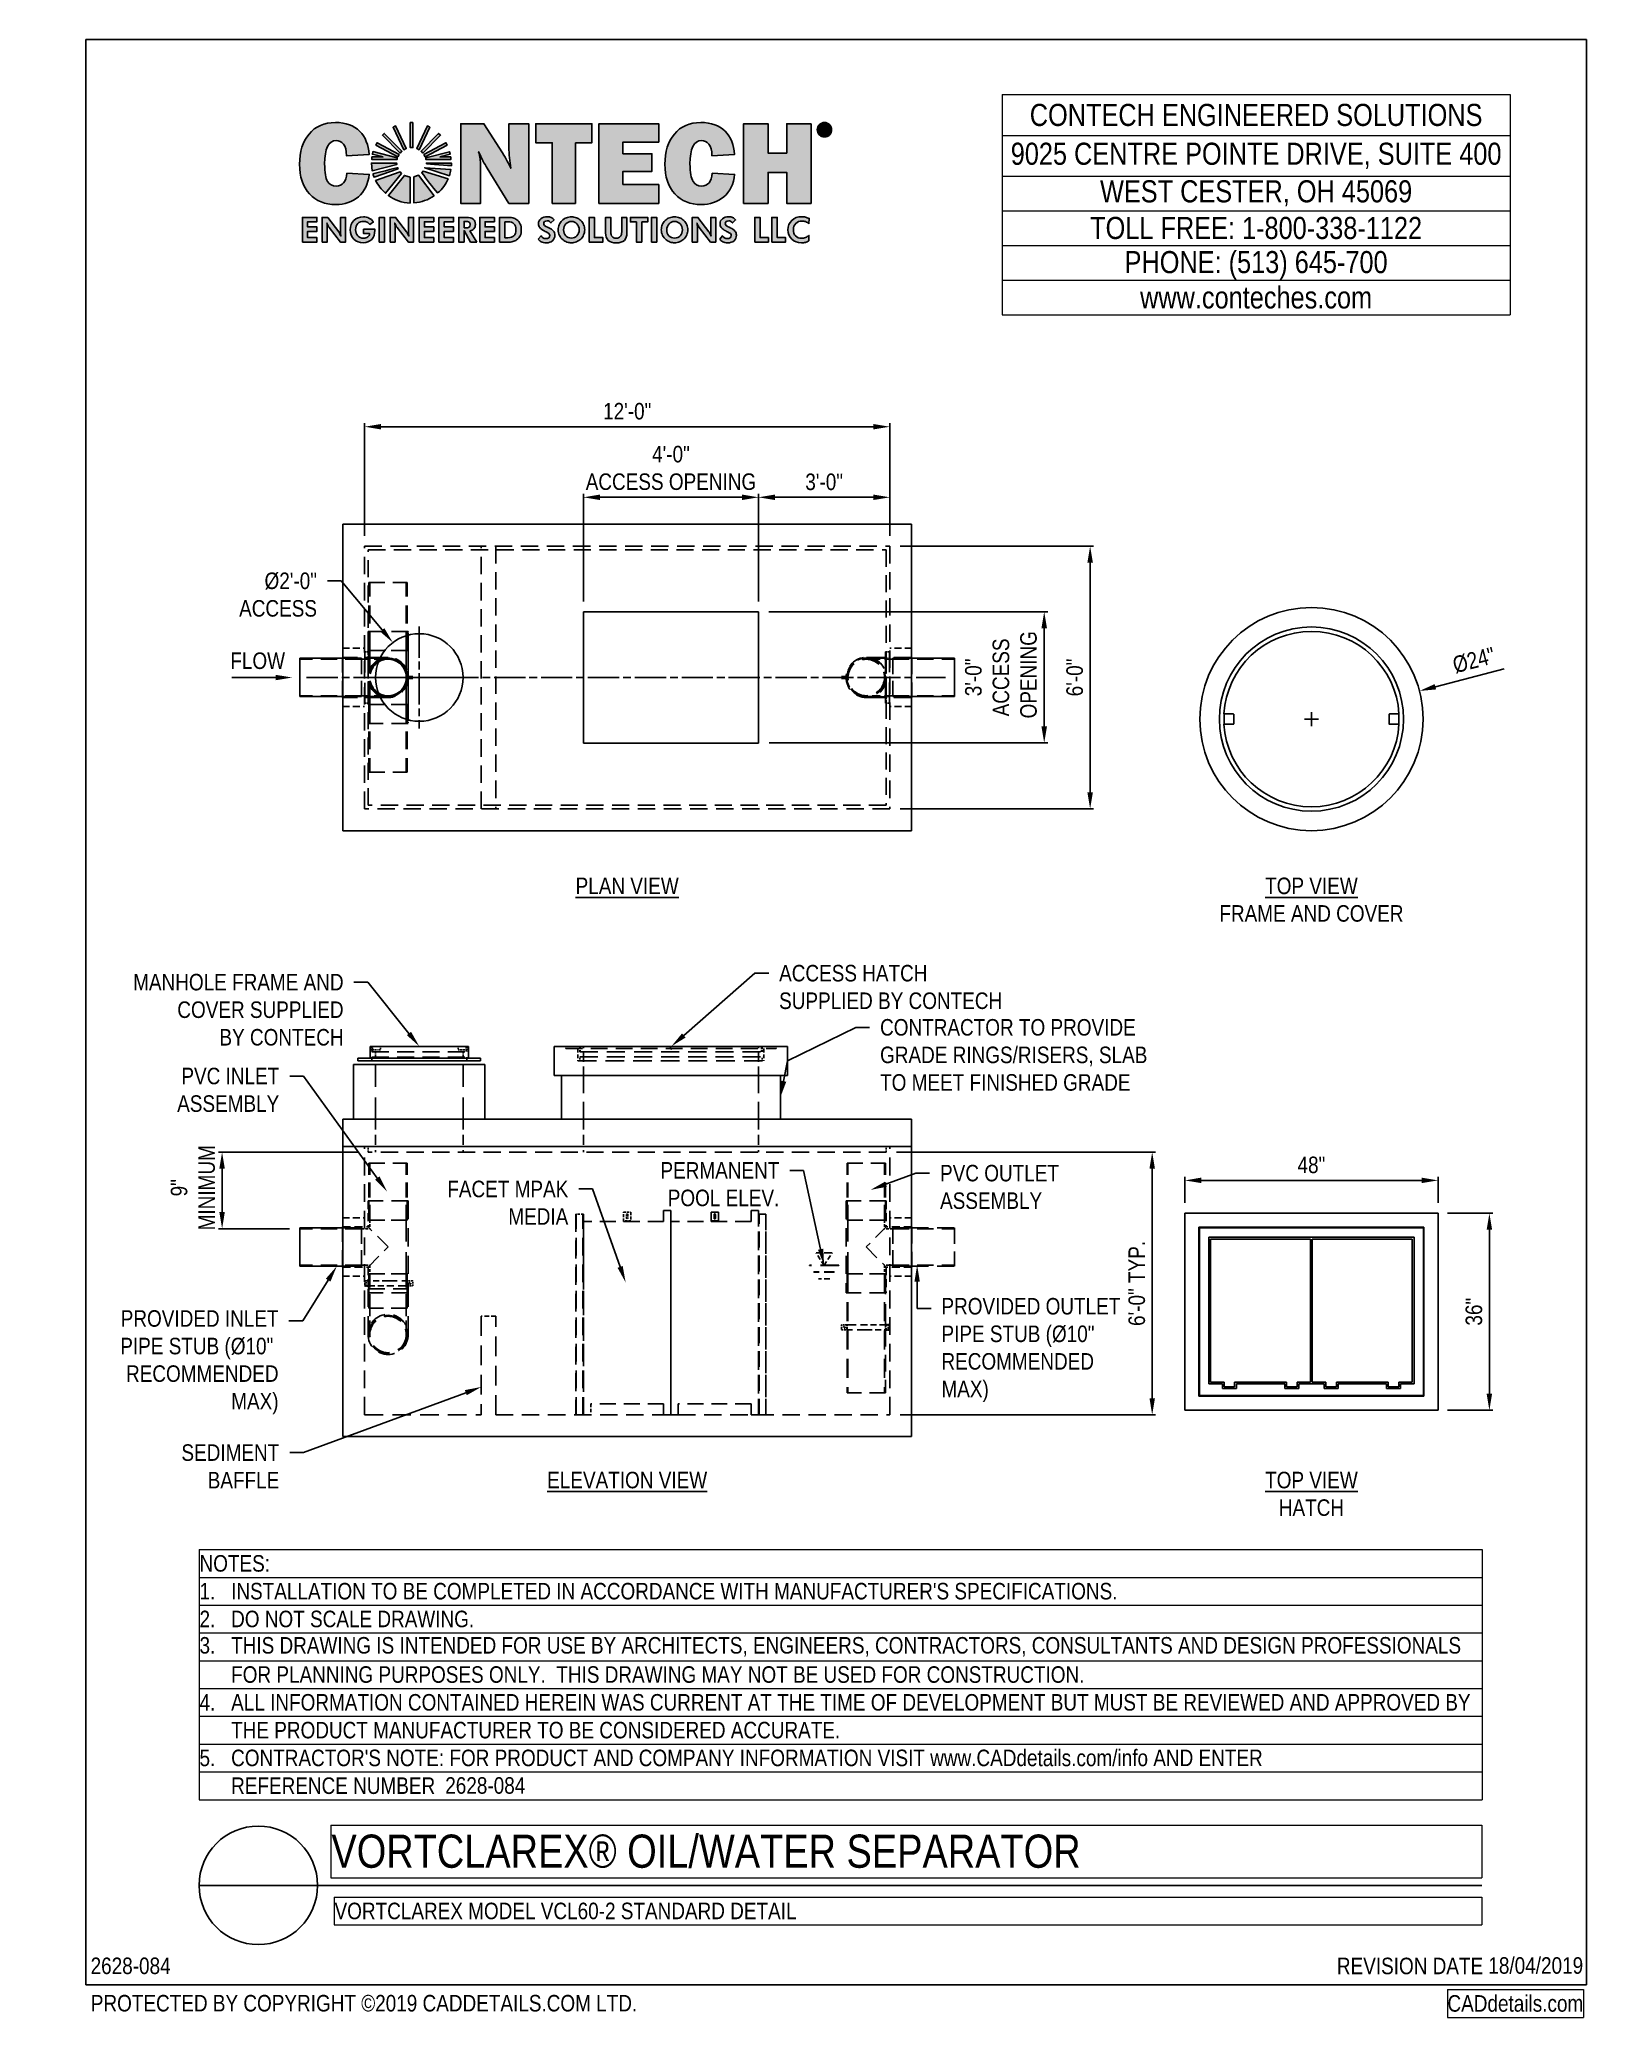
# Model space of a CAD drawing. Extents: x -7 to 216, y -5 to 280.
import ezdxf
from ezdxf import colors
from ezdxf.entities.mleader import LeaderData, LeaderLine
from ezdxf.math import Vec2, Vec3

# ---------------------------------------------------------------- set-up
doc = ezdxf.new("R2010")
doc.units = 0
doc.header["$LTSCALE"] = 10
doc.header["$MEASUREMENT"] = 0
doc.header["$PDMODE"] = 35
doc.linetypes.add('CHAIN', pattern=[0.7087, 0.4724, -0.0591, 0.1181, -0.0591])
doc.linetypes.add('HIDDEN2', pattern=[0.1875, 0.125, -0.0625])
doc.layers.get('0').update_dxf_attribs({"linetype": 'CONTINUOUS'})
doc.layers.get('Defpoints').update_dxf_attribs({"linetype": 'CONTINUOUS'})
for name, color, linetype in [('2628-LOGO$0$CADdetails-2-FINELIGHT', 2, 'CONTINUOUS'), ('2628-LOGO$0$CADdetails-7-VERYFINE', 7, 'CONTINUOUS'), ('2628-LOGO$0$CADdetails-9-EXTRAFINE', 9, 'CONTINUOUS'), ('2628-LOGO$0$CADdetails-FRAME', 7, 'CONTINUOUS'), ('CADdetails-1-FINE', 1, 'CONTINUOUS'), ('CADdetails-2-FINELIGHT', 2, 'CONTINUOUS'), ('CADdetails-7-VERYFINE', 7, 'CONTINUOUS'), ('CADdetails-9-EXTRAFINE', 9, 'CONTINUOUS')]:
    doc.layers.add(name, color=color, linetype=linetype)
doc.styles.add('2628-LOGO$0$CADdetails-DIMENSIONS', font='ARIALN.TTF', dxfattribs={"height": 2.38})
doc.styles.add('2628-LOGO$0$CADdetails-NOTES', font='ARIALN.TTF', dxfattribs={"height": 2.38})
doc.styles.add('CADdetails-DETAILTITLE', font='ARIALN.TTF', dxfattribs={"height": 4.77})
doc.styles.add('CADdetails-DIMENSIONS', font='ARIALN.TTF', dxfattribs={"height": 2.38})
doc.styles.add('CADdetails-NOTES', font='ARIALN.TTF', dxfattribs={"height": 2.38})
doc.dimstyles.new('CADdetails-DIM', dxfattribs={"dimtxt": 2.38, "dimasz": 2.38, "dimexe": 0.5, "dimexo": 1.5, "dimgap": 1, "dimtad": 1, "dimzin": 0, "dimdsep": 46, "dimtxsty": 'CADdetails-DIMENSIONS', "dimcen": 1, "dimclrd": 256, "dimclre": 256, "dimclrt": 256, "dimadec": 0, "dimazin": 0, "dimtfac": 1, "dimtofl": 0, "dimtmove": 0, "dimatfit": 3, "dimfxl": 1, "dimtolj": 1, "dimtzin": 0, "dimarcsym": 0})
doc.dimstyles.new('CADdetails-LEADER', dxfattribs={"dimtxt": 2.38, "dimasz": 2.38, "dimexe": 0.5, "dimexo": 1.5, "dimgap": 1, "dimtad": 1, "dimzin": 0, "dimdsep": 46, "dimtxsty": 'CADdetails-DIMENSIONS', "dimcen": 1, "dimclrd": 256, "dimclre": 256, "dimclrt": 256, "dimadec": 0, "dimazin": 0, "dimtfac": 1, "dimtofl": 0, "dimtmove": 0, "dimatfit": 3, "dimfxl": 1, "dimtolj": 1, "dimtzin": 0, "dimarcsym": 0})

msp = doc.modelspace()

# ---------------------------------------------------------------- texts
at = {"layer": 'CADdetails-2-FINELIGHT', "char_height": 2.38, "attachment_point": 2, "style": 'CADdetails-NOTES'}
for s, insert in [('{\\LPLAN VIEW}', (77.916, 159.376)), ('{\\LTOP VIEW\\P}FRAME AND COVER', (176.414, 159.376)), ('{\\LELEVATION VIEW}', (77.916, 73.85)), ('{\\LTOP VIEW\\P}HATCH', (176.414, 73.85))]:
    msp.add_mtext_dynamic_manual_height_columns(s, width=62.25396, gutter_width=3.516, heights=[0], dxfattribs=dict(at, insert=insert))
at = {"layer": 'CADdetails-7-VERYFINE', "insert": (20.792, 191.782), "char_height": 2.38, "attachment_point": 1, "style": 'CADdetails-NOTES'}
msp.add_mtext_dynamic_manual_height_columns('FLOW', width=6.79439, gutter_width=11.9, heights=[0], dxfattribs=at)

# ---------------------------------------------------------------- blocks, each defined once
blk = doc.blocks.new('*T46')
at = {"layer": 'Defpoints', "color": 8, "linetype": 'ByBlock', "lineweight": 0, "transparency": 16777216}
for p, q in [((0, 0), (73.1, 0)), ((0, 0), (0, -31.71)), ((73.1, 0), (73.1, -31.71)), ((0, -5.89), (73.1, -5.89)), ((0, -11.71), (73.1, -11.71)), ((0, -16.71), (73.1, -16.71)), ((0, -21.71), (73.1, -21.71)), ((0, -26.71), (73.1, -26.71)), ((0, -31.71), (73.1, -31.71))]:
    blk.add_line(p, q, dxfattribs=at)
at = {"layer": '2628-LOGO$0$CADdetails-2-FINELIGHT', "transparency": 16777216, "char_height": 3.18, "width": 72.9823, "style": '2628-LOGO$0$CADdetails-NOTES'}
for s, insert, attachment_point in [('CONTECH ENGINEERED SOLUTIONS', (36.55, -2.94), 5), ('9025 CENTRE POINTE DRIVE, SUITE 400 ', (36.55, -8.8), 5), ('WEST CESTER, OH 45069', (36.55, -14.21), 5), ('TOLL FREE: 1-800-338-1122', (36.55, -19.21), 5), ('PHONE: (513) 645-700', (36.55, -26.65), 8), ('www.conteches.com', (36.55, -29.21), 5)]:
    blk.add_mtext(s, dxfattribs=dict(at, insert=insert, attachment_point=attachment_point))
blk = doc.blocks.new('*T47')
at = {"layer": 'Defpoints', "color": 8, "linetype": 'ByBlock', "lineweight": 0, "transparency": 16777216}
for p, q in [((0, 0), (184.71, 0)), ((0, 0), (0, -36)), ((184.71, 0), (184.71, -36)), ((0, -4), (184.71, -4)), ((0, -8), (184.71, -8)), ((0, -12), (184.71, -12)), ((0, -16), (184.71, -16)), ((0, -20), (184.71, -20)), ((0, -24), (184.71, -24)), ((0, -28), (184.71, -28)), ((0, -32), (184.71, -32)), ((0, -36), (184.71, -36))]:
    blk.add_line(p, q, dxfattribs=at)
at = {"layer": '2628-LOGO$0$CADdetails-FRAME', "transparency": 16777216, "char_height": 2.38, "width": 184.5948, "attachment_point": 4, "style": '2628-LOGO$0$CADdetails-NOTES'}
for s, insert in [('NOTES:', (0.06, -2)), ("1.   INSTALLATION TO BE COMPLETED IN ACCORDANCE WITH MANUFACTURER'S SPECIFICATIONS.", (0.06, -6)), ('2.   DO NOT SCALE DRAWING.', (0.06, -10)), ('3.   THIS DRAWING IS INTENDED FOR USE BY ARCHITECTS, ENGINEERS, CONTRACTORS, CONSULTANTS AND DESIGN PROFESSIONALS', (0.06, -14)), ('      FOR PLANNING PURPOSES ONLY.  THIS DRAWING MAY NOT BE USED FOR CONSTRUCTION.', (0.06, -18)), ('4.   ALL INFORMATION CONTAINED HEREIN WAS CURRENT AT THE TIME OF DEVELOPMENT BUT MUST BE REVIEWED AND APPROVED BY', (0.06, -22)), ('      THE PRODUCT MANUFACTURER TO BE CONSIDERED ACCURATE.', (0.06, -26)), ("5.   CONTRACTOR'S NOTE: FOR PRODUCT AND COMPANY INFORMATION VISIT www.CADdetails.com/info AND ENTER", (0.06, -30)), ('      REFERENCE NUMBER', (0.06, -34))]:
    blk.add_mtext(s, dxfattribs=dict(at, insert=insert))
blk = doc.blocks.new('*T48')
at = {"layer": 'Defpoints', "color": 8, "linetype": 'ByBlock', "lineweight": 0, "transparency": 16777216}
for p, q in [((0, 0), (19.6, 0)), ((0, 0), (0, -4)), ((19.6, 0), (19.6, -4)), ((0, -4), (19.6, -4))]:
    blk.add_line(p, q, dxfattribs=at)
at = {"layer": '2628-LOGO$0$CADdetails-7-VERYFINE', "transparency": 16777216, "insert": (19.54, -2), "char_height": 2.38, "width": 19.4793, "attachment_point": 6, "style": '2628-LOGO$0$CADdetails-NOTES'}
blk.add_mtext('CADdetails.com', dxfattribs=at)
blk = doc.blocks.new('2628-LOGO')
at = {"layer": '2628-LOGO$0$CADdetails-9-EXTRAFINE', "true_color": 0x024385}
h = blk.add_hatch(color=156, dxfattribs=at)
h.dxf.hatch_style = 2
h.set_gradient(color1=(2, 67, 133), color2=(2, 67, 133), name='INVCYLINDER')
edge = h.paths.add_edge_path()
edge.add_spline(control_points=[(36.03, 265.49), (36.43, 265.49), (36.78, 265.32), (37.07, 264.98)], knot_values=[11, 11, 11, 11, 12, 12, 12, 12], degree=3, periodic=0)
edge.add_spline(control_points=[(37.07, 264.98), (37.36, 264.64), (37.51, 264.08), (37.51, 263.32)], knot_values=[10, 10, 10, 10, 11, 11, 11, 11], degree=3, periodic=0)
edge.add_spline(control_points=[(37.51, 263.32), (37.51, 263.32), (40.79, 263.49), (40.79, 263.49)], knot_values=[9.00001, 9.00001, 9.00001, 9.00001, 10, 10, 10, 10], degree=3, periodic=0)
edge.add_spline(control_points=[(40.79, 263.49), (40.69, 264.88), (40.23, 266), (39.41, 266.83)], knot_values=[8, 8, 8, 8, 9, 9, 9, 9], degree=3, periodic=0)
edge.add_spline(control_points=[(39.41, 266.83), (38.6, 267.67), (37.43, 268.09), (35.92, 268.09)], knot_values=[7, 7, 7, 7, 8, 8, 8, 8], degree=3, periodic=0)
edge.add_spline(control_points=[(35.92, 268.09), (34.29, 268.09), (33.03, 267.54), (32.12, 266.44)], knot_values=[6, 6, 6, 6, 7, 7, 7, 7], degree=3, periodic=0)
edge.add_spline(control_points=[(32.12, 266.44), (31.21, 265.34), (30.76, 263.89), (30.76, 262.09)], knot_values=[5, 5, 5, 5, 6, 6, 6, 6], degree=3, periodic=0)
edge.add_spline(control_points=[(30.76, 262.09), (30.76, 260.28), (31.24, 258.85), (32.19, 257.82)], knot_values=[4, 4, 4, 4, 5, 5, 5, 5], degree=3, periodic=0)
edge.add_spline(control_points=[(32.19, 257.82), (33.15, 256.79), (34.41, 256.28), (35.96, 256.28)], knot_values=[3, 3, 3, 3, 4, 4, 4, 4], degree=3, periodic=0)
edge.add_spline(control_points=[(35.96, 256.28), (37.26, 256.28), (38.35, 256.65), (39.24, 257.4)], knot_values=[2, 2, 2, 2, 3, 3, 3, 3], degree=3, periodic=0)
edge.add_spline(control_points=[(39.24, 257.4), (40.12, 258.15), (40.64, 259.23), (40.79, 260.64)], knot_values=[1, 1, 1, 1, 2, 2, 2, 2], degree=3, periodic=0)
edge.add_spline(control_points=[(40.79, 260.64), (40.79, 260.64), (37.58, 260.83), (37.58, 260.83)], knot_values=[0.00001, 0.00001, 0.00001, 0.00001, 1, 1, 1, 1], degree=3, periodic=0)
edge.add_spline(control_points=[(37.58, 260.83), (37.47, 259.57), (36.95, 258.93), (36.02, 258.93)], knot_values=[15, 15, 15, 15, 16, 16, 16, 16], degree=3, periodic=0)
edge.add_spline(control_points=[(36.02, 258.93), (35.49, 258.93), (35.09, 259.16), (34.8, 259.6)], knot_values=[14, 14, 14, 14, 15, 15, 15, 15], degree=3, periodic=0)
edge.add_spline(control_points=[(34.8, 259.6), (34.51, 260.05), (34.37, 260.9), (34.37, 262.15)], knot_values=[13, 13, 13, 13, 14, 14, 14, 14], degree=3, periodic=0)
edge.add_spline(control_points=[(34.37, 262.15), (34.37, 264.38), (34.92, 265.49), (36.03, 265.49)], knot_values=[12, 12, 12, 12, 13, 13, 13, 13], degree=3, periodic=0)
at = {"layer": '2628-LOGO$0$CADdetails-9-EXTRAFINE', "true_color": 0x387c2b}
h = blk.add_hatch(color=97, dxfattribs=at)
h.set_gradient(color1=(56, 124, 43), color2=(56, 124, 43), tint=1, name='INVCYLINDER')
h.paths.add_polyline_path([(42.78, 263.11), (41.17, 263.11), (41.17, 262.72), (44.8, 262.72), (44.8, 262.99), (41.33, 263.88), (41.24, 263.5)])
h.paths.add_polyline_path([(41.74, 264.81), (44.9, 263.11), (45.08, 263.45), (41.92, 265.15)])
h.paths.add_polyline_path([(42.69, 266.22), (45.22, 263.66), (45.49, 263.93), (42.96, 266.49)])
h.paths.add_polyline_path([(44.23, 267.41), (45.77, 264.14), (46.11, 264.3), (44.57, 267.58)])
h.paths.add_polyline_path([(50.96, 263.11), (52.52, 263.11), (52.52, 262.72), (48.94, 262.72), (48.94, 262.99), (52.36, 263.85), (52.44, 263.49)])
h.paths.add_polyline_path([(52, 264.81), (48.84, 263.11), (48.66, 263.45), (51.82, 265.15)])
h.paths.add_polyline_path([(51.05, 266.22), (48.52, 263.66), (48.25, 263.93), (50.78, 266.49)])
h.paths.add_polyline_path([(49.51, 267.41), (47.97, 264.14), (47.63, 264.3), (49.17, 267.58)])
h.paths.add_polyline_path([(47.08, 268.06), (47.08, 264.44), (46.7, 264.44), (46.7, 268.06)])
edge = h.paths.add_edge_path()
edge.add_spline(control_points=[(46.66, 256.47), (45.52, 256.48), (44.39, 256.88), (43.55, 257.55), (43.55, 257.55), (45.86, 260.44), (45.86, 260.44), (45.86, 260.44), (46.66, 260.18), (46.66, 260.18), (46.66, 260.18), (46.66, 256.47), (46.66, 256.47), (46.66, 256.47), (46.66, 256.47), (46.66, 256.47)], knot_values=[0, 0, 0, 0, 1, 1, 1, 2, 2, 2, 3, 3, 3, 4, 4, 4, 5, 5, 5, 5], degree=3, periodic=0)
edge = h.paths.add_edge_path()
edge.add_spline(control_points=[(50.12, 257.51), (49.28, 256.93), (48.31, 256.57), (47.22, 256.48), (47.22, 256.48), (47.22, 260.24), (47.22, 260.24), (47.22, 260.24), (47.86, 260.49), (47.86, 260.49), (47.86, 260.49), (50.12, 257.51), (50.12, 257.51), (50.12, 257.51), (50.12, 257.51), (50.12, 257.51)], knot_values=[0, 0, 0, 0, 1, 1, 1, 2, 2, 2, 3, 3, 3, 4, 4, 4, 5, 5, 5, 5], degree=3, periodic=0)
edge = h.paths.add_edge_path()
edge.add_spline(control_points=[(45.45, 260.74), (45.45, 260.74), (43.14, 257.87), (43.14, 257.87), (42.57, 258.37), (42.04, 259.06), (41.7, 259.7), (41.7, 259.7), (45.22, 260.97), (45.22, 260.97), (45.22, 260.97), (45.45, 260.74), (45.45, 260.74), (45.45, 260.74), (45.45, 260.74), (45.45, 260.74)], knot_values=[0, 0, 0, 0, 1, 1, 1, 2, 2, 2, 3, 3, 3, 4, 4, 4, 5, 5, 5, 5], degree=3, periodic=0)
edge = h.paths.add_edge_path()
edge.add_spline(control_points=[(52.13, 259.93), (51.87, 259.2), (51.32, 258.5), (50.63, 257.93), (49.83, 258.81), (49.1, 259.87), (48.35, 260.82), (48.35, 260.82), (48.54, 261.07), (48.54, 261.07), (48.54, 261.07), (52.13, 259.93), (52.13, 259.93), (52.13, 259.93), (52.13, 259.93), (52.13, 259.93)], knot_values=[0, 0, 0, 0, 1, 1, 1, 2, 2, 2, 3, 3, 3, 4, 4, 4, 5, 5, 5, 5], degree=3, periodic=0)
edge = h.paths.add_edge_path()
edge.add_spline(control_points=[(44.96, 261.4), (44.96, 261.4), (41.49, 260.17), (41.49, 260.17), (41.42, 260.29), (41.38, 260.48), (41.35, 260.66), (41.34, 260.66), (44.9, 261.56), (44.9, 261.56), (44.9, 261.56), (44.96, 261.4), (44.96, 261.4), (44.96, 261.4), (44.96, 261.4), (44.96, 261.4)], knot_values=[0, 0, 0, 0, 1, 1, 1, 2, 2, 2, 3, 3, 3, 4, 4, 4, 5, 5, 5, 5], degree=3, periodic=0)
edge = h.paths.add_edge_path()
edge.add_spline(control_points=[(52.54, 261.28), (52.51, 261), (52.4, 260.68), (52.33, 260.4), (52.33, 260.4), (48.77, 261.54), (48.77, 261.54), (48.77, 261.54), (52.54, 261.28), (52.54, 261.28), (52.54, 261.28), (52.54, 261.28), (52.54, 261.28)], knot_values=[0, 0, 0, 0, 1, 1, 1, 2, 2, 2, 3, 3, 3, 4, 4, 4, 4], degree=3, periodic=0)
edge = h.paths.add_edge_path()
edge.add_spline(control_points=[(44.73, 262.21), (44.74, 262.21), (44.76, 262.06), (44.76, 262), (44.76, 262), (41.21, 261.11), (41.21, 261.11), (41.21, 261.11), (41.11, 262.21), (41.11, 262.21), (41.12, 262.21), (44.73, 262.21), (44.73, 262.21), (44.73, 262.21), (44.73, 262.21), (44.73, 262.21)], knot_values=[0, 0, 0, 0, 1, 1, 1, 2, 2, 2, 3, 3, 3, 4, 4, 4, 5, 5, 5, 5], degree=3, periodic=0)
edge = h.paths.add_edge_path()
edge.add_spline(control_points=[(52.61, 261.84), (52.61, 261.84), (49.04, 262.11), (49.04, 262.13), (49.04, 262.13), (49.03, 262.21), (49.03, 262.21), (49.03, 262.21), (52.62, 262.21), (52.62, 262.21), (52.62, 262.21), (52.61, 261.84), (52.61, 261.84), (52.61, 261.84), (52.61, 261.84), (52.61, 261.84)], knot_values=[0, 0, 0, 0, 1, 1, 1, 2, 2, 2, 3, 3, 3, 4, 4, 4, 5, 5, 5, 5], degree=3, periodic=0)
at = {"layer": '2628-LOGO$0$CADdetails-9-EXTRAFINE', "true_color": 0x024385}
h = blk.add_hatch(color=156, dxfattribs=at)
h.dxf.hatch_style = 2
h.set_gradient(color1=(2, 67, 133), color2=(2, 67, 133), name='INVCYLINDER')
edge = h.paths.add_edge_path()
edge.add_spline(control_points=[(53.96, 256.42), (53.96, 256.42), (53.96, 256.42), (53.96, 267.88), (53.96, 267.88), (53.96, 267.88), (57.29, 267.88), (57.29, 267.88), (57.29, 267.88), (59.96, 263.68), (59.96, 263.68), (60.49, 262.85), (60.89, 262.12), (61.17, 261.48), (60.99, 262.46), (60.9, 263.47), (60.9, 264.49), (60.9, 264.49), (60.9, 267.88), (60.9, 267.88), (60.9, 267.88), (63.76, 267.88), (63.76, 267.88), (63.76, 267.88), (63.76, 256.42), (63.76, 256.42), (63.76, 256.42), (60.9, 256.42), (60.9, 256.42), (60.9, 256.42), (57.76, 261.48), (57.76, 261.48), (57.36, 262.13), (56.95, 262.92), (56.54, 263.85), (56.72, 263.11), (56.82, 262.49), (56.82, 261.97), (56.82, 261.97), (56.82, 256.42), (56.82, 256.42), (56.82, 256.42), (53.96, 256.42), (53.96, 256.42), (53.96, 256.42)], knot_values=[0, 0, 0, 0, 0.5, 0.5, 1, 1, 1, 2, 2, 2, 3, 3, 3, 4, 4, 4, 5, 5, 5, 6, 6, 6, 7, 7, 7, 8, 8, 8, 9, 9, 9, 10, 10, 10, 11, 11, 11, 12, 12, 12, 13, 13, 13, 14, 14, 14, 14], degree=3, periodic=0)
h = blk.add_hatch(color=156, dxfattribs=at)
h.dxf.hatch_style = 2
h.set_gradient(color1=(2, 67, 133), color2=(2, 67, 133), name='INVCYLINDER')
h.paths.add_polyline_path([(70.47, 265.14), (70.47, 256.42), (67.14, 256.42), (67.14, 265.14), (64.76, 265.14), (64.76, 267.88), (72.85, 267.88), (72.85, 265.14)])
h = blk.add_hatch(color=156, dxfattribs=at)
h.dxf.hatch_style = 2
h.set_gradient(color1=(2, 67, 133), color2=(2, 67, 133), name='INVCYLINDER')
h.paths.add_polyline_path([(82.47, 259.16), (82.47, 256.42), (73.85, 256.42), (73.85, 267.88), (82.47, 267.88), (82.47, 265.24), (77.3, 265.24), (77.3, 263.57), (81.48, 263.57), (81.48, 261.03), (77.3, 261.03), (77.3, 259.16)])
h = blk.add_hatch(color=156, dxfattribs=at)
h.dxf.hatch_style = 2
h.set_gradient(color1=(2, 67, 133), color2=(2, 67, 133), name='INVCYLINDER')
edge = h.paths.add_edge_path()
edge.add_spline(control_points=[(88.63, 265.46), (89.02, 265.46), (89.37, 265.28), (89.66, 264.94)], knot_values=[11, 11, 11, 11, 12, 12, 12, 12], degree=3, periodic=0)
edge.add_spline(control_points=[(89.66, 264.94), (89.96, 264.6), (90.11, 264.05), (90.11, 263.28)], knot_values=[10, 10, 10, 10, 11, 11, 11, 11], degree=3, periodic=0)
edge.add_spline(control_points=[(90.11, 263.28), (90.11, 263.28), (93.39, 263.46), (93.39, 263.46)], knot_values=[9.00001, 9.00001, 9.00001, 9.00001, 10, 10, 10, 10], degree=3, periodic=0)
edge.add_spline(control_points=[(93.39, 263.46), (93.28, 264.85), (92.82, 265.96), (92.01, 266.8)], knot_values=[8, 8, 8, 8, 9, 9, 9, 9], degree=3, periodic=0)
edge.add_spline(control_points=[(92.01, 266.8), (91.19, 267.64), (90.03, 268.06), (88.51, 268.06)], knot_values=[7, 7, 7, 7, 8, 8, 8, 8], degree=3, periodic=0)
edge.add_spline(control_points=[(88.51, 268.06), (86.89, 268.06), (85.62, 267.51), (84.71, 266.4)], knot_values=[6, 6, 6, 6, 7, 7, 7, 7], degree=3, periodic=0)
edge.add_spline(control_points=[(84.71, 266.4), (83.81, 265.3), (83.35, 263.85), (83.35, 262.05)], knot_values=[5, 5, 5, 5, 6, 6, 6, 6], degree=3, periodic=0)
edge.add_spline(control_points=[(83.35, 262.05), (83.35, 260.24), (83.83, 258.82), (84.79, 257.79)], knot_values=[4, 4, 4, 4, 5, 5, 5, 5], degree=3, periodic=0)
edge.add_spline(control_points=[(84.79, 257.79), (85.75, 256.76), (87, 256.24), (88.56, 256.24)], knot_values=[3, 3, 3, 3, 4, 4, 4, 4], degree=3, periodic=0)
edge.add_spline(control_points=[(88.56, 256.24), (89.85, 256.24), (90.94, 256.62), (91.83, 257.37)], knot_values=[2, 2, 2, 2, 3, 3, 3, 3], degree=3, periodic=0)
edge.add_spline(control_points=[(91.83, 257.37), (92.72, 258.12), (93.24, 259.2), (93.39, 260.6)], knot_values=[1, 1, 1, 1, 2, 2, 2, 2], degree=3, periodic=0)
edge.add_spline(control_points=[(93.39, 260.6), (93.39, 260.6), (90.17, 260.79), (90.17, 260.79)], knot_values=[0.00001, 0.00001, 0.00001, 0.00001, 1, 1, 1, 1], degree=3, periodic=0)
edge.add_spline(control_points=[(90.17, 260.79), (90.06, 259.53), (89.54, 258.9), (88.61, 258.9)], knot_values=[15, 15, 15, 15, 16, 16, 16, 16], degree=3, periodic=0)
edge.add_spline(control_points=[(88.61, 258.9), (88.09, 258.9), (87.69, 259.12), (87.4, 259.57)], knot_values=[14, 14, 14, 14, 15, 15, 15, 15], degree=3, periodic=0)
edge.add_spline(control_points=[(87.4, 259.57), (87.11, 260.02), (86.96, 260.86), (86.96, 262.11)], knot_values=[13, 13, 13, 13, 14, 14, 14, 14], degree=3, periodic=0)
edge.add_spline(control_points=[(86.96, 262.11), (86.96, 264.34), (87.52, 265.46), (88.63, 265.46)], knot_values=[12, 12, 12, 12, 13, 13, 13, 13], degree=3, periodic=0)
h = blk.add_hatch(color=156, dxfattribs=at)
h.dxf.hatch_style = 2
h.set_gradient(color1=(2, 67, 133), color2=(2, 67, 133), name='INVCYLINDER')
h.paths.add_polyline_path([(104.4, 267.88), (104.4, 256.42), (100.88, 256.42), (100.88, 260.88), (98.19, 260.88), (98.19, 256.42), (94.67, 256.42), (94.67, 267.88), (98.19, 267.88), (98.19, 263.67), (100.88, 263.67), (100.88, 267.88)])
h = blk.add_hatch(color=156, dxfattribs=at)
h.dxf.hatch_style = 2
h.set_gradient(color1=(2, 67, 133), color2=(2, 67, 133), name='INVCYLINDER')
edge = h.paths.add_edge_path()
edge.add_spline(control_points=[(106.31, 268.06), (106.46, 268.06), (106.59, 268.03), (106.72, 267.98), (106.85, 267.93), (106.96, 267.85), (107.06, 267.75), (107.15, 267.65), (107.23, 267.54), (107.28, 267.42), (107.33, 267.29), (107.35, 267.16), (107.35, 267.02), (107.35, 266.88), (107.33, 266.74), (107.28, 266.62), (107.23, 266.49), (107.15, 266.38), (107.05, 266.28), (106.95, 266.18), (106.84, 266.11), (106.71, 266.06), (106.58, 266), (106.45, 265.98), (106.31, 265.98), (106.18, 265.98), (106.04, 266), (105.91, 266.06), (105.79, 266.11), (105.68, 266.19), (105.57, 266.29), (105.48, 266.39), (105.4, 266.5), (105.35, 266.63), (105.3, 266.75), (105.27, 266.88), (105.27, 267.02), (105.27, 267.16), (105.3, 267.29), (105.35, 267.42), (105.41, 267.55), (105.49, 267.66), (105.59, 267.76), (105.69, 267.86), (105.79, 267.93), (105.92, 267.98), (106.04, 268.03), (106.17, 268.06), (106.31, 268.06)], knot_values=[0, 0, 0, 0, 1, 1, 1, 2, 2, 2, 3, 3, 3, 4, 4, 4, 5, 5, 5, 6, 6, 6, 7, 7, 7, 8, 8, 8, 9, 9, 9, 10, 10, 10, 11, 11, 11, 12, 12, 12, 13, 13, 13, 14, 14, 14, 15, 15, 15, 16, 16, 16, 16], degree=3, periodic=0)
edge = h.paths.add_edge_path(flags=16)
edge.add_spline(control_points=[(106.31, 267.9), (106.19, 267.9), (106.08, 267.88), (105.98, 267.84), (105.87, 267.8), (105.78, 267.73), (105.7, 267.65), (105.61, 267.56), (105.54, 267.46), (105.5, 267.36), (105.45, 267.25), (105.43, 267.13), (105.43, 267.02), (105.43, 266.9), (105.45, 266.79), (105.5, 266.68), (105.54, 266.58), (105.6, 266.48), (105.69, 266.4), (105.77, 266.31), (105.87, 266.25), (105.97, 266.2), (106.08, 266.16), (106.19, 266.13), (106.3, 266.13), (106.42, 266.13), (106.54, 266.16), (106.65, 266.2), (106.76, 266.24), (106.85, 266.31), (106.94, 266.39), (107.02, 266.47), (107.09, 266.57), (107.13, 266.67), (107.18, 266.78), (107.2, 266.89), (107.2, 267), (107.2, 267.13), (107.18, 267.24), (107.14, 267.35), (107.09, 267.46), (107.03, 267.55), (106.95, 267.64), (106.86, 267.72), (106.76, 267.79), (106.66, 267.84), (106.55, 267.88), (106.44, 267.9), (106.31, 267.9)], knot_values=[0, 0, 0, 0, 1, 1, 1, 2, 2, 2, 3, 3, 3, 4, 4, 4, 5, 5, 5, 6, 6, 6, 7, 7, 7, 8, 8, 8, 9, 9, 9, 10, 10, 10, 11, 11, 11, 12, 12, 12, 13, 13, 13, 14, 14, 14, 15, 15, 15, 16, 16, 16, 16], degree=3, periodic=0)
h = blk.add_hatch(color=156, dxfattribs=at)
h.dxf.hatch_style = 2
h.set_gradient(color1=(2, 67, 133), color2=(2, 67, 133), name='INVCYLINDER')
edge = h.paths.add_edge_path()
edge.add_spline(control_points=[(105.89, 267.62), (105.89, 267.62), (106.34, 267.62), (106.34, 267.62), (106.5, 267.62), (106.62, 267.59), (106.71, 267.54), (106.79, 267.49), (106.83, 267.41), (106.83, 267.3), (106.83, 267.22), (106.81, 267.15), (106.77, 267.09), (106.72, 267.04), (106.66, 267), (106.57, 266.98), (106.57, 266.98), (106.83, 266.46), (106.83, 266.46), (106.83, 266.46), (106.55, 266.46), (106.55, 266.46), (106.55, 266.46), (106.32, 266.94), (106.32, 266.94), (106.32, 266.94), (106.14, 266.94), (106.14, 266.94), (106.14, 266.94), (106.14, 266.46), (106.14, 266.46), (106.14, 266.46), (105.89, 266.46), (105.89, 266.46), (105.89, 266.46), (105.89, 267.62), (105.89, 267.62)], knot_values=[0, 0, 0, 0, 1, 1, 1, 2, 2, 2, 3, 3, 3, 4, 4, 4, 5, 5, 5, 6, 6, 6, 7, 7, 7, 8, 8, 8, 9, 9, 9, 10, 10, 10, 11, 11, 11, 12, 12, 12, 12], degree=3, periodic=0)
edge = h.paths.add_edge_path(flags=16)
edge.add_spline(control_points=[(106.14, 267.46), (106.14, 267.46), (106.14, 267.1), (106.14, 267.1), (106.14, 267.1), (106.31, 267.1), (106.31, 267.1), (106.4, 267.1), (106.47, 267.11), (106.51, 267.14), (106.55, 267.17), (106.58, 267.21), (106.58, 267.28), (106.58, 267.34), (106.55, 267.39), (106.51, 267.42), (106.46, 267.45), (106.39, 267.46), (106.29, 267.46), (106.29, 267.46), (106.14, 267.46), (106.14, 267.46)], knot_values=[0, 0, 0, 0, 1, 1, 1, 2, 2, 2, 3, 3, 3, 4, 4, 4, 5, 5, 5, 6, 6, 6, 7, 7, 7, 7], degree=3, periodic=0)
h = blk.add_hatch(color=156, dxfattribs=at)
h.dxf.hatch_style = 2
h.set_gradient(color1=(2, 67, 133), color2=(2, 67, 133), name='INVCYLINDER')
h.paths.add_polyline_path([(31.16, 250.84), (31.16, 254.41), (33.26, 254.41), (33.26, 253.77), (31.92, 253.77), (31.92, 253.03), (33.26, 253.03), (33.26, 252.38), (31.92, 252.38), (31.92, 251.49), (33.26, 251.49), (33.26, 250.84)])
h = blk.add_hatch(color=156, dxfattribs=at)
h.dxf.hatch_style = 2
h.set_gradient(color1=(2, 67, 133), color2=(2, 67, 133), name='INVCYLINDER')
edge = h.paths.add_edge_path()
edge.add_spline(control_points=[(37.39, 250.84), (37.39, 250.84), (37.39, 250.84), (36.64, 250.84), (36.64, 250.84), (36.64, 250.84), (35.01, 252.96), (35.01, 252.96), (34.97, 253.02), (34.92, 253.1), (34.86, 253.2), (34.81, 253.31), (34.75, 253.44), (34.69, 253.59), (34.71, 253.48), (34.72, 253.38), (34.73, 253.28), (34.74, 253.17), (34.74, 253.04), (34.74, 252.88), (34.74, 252.88), (34.74, 250.84), (34.74, 250.84), (34.74, 250.84), (34.01, 250.84), (34.01, 250.84), (34.01, 250.84), (34.01, 254.41), (34.01, 254.41), (34.01, 254.41), (34.81, 254.41), (34.81, 254.41), (34.81, 254.41), (36.39, 252.33), (36.39, 252.33), (36.43, 252.27), (36.48, 252.19), (36.54, 252.08), (36.59, 251.98), (36.65, 251.85), (36.71, 251.71), (36.69, 251.81), (36.68, 251.92), (36.67, 252.02), (36.66, 252.13), (36.66, 252.26), (36.66, 252.41), (36.66, 252.41), (36.66, 254.41), (36.66, 254.41), (36.66, 254.41), (37.39, 254.41), (37.39, 254.41), (37.39, 254.41), (37.39, 250.84), (37.39, 250.84), (37.39, 250.84)], knot_values=[0, 0, 0, 0, 0.5, 0.5, 1, 1, 1, 2, 2, 2, 3, 3, 3, 4, 4, 4, 5, 5, 5, 6, 6, 6, 7, 7, 7, 8, 8, 8, 9, 9, 9, 10, 10, 10, 11, 11, 11, 12, 12, 12, 13, 13, 13, 14, 14, 14, 15, 15, 15, 16, 16, 16, 17, 17, 17, 18, 18, 18, 18], degree=3, periodic=0)
h = blk.add_hatch(color=156, dxfattribs=at)
h.dxf.hatch_style = 2
h.set_gradient(color1=(2, 67, 133), color2=(2, 67, 133), name='INVCYLINDER')
edge = h.paths.add_edge_path(flags=17)
edge.add_spline(control_points=[(40.82, 252.05), (40.82, 252.05), (40.82, 252.05), (40.82, 252.05)], knot_values=[20, 20, 20, 20, 20.00003, 20.00003, 20.00003, 20.00003], degree=3, periodic=0)
edge = h.paths.add_edge_path(flags=16)
edge.add_spline(control_points=[(41.4, 253.76), (41.4, 253.76), (41.4, 253.76), (41.4, 253.76)], knot_values=[11, 11, 11, 11, 11.00001, 11.00001, 11.00001, 11.00001], degree=3, periodic=0)
edge = h.paths.add_edge_path(flags=16)
edge.add_spline(control_points=[(39.96, 252.72), (39.96, 252.72), (39.96, 252.72), (39.96, 252.72), (39.96, 252.72), (39.96, 252.72), (39.96, 252.72)], knot_values=[0, 0, 0, 0, 0.00001, 0.00001, 0.00001, 0.00004, 0.00004, 0.00004, 0.00004], degree=3, periodic=0)
edge = h.paths.add_edge_path(flags=16)
edge.add_spline(control_points=[(40.82, 252.05), (40.82, 252.05), (40.82, 252.05), (40.82, 252.05)], knot_values=[20, 20, 20, 20, 20.00003, 20.00003, 20.00003, 20.00003], degree=3, periodic=0)
edge = h.paths.add_edge_path(flags=17)
edge.add_spline(control_points=[(41.4, 253.76), (41.4, 253.76), (41.4, 253.76), (41.4, 253.76)], knot_values=[11, 11, 11, 11, 11.00001, 11.00001, 11.00001, 11.00001], degree=3, periodic=0)
edge = h.paths.add_edge_path(flags=16)
edge.add_spline(control_points=[(39.96, 252.72), (39.96, 252.72), (39.96, 252.72), (39.96, 252.72), (39.96, 252.72), (39.96, 252.72), (39.96, 252.72)], knot_values=[0, 0, 0, 0, 0.00001, 0.00001, 0.00001, 0.00004, 0.00004, 0.00004, 0.00004], degree=3, periodic=0)
edge = h.paths.add_edge_path()
edge.add_spline(control_points=[(39.96, 252.72), (39.96, 252.72), (41.59, 252.72), (41.59, 252.72), (41.59, 252.7), (41.59, 252.68), (41.59, 252.65), (41.59, 252.63), (41.59, 252.59), (41.59, 252.54), (41.59, 252.01), (41.44, 251.57), (41.14, 251.24), (40.83, 250.91), (40.43, 250.74), (39.95, 250.74), (39.39, 250.74), (38.94, 250.92), (38.58, 251.27), (38.22, 251.63), (38.04, 252.08), (38.04, 252.62), (38.04, 253.16), (38.22, 253.61), (38.58, 253.96), (38.94, 254.32), (39.4, 254.49), (39.95, 254.49), (40.24, 254.49), (40.51, 254.43), (40.75, 254.31), (40.99, 254.19), (41.21, 254), (41.4, 253.76), (41.4, 253.76), (40.88, 253.38), (40.88, 253.38), (40.76, 253.54), (40.62, 253.66), (40.48, 253.73), (40.34, 253.8), (40.17, 253.83), (39.99, 253.83), (39.64, 253.83), (39.35, 253.72), (39.14, 253.5), (38.93, 253.28), (38.82, 252.99), (38.82, 252.62), (38.82, 252.26), (38.93, 251.97), (39.14, 251.75), (39.35, 251.52), (39.63, 251.41), (39.97, 251.41), (40.22, 251.41), (40.43, 251.47), (40.58, 251.59), (40.74, 251.71), (40.82, 251.86), (40.82, 252.05), (40.82, 252.05), (40.82, 252.09), (40.82, 252.09), (40.82, 252.09), (39.96, 252.09), (39.96, 252.09), (39.96, 252.09), (39.96, 252.72), (39.96, 252.72)], knot_values=[0, 0, 0, 0, 1, 1, 1, 2, 2, 2, 3, 3, 3, 4, 4, 4, 5, 5, 5, 6, 6, 6, 7, 7, 7, 8, 8, 8, 9, 9, 9, 10, 10, 10, 11, 11, 11, 12, 12, 12, 13, 13, 13, 14, 14, 14, 15, 15, 15, 16, 16, 16, 17, 17, 17, 18, 18, 18, 19, 19, 19, 20, 20, 20, 21, 21, 21, 22, 22, 22, 23, 23, 23, 23], degree=3, periodic=0)
edge = h.paths.add_edge_path(flags=17)
edge.add_spline(control_points=[(41.59, 252.61), (41.59, 252.59), (41.59, 252.57), (41.59, 252.54)], knot_values=[2.5, 2.5, 2.5, 2.5, 3, 3, 3, 3], degree=3, periodic=0)
edge.add_spline(control_points=[(41.59, 252.54), (41.59, 252.59), (41.59, 252.63), (41.59, 252.65)], knot_values=[2, 2, 2, 2, 3, 3, 3, 3], degree=3, periodic=0)
edge.add_spline(control_points=[(41.59, 252.65), (41.59, 252.64), (41.59, 252.63), (41.59, 252.61)], knot_values=[2, 2, 2, 2, 2.5, 2.5, 2.5, 2.5], degree=3, periodic=0)
edge = h.paths.add_edge_path(flags=17)
edge.add_spline(control_points=[(41.59, 252.69), (41.59, 252.7), (41.59, 252.71), (41.59, 252.72), (41.59, 252.72), (41.59, 252.72), (41.59, 252.72)], knot_values=[0.998044, 0.998044, 0.998044, 0.998044, 1.498044, 1.498044, 1.498044, 1.5, 1.5, 1.5, 1.5], degree=3, periodic=0)
edge.add_spline(control_points=[(41.59, 252.72), (41.59, 252.7), (41.59, 252.68), (41.59, 252.65)], knot_values=[1, 1, 1, 1, 2, 2, 2, 2], degree=3, periodic=0)
edge.add_spline(control_points=[(41.59, 252.69), (41.59, 252.68), (41.59, 252.67), (41.59, 252.65)], knot_values=[1.5, 1.5, 1.5, 1.5, 2, 2, 2, 2], degree=3, periodic=0)
edge = h.paths.add_edge_path(flags=17)
edge.add_spline(control_points=[(39.96, 252.72), (39.96, 252.72), (41.59, 252.72), (41.59, 252.72)], knot_values=[0.00001, 0.00001, 0.00001, 0.00001, 1, 1, 1, 1], degree=3, periodic=0)
edge.add_spline(control_points=[(39.96, 252.72), (39.96, 252.72), (40.17, 252.72), (40.43, 252.72)], knot_values=[0.00001, 0.00001, 0.00001, 0.00001, 0.356658, 0.356658, 0.356658, 0.356658], degree=3, periodic=0)
edge.add_spline(control_points=[(40.43, 252.72), (40.59, 252.72), (40.76, 252.72), (40.93, 252.72)], knot_values=[0.356658, 0.356658, 0.356658, 0.356658, 0.564538, 0.564538, 0.564538, 0.564538], degree=3, periodic=0)
edge.add_spline(control_points=[(40.93, 252.72), (41.08, 252.72), (41.22, 252.72), (41.33, 252.72)], knot_values=[0.564538, 0.564538, 0.564538, 0.564538, 0.750003, 0.750003, 0.750003, 0.750003], degree=3, periodic=0)
edge.add_spline(control_points=[(41.33, 252.72), (41.41, 252.72), (41.47, 252.72), (41.52, 252.72)], knot_values=[0.750003, 0.750003, 0.750003, 0.750003, 0.875001, 0.875001, 0.875001, 0.875001], degree=3, periodic=0)
edge.add_spline(control_points=[(41.52, 252.72), (41.54, 252.72), (41.56, 252.72), (41.57, 252.72)], knot_values=[0.875001, 0.875001, 0.875001, 0.875001, 0.937501, 0.937501, 0.937501, 0.937501], degree=3, periodic=0)
edge.add_spline(control_points=[(41.57, 252.72), (41.58, 252.72), (41.58, 252.72), (41.58, 252.72)], knot_values=[0.937501, 0.937501, 0.937501, 0.937501, 0.96875, 0.96875, 0.96875, 0.96875], degree=3, periodic=0)
edge.add_spline(control_points=[(41.58, 252.72), (41.58, 252.72), (41.59, 252.72), (41.59, 252.72)], knot_values=[0.96875, 0.96875, 0.96875, 0.96875, 0.984375, 0.984375, 0.984375, 0.984375], degree=3, periodic=0)
edge.add_spline(control_points=[(41.59, 252.72), (41.59, 252.72), (41.59, 252.72), (41.59, 252.72)], knot_values=[0.984375, 0.984375, 0.984375, 0.984375, 0.992188, 0.992188, 0.992188, 0.992188], degree=3, periodic=0)
edge.add_spline(control_points=[(41.59, 252.72), (41.59, 252.72), (41.59, 252.72), (41.59, 252.72)], knot_values=[0.992188, 0.992188, 0.992188, 0.992188, 0.998044, 0.998044, 0.998044, 0.998044], degree=3, periodic=0)
edge = h.paths.add_edge_path(flags=17)
edge.add_spline(control_points=[(40.24, 251.44), (40.18, 251.43), (40.13, 251.42), (40.07, 251.42)], knot_values=[18.125, 18.125, 18.125, 18.125, 18.375, 18.375, 18.375, 18.375], degree=3, periodic=0)
edge.add_spline(control_points=[(40.07, 251.42), (40.04, 251.41), (40, 251.41), (39.97, 251.41)], knot_values=[18, 18, 18, 18, 18.125, 18.125, 18.125, 18.125], degree=3, periodic=0)
edge.add_spline(control_points=[(39.97, 251.41), (40.22, 251.41), (40.43, 251.47), (40.58, 251.59)], knot_values=[18, 18, 18, 18, 19, 19, 19, 19], degree=3, periodic=0)
edge.add_spline(control_points=[(40.58, 251.59), (40.56, 251.58), (40.54, 251.56), (40.52, 251.55)], knot_values=[18.875, 18.875, 18.875, 18.875, 19, 19, 19, 19], degree=3, periodic=0)
edge.add_spline(control_points=[(40.52, 251.55), (40.5, 251.54), (40.48, 251.52), (40.46, 251.51)], knot_values=[18.75, 18.75, 18.75, 18.75, 18.875, 18.875, 18.875, 18.875], degree=3, periodic=0)
edge.add_spline(control_points=[(40.46, 251.51), (40.44, 251.5), (40.41, 251.49), (40.39, 251.48)], knot_values=[18.625, 18.625, 18.625, 18.625, 18.75, 18.75, 18.75, 18.75], degree=3, periodic=0)
edge.add_spline(control_points=[(40.39, 251.48), (40.34, 251.46), (40.29, 251.45), (40.24, 251.44)], knot_values=[18.375, 18.375, 18.375, 18.375, 18.625, 18.625, 18.625, 18.625], degree=3, periodic=0)
edge = h.paths.add_edge_path(flags=16)
edge.add_spline(control_points=[(38.92, 252.08), (38.94, 252.04), (38.96, 252.01), (38.97, 251.98)], knot_values=[16.5625, 16.5625, 16.5625, 16.5625, 16.6875, 16.6875, 16.6875, 16.6875], degree=3, periodic=0)
edge.add_spline(control_points=[(38.97, 251.98), (38.99, 251.94), (39.01, 251.91), (39.03, 251.88)], knot_values=[16.6875, 16.6875, 16.6875, 16.6875, 16.8125, 16.8125, 16.8125, 16.8125], degree=3, periodic=0)
edge.add_spline(control_points=[(39.03, 251.88), (39.04, 251.86), (39.06, 251.85), (39.07, 251.83)], knot_values=[16.8125, 16.8125, 16.8125, 16.8125, 16.875, 16.875, 16.875, 16.875], degree=3, periodic=0)
edge.add_spline(control_points=[(39.07, 251.83), (39.08, 251.82), (39.09, 251.8), (39.1, 251.79)], knot_values=[16.875, 16.875, 16.875, 16.875, 16.9375, 16.9375, 16.9375, 16.9375], degree=3, periodic=0)
edge.add_spline(control_points=[(39.1, 251.79), (39.12, 251.77), (39.13, 251.76), (39.14, 251.75)], knot_values=[16.9375, 16.9375, 16.9375, 16.9375, 17, 17, 17, 17], degree=3, periodic=0)
edge.add_spline(control_points=[(39.14, 251.75), (38.93, 251.97), (38.82, 252.26), (38.82, 252.62)], knot_values=[16, 16, 16, 16, 17, 17, 17, 17], degree=3, periodic=0)
edge.add_spline(control_points=[(38.82, 252.62), (38.82, 252.58), (38.83, 252.53), (38.83, 252.49)], knot_values=[16, 16, 16, 16, 16.125, 16.125, 16.125, 16.125], degree=3, periodic=0)
edge.add_spline(control_points=[(38.83, 252.49), (38.84, 252.4), (38.85, 252.32), (38.87, 252.24)], knot_values=[16.125, 16.125, 16.125, 16.125, 16.375, 16.375, 16.375, 16.375], degree=3, periodic=0)
edge.add_spline(control_points=[(38.87, 252.24), (38.88, 252.19), (38.9, 252.13), (38.92, 252.08)], knot_values=[16.375, 16.375, 16.375, 16.375, 16.5625, 16.5625, 16.5625, 16.5625], degree=3, periodic=0)
edge = h.paths.add_edge_path(flags=17)
edge.add_spline(control_points=[(39.62, 251.46), (39.63, 251.46), (39.65, 251.45), (39.67, 251.45)], knot_values=[17.625, 17.625, 17.625, 17.625, 17.6875, 17.6875, 17.6875, 17.6875], degree=3, periodic=0)
edge.add_spline(control_points=[(39.67, 251.45), (39.69, 251.44), (39.71, 251.44), (39.73, 251.43)], knot_values=[17.6875, 17.6875, 17.6875, 17.6875, 17.75, 17.75, 17.75, 17.75], degree=3, periodic=0)
edge.add_spline(control_points=[(39.73, 251.43), (39.77, 251.43), (39.81, 251.42), (39.85, 251.42)], knot_values=[17.75, 17.75, 17.75, 17.75, 17.875, 17.875, 17.875, 17.875], degree=3, periodic=0)
edge.add_spline(control_points=[(39.85, 251.42), (39.89, 251.42), (39.93, 251.41), (39.97, 251.41)], knot_values=[17.875, 17.875, 17.875, 17.875, 18, 18, 18, 18], degree=3, periodic=0)
edge.add_spline(control_points=[(39.14, 251.75), (39.35, 251.52), (39.63, 251.41), (39.97, 251.41)], knot_values=[17, 17, 17, 17, 18, 18, 18, 18], degree=3, periodic=0)
edge.add_spline(control_points=[(39.14, 251.75), (39.16, 251.73), (39.17, 251.72), (39.18, 251.71)], knot_values=[17, 17, 17, 17, 17.0625, 17.0625, 17.0625, 17.0625], degree=3, periodic=0)
edge.add_spline(control_points=[(39.18, 251.71), (39.2, 251.69), (39.21, 251.68), (39.22, 251.67)], knot_values=[17.0625, 17.0625, 17.0625, 17.0625, 17.125, 17.125, 17.125, 17.125], degree=3, periodic=0)
edge.add_spline(control_points=[(39.22, 251.67), (39.24, 251.66), (39.25, 251.64), (39.27, 251.63)], knot_values=[17.125, 17.125, 17.125, 17.125, 17.1875, 17.1875, 17.1875, 17.1875], degree=3, periodic=0)
edge.add_spline(control_points=[(39.27, 251.63), (39.28, 251.62), (39.3, 251.61), (39.31, 251.6)], knot_values=[17.1875, 17.1875, 17.1875, 17.1875, 17.25, 17.25, 17.25, 17.25], degree=3, periodic=0)
edge.add_spline(control_points=[(39.31, 251.6), (39.33, 251.59), (39.34, 251.58), (39.36, 251.57)], knot_values=[17.25, 17.25, 17.25, 17.25, 17.3125, 17.3125, 17.3125, 17.3125], degree=3, periodic=0)
edge.add_spline(control_points=[(39.36, 251.57), (39.39, 251.55), (39.42, 251.53), (39.46, 251.52)], knot_values=[17.3125, 17.3125, 17.3125, 17.3125, 17.4375, 17.4375, 17.4375, 17.4375], degree=3, periodic=0)
edge.add_spline(control_points=[(39.46, 251.52), (39.49, 251.5), (39.53, 251.49), (39.56, 251.48)], knot_values=[17.4375, 17.4375, 17.4375, 17.4375, 17.5625, 17.5625, 17.5625, 17.5625], degree=3, periodic=0)
edge.add_spline(control_points=[(39.56, 251.48), (39.58, 251.47), (39.6, 251.47), (39.62, 251.46)], knot_values=[17.5625, 17.5625, 17.5625, 17.5625, 17.625, 17.625, 17.625, 17.625], degree=3, periodic=0)
edge = h.paths.add_edge_path(flags=17)
edge.add_spline(control_points=[(40.81, 251.98), (40.82, 251.99), (40.82, 252.01), (40.82, 252.02)], knot_values=[19.874996, 19.874996, 19.874996, 19.874996, 19.937495, 19.937495, 19.937495, 19.937495], degree=3, periodic=0)
edge.add_spline(control_points=[(40.82, 252.02), (40.82, 252.03), (40.82, 252.04), (40.82, 252.05)], knot_values=[19.937495, 19.937495, 19.937495, 19.937495, 20, 20, 20, 20], degree=3, periodic=0)
edge.add_spline(control_points=[(40.58, 251.59), (40.74, 251.71), (40.82, 251.86), (40.82, 252.05)], knot_values=[19, 19, 19, 19, 20, 20, 20, 20], degree=3, periodic=0)
edge.add_spline(control_points=[(40.58, 251.59), (40.59, 251.6), (40.6, 251.61), (40.61, 251.61)], knot_values=[19, 19, 19, 19, 19.0625, 19.0625, 19.0625, 19.0625], degree=3, periodic=0)
edge.add_spline(control_points=[(40.61, 251.61), (40.63, 251.63), (40.65, 251.64), (40.66, 251.66)], knot_values=[19.0625, 19.0625, 19.0625, 19.0625, 19.187499, 19.187499, 19.187499, 19.187499], degree=3, periodic=0)
edge.add_spline(control_points=[(40.66, 251.66), (40.67, 251.67), (40.68, 251.68), (40.69, 251.69)], knot_values=[19.187499, 19.187499, 19.187499, 19.187499, 19.25, 19.25, 19.25, 19.25], degree=3, periodic=0)
edge.add_spline(control_points=[(40.69, 251.69), (40.69, 251.69), (40.7, 251.7), (40.71, 251.71)], knot_values=[19.25, 19.25, 19.25, 19.25, 19.312498, 19.312498, 19.312498, 19.312498], degree=3, periodic=0)
edge.add_spline(control_points=[(40.71, 251.71), (40.72, 251.73), (40.73, 251.75), (40.74, 251.77)], knot_values=[19.312498, 19.312498, 19.312498, 19.312498, 19.437498, 19.437498, 19.437498, 19.437498], degree=3, periodic=0)
edge.add_spline(control_points=[(40.74, 251.77), (40.75, 251.78), (40.75, 251.79), (40.76, 251.79)], knot_values=[19.437498, 19.437498, 19.437498, 19.437498, 19.499999, 19.499999, 19.499999, 19.499999], degree=3, periodic=0)
edge.add_spline(control_points=[(40.76, 251.79), (40.76, 251.8), (40.77, 251.81), (40.77, 251.82)], knot_values=[19.499999, 19.499999, 19.499999, 19.499999, 19.562497, 19.562497, 19.562497, 19.562497], degree=3, periodic=0)
edge.add_spline(control_points=[(40.77, 251.82), (40.78, 251.83), (40.78, 251.84), (40.79, 251.85)], knot_values=[19.562497, 19.562497, 19.562497, 19.562497, 19.624998, 19.624998, 19.624998, 19.624998], degree=3, periodic=0)
edge.add_spline(control_points=[(40.79, 251.85), (40.79, 251.86), (40.79, 251.87), (40.8, 251.89)], knot_values=[19.624998, 19.624998, 19.624998, 19.624998, 19.687497, 19.687497, 19.687497, 19.687497], degree=3, periodic=0)
edge.add_spline(control_points=[(40.8, 251.89), (40.8, 251.9), (40.8, 251.91), (40.8, 251.92)], knot_values=[19.687497, 19.687497, 19.687497, 19.687497, 19.749997, 19.749997, 19.749997, 19.749997], degree=3, periodic=0)
edge.add_spline(control_points=[(40.8, 251.92), (40.81, 251.93), (40.81, 251.94), (40.81, 251.95)], knot_values=[19.749997, 19.749997, 19.749997, 19.749997, 19.812496, 19.812496, 19.812496, 19.812496], degree=3, periodic=0)
edge.add_spline(control_points=[(40.81, 251.95), (40.81, 251.96), (40.81, 251.97), (40.81, 251.98)], knot_values=[19.812496, 19.812496, 19.812496, 19.812496, 19.874996, 19.874996, 19.874996, 19.874996], degree=3, periodic=0)
edge = h.paths.add_edge_path(flags=17)
edge.add_spline(control_points=[(39.96, 252.47), (39.96, 252.6), (39.96, 252.72), (39.96, 252.72)], knot_values=[22.564515, 22.564515, 22.564515, 22.564515, 22.99997, 22.99997, 22.99997, 22.99997], degree=3, periodic=0)
edge.add_spline(control_points=[(40.82, 252.05), (40.82, 252.05), (40.82, 252.09), (40.82, 252.09), (40.82, 252.09), (39.96, 252.09), (39.96, 252.09), (39.96, 252.09), (39.96, 252.72), (39.96, 252.72)], knot_values=[20.00003, 20.00003, 20.00003, 20.00003, 21, 21, 21, 22, 22, 22, 22.99997, 22.99997, 22.99997, 22.99997], degree=3, periodic=0)
edge.add_spline(control_points=[(40.82, 252.05), (40.82, 252.05), (40.82, 252.06), (40.82, 252.07)], knot_values=[20.00003, 20.00003, 20.00003, 20.00003, 20.435481, 20.435481, 20.435481, 20.435481], degree=3, periodic=0)
edge.add_spline(control_points=[(40.82, 252.07), (40.82, 252.08), (40.82, 252.08), (40.82, 252.09)], knot_values=[20.435481, 20.435481, 20.435481, 20.435481, 20.750015, 20.750015, 20.750015, 20.750015], degree=3, periodic=0)
edge.add_spline(control_points=[(40.82, 252.09), (40.82, 252.09), (40.82, 252.09), (40.82, 252.09)], knot_values=[20.750015, 20.750015, 20.750015, 20.750015, 20.937511, 20.937511, 20.937511, 20.937511], degree=3, periodic=0)
edge.add_spline(control_points=[(40.82, 252.09), (40.82, 252.09), (40.82, 252.09), (40.82, 252.09)], knot_values=[20.937511, 20.937511, 20.937511, 20.937511, 20.984385, 20.984385, 20.984385, 20.984385], degree=3, periodic=0)
edge.add_spline(control_points=[(40.82, 252.09), (40.82, 252.09), (40.82, 252.09), (40.82, 252.09), (40.82, 252.09), (40.82, 252.09), (40.82, 252.09)], knot_values=[20.984385, 20.984385, 20.984385, 20.984385, 21, 21, 21, 21.007822, 21.007822, 21.007822, 21.007822], degree=3, periodic=0)
edge.add_spline(control_points=[(40.82, 252.09), (40.82, 252.09), (40.82, 252.09), (40.82, 252.09)], knot_values=[21.007822, 21.007822, 21.007822, 21.007822, 21.031259, 21.031259, 21.031259, 21.031259], degree=3, periodic=0)
edge.add_spline(control_points=[(40.82, 252.09), (40.81, 252.09), (40.8, 252.09), (40.78, 252.09)], knot_values=[21.031259, 21.031259, 21.031259, 21.031259, 21.125007, 21.125007, 21.125007, 21.125007], degree=3, periodic=0)
edge.add_spline(control_points=[(40.78, 252.09), (40.73, 252.09), (40.63, 252.09), (40.52, 252.09)], knot_values=[21.125007, 21.125007, 21.125007, 21.125007, 21.399025, 21.399025, 21.399025, 21.399025], degree=3, periodic=0)
edge.add_spline(control_points=[(40.52, 252.09), (40.43, 252.09), (40.34, 252.09), (40.26, 252.09)], knot_values=[21.399025, 21.399025, 21.399025, 21.399025, 21.600982, 21.600982, 21.600982, 21.600982], degree=3, periodic=0)
edge.add_spline(control_points=[(40.26, 252.09), (40.15, 252.09), (40.05, 252.09), (40, 252.09)], knot_values=[21.600982, 21.600982, 21.600982, 21.600982, 21.874993, 21.874993, 21.874993, 21.874993], degree=3, periodic=0)
edge.add_spline(control_points=[(40, 252.09), (39.98, 252.09), (39.97, 252.09), (39.96, 252.09)], knot_values=[21.874993, 21.874993, 21.874993, 21.874993, 21.968741, 21.968741, 21.968741, 21.968741], degree=3, periodic=0)
edge.add_spline(control_points=[(39.96, 252.09), (39.96, 252.09), (39.96, 252.09), (39.96, 252.09)], knot_values=[21.968741, 21.968741, 21.968741, 21.968741, 21.992178, 21.992178, 21.992178, 21.992178], degree=3, periodic=0)
edge.add_spline(control_points=[(39.96, 252.09), (39.96, 252.09), (39.96, 252.09), (39.96, 252.09)], knot_values=[21.992178, 21.992178, 21.992178, 21.992178, 21.998037, 21.998037, 21.998037, 21.998037], degree=3, periodic=0)
edge.add_spline(control_points=[(39.96, 252.09), (39.96, 252.09), (39.96, 252.09), (39.96, 252.09), (39.96, 252.09), (39.96, 252.09), (39.96, 252.09)], knot_values=[21.998037, 21.998037, 21.998037, 21.998037, 22, 22, 22, 22.015615, 22.015615, 22.015615, 22.015615], degree=3, periodic=0)
edge.add_spline(control_points=[(39.96, 252.09), (39.96, 252.09), (39.96, 252.1), (39.96, 252.1)], knot_values=[22.015615, 22.015615, 22.015615, 22.015615, 22.062489, 22.062489, 22.062489, 22.062489], degree=3, periodic=0)
edge.add_spline(control_points=[(39.96, 252.1), (39.96, 252.11), (39.96, 252.15), (39.96, 252.19)], knot_values=[22.062489, 22.062489, 22.062489, 22.062489, 22.249985, 22.249985, 22.249985, 22.249985], degree=3, periodic=0)
edge.add_spline(control_points=[(39.96, 252.19), (39.96, 252.27), (39.96, 252.37), (39.96, 252.47)], knot_values=[22.249985, 22.249985, 22.249985, 22.249985, 22.564515, 22.564515, 22.564515, 22.564515], degree=3, periodic=0)
edge = h.paths.add_edge_path(flags=17)
edge.add_spline(control_points=[(38.83, 252.76), (38.83, 252.71), (38.82, 252.67), (38.82, 252.62)], knot_values=[15.875, 15.875, 15.875, 15.875, 16, 16, 16, 16], degree=3, periodic=0)
edge.add_spline(control_points=[(39.99, 253.83), (39.64, 253.83), (39.35, 253.72), (39.14, 253.5), (38.93, 253.28), (38.82, 252.99), (38.82, 252.62)], knot_values=[14, 14, 14, 14, 15, 15, 15, 16, 16, 16, 16], degree=3, periodic=0)
edge.add_spline(control_points=[(39.99, 253.83), (39.94, 253.83), (39.9, 253.83), (39.86, 253.83)], knot_values=[14, 14, 14, 14, 14.125, 14.125, 14.125, 14.125], degree=3, periodic=0)
edge.add_spline(control_points=[(39.86, 253.83), (39.8, 253.82), (39.74, 253.81), (39.68, 253.8)], knot_values=[14.125, 14.125, 14.125, 14.125, 14.3125, 14.3125, 14.3125, 14.3125], degree=3, periodic=0)
edge.add_spline(control_points=[(39.68, 253.8), (39.64, 253.79), (39.6, 253.78), (39.57, 253.77)], knot_values=[14.3125, 14.3125, 14.3125, 14.3125, 14.4375, 14.4375, 14.4375, 14.4375], degree=3, periodic=0)
edge.add_spline(control_points=[(39.57, 253.77), (39.55, 253.76), (39.53, 253.76), (39.51, 253.75)], knot_values=[14.4375, 14.4375, 14.4375, 14.4375, 14.5, 14.5, 14.5, 14.5], degree=3, periodic=0)
edge.add_spline(control_points=[(39.51, 253.75), (39.49, 253.74), (39.48, 253.74), (39.46, 253.73)], knot_values=[14.5, 14.5, 14.5, 14.5, 14.5625, 14.5625, 14.5625, 14.5625], degree=3, periodic=0)
edge.add_spline(control_points=[(39.46, 253.73), (39.44, 253.72), (39.43, 253.71), (39.41, 253.7)], knot_values=[14.5625, 14.5625, 14.5625, 14.5625, 14.625, 14.625, 14.625, 14.625], degree=3, periodic=0)
edge.add_spline(control_points=[(39.41, 253.7), (39.39, 253.7), (39.38, 253.69), (39.36, 253.68)], knot_values=[14.625, 14.625, 14.625, 14.625, 14.6875, 14.6875, 14.6875, 14.6875], degree=3, periodic=0)
edge.add_spline(control_points=[(39.36, 253.68), (39.34, 253.67), (39.33, 253.66), (39.31, 253.65)], knot_values=[14.6875, 14.6875, 14.6875, 14.6875, 14.75, 14.75, 14.75, 14.75], degree=3, periodic=0)
edge.add_spline(control_points=[(39.31, 253.65), (39.3, 253.64), (39.28, 253.63), (39.27, 253.62)], knot_values=[14.75, 14.75, 14.75, 14.75, 14.8125, 14.8125, 14.8125, 14.8125], degree=3, periodic=0)
edge.add_spline(control_points=[(39.27, 253.62), (39.25, 253.6), (39.24, 253.59), (39.22, 253.58)], knot_values=[14.8125, 14.8125, 14.8125, 14.8125, 14.875, 14.875, 14.875, 14.875], degree=3, periodic=0)
edge.add_spline(control_points=[(39.22, 253.58), (39.21, 253.57), (39.2, 253.56), (39.18, 253.54)], knot_values=[14.875, 14.875, 14.875, 14.875, 14.9375, 14.9375, 14.9375, 14.9375], degree=3, periodic=0)
edge.add_spline(control_points=[(39.18, 253.54), (39.17, 253.53), (39.15, 253.52), (39.14, 253.5)], knot_values=[14.9375, 14.9375, 14.9375, 14.9375, 15, 15, 15, 15], degree=3, periodic=0)
edge.add_spline(control_points=[(39.14, 253.5), (39.13, 253.49), (39.11, 253.48), (39.1, 253.46)], knot_values=[15, 15, 15, 15, 15.0625, 15.0625, 15.0625, 15.0625], degree=3, periodic=0)
edge.add_spline(control_points=[(39.1, 253.46), (39.09, 253.45), (39.08, 253.43), (39.07, 253.42)], knot_values=[15.0625, 15.0625, 15.0625, 15.0625, 15.125, 15.125, 15.125, 15.125], degree=3, periodic=0)
edge.add_spline(control_points=[(39.07, 253.42), (39.05, 253.4), (39.04, 253.39), (39.03, 253.37)], knot_values=[15.125, 15.125, 15.125, 15.125, 15.1875, 15.1875, 15.1875, 15.1875], degree=3, periodic=0)
edge.add_spline(control_points=[(39.03, 253.37), (39.02, 253.36), (39.01, 253.34), (39, 253.32)], knot_values=[15.1875, 15.1875, 15.1875, 15.1875, 15.25, 15.25, 15.25, 15.25], degree=3, periodic=0)
edge.add_spline(control_points=[(39, 253.32), (38.99, 253.31), (38.98, 253.29), (38.97, 253.28)], knot_values=[15.25, 15.25, 15.25, 15.25, 15.3125, 15.3125, 15.3125, 15.3125], degree=3, periodic=0)
edge.add_spline(control_points=[(38.97, 253.28), (38.96, 253.26), (38.96, 253.24), (38.95, 253.23)], knot_values=[15.3125, 15.3125, 15.3125, 15.3125, 15.375, 15.375, 15.375, 15.375], degree=3, periodic=0)
edge.add_spline(control_points=[(38.95, 253.23), (38.94, 253.21), (38.93, 253.19), (38.92, 253.17)], knot_values=[15.375, 15.375, 15.375, 15.375, 15.4375, 15.4375, 15.4375, 15.4375], degree=3, periodic=0)
edge.add_spline(control_points=[(38.92, 253.17), (38.92, 253.15), (38.91, 253.14), (38.9, 253.12)], knot_values=[15.4375, 15.4375, 15.4375, 15.4375, 15.5, 15.5, 15.5, 15.5], degree=3, periodic=0)
edge.add_spline(control_points=[(38.9, 253.12), (38.89, 253.08), (38.88, 253.04), (38.87, 253)], knot_values=[15.5, 15.5, 15.5, 15.5, 15.625, 15.625, 15.625, 15.625], degree=3, periodic=0)
edge.add_spline(control_points=[(38.87, 253), (38.85, 252.93), (38.84, 252.84), (38.83, 252.76)], knot_values=[15.625, 15.625, 15.625, 15.625, 15.875, 15.875, 15.875, 15.875], degree=3, periodic=0)
edge = h.paths.add_edge_path(flags=17)
edge.add_spline(control_points=[(40.47, 254.42), (40.43, 254.43), (40.4, 254.44), (40.37, 254.45)], knot_values=[9.5, 9.5, 9.5, 9.5, 9.625, 9.625, 9.625, 9.625], degree=3, periodic=0)
edge.add_spline(control_points=[(40.37, 254.45), (40.33, 254.45), (40.3, 254.46), (40.27, 254.47)], knot_values=[9.375, 9.375, 9.375, 9.375, 9.5, 9.5, 9.5, 9.5], degree=3, periodic=0)
edge.add_spline(control_points=[(40.27, 254.47), (40.2, 254.48), (40.13, 254.49), (40.06, 254.49)], knot_values=[9.125, 9.125, 9.125, 9.125, 9.375, 9.375, 9.375, 9.375], degree=3, periodic=0)
edge.add_spline(control_points=[(40.06, 254.49), (40.02, 254.49), (39.99, 254.49), (39.95, 254.49)], knot_values=[9, 9, 9, 9, 9.125, 9.125, 9.125, 9.125], degree=3, periodic=0)
edge.add_spline(control_points=[(39.95, 254.49), (40.24, 254.49), (40.51, 254.43), (40.75, 254.31)], knot_values=[9, 9, 9, 9, 10, 10, 10, 10], degree=3, periodic=0)
edge.add_spline(control_points=[(40.75, 254.31), (40.72, 254.32), (40.69, 254.34), (40.66, 254.35)], knot_values=[9.875, 9.875, 9.875, 9.875, 10, 10, 10, 10], degree=3, periodic=0)
edge.add_spline(control_points=[(40.66, 254.35), (40.6, 254.38), (40.53, 254.4), (40.47, 254.42)], knot_values=[9.625, 9.625, 9.625, 9.625, 9.875, 9.875, 9.875, 9.875], degree=3, periodic=0)
edge = h.paths.add_edge_path(flags=17)
edge.add_spline(control_points=[(41.09, 254.08), (41.12, 254.06), (41.15, 254.03), (41.17, 254.01)], knot_values=[10.499995, 10.499995, 10.499995, 10.499995, 10.624997, 10.624997, 10.624997, 10.624997], degree=3, periodic=0)
edge.add_spline(control_points=[(41.17, 254.01), (41.2, 253.99), (41.23, 253.96), (41.25, 253.93)], knot_values=[10.624997, 10.624997, 10.624997, 10.624997, 10.749993, 10.749993, 10.749993, 10.749993], degree=3, periodic=0)
edge.add_spline(control_points=[(41.25, 253.93), (41.28, 253.91), (41.3, 253.88), (41.33, 253.85)], knot_values=[10.749993, 10.749993, 10.749993, 10.749993, 10.874996, 10.874996, 10.874996, 10.874996], degree=3, periodic=0)
edge.add_spline(control_points=[(41.33, 253.85), (41.35, 253.82), (41.38, 253.79), (41.4, 253.76)], knot_values=[10.874996, 10.874996, 10.874996, 10.874996, 11, 11, 11, 11], degree=3, periodic=0)
edge.add_spline(control_points=[(40.75, 254.31), (40.99, 254.19), (41.21, 254), (41.4, 253.76)], knot_values=[10, 10, 10, 10, 11, 11, 11, 11], degree=3, periodic=0)
edge.add_spline(control_points=[(40.75, 254.31), (40.78, 254.29), (40.81, 254.28), (40.84, 254.26)], knot_values=[10, 10, 10, 10, 10.124999, 10.124999, 10.124999, 10.124999], degree=3, periodic=0)
edge.add_spline(control_points=[(40.84, 254.26), (40.87, 254.24), (40.9, 254.23), (40.93, 254.21)], knot_values=[10.124999, 10.124999, 10.124999, 10.124999, 10.249998, 10.249998, 10.249998, 10.249998], degree=3, periodic=0)
edge.add_spline(control_points=[(40.93, 254.21), (40.96, 254.19), (40.98, 254.17), (41.01, 254.15)], knot_values=[10.249998, 10.249998, 10.249998, 10.249998, 10.374998, 10.374998, 10.374998, 10.374998], degree=3, periodic=0)
edge.add_spline(control_points=[(41.01, 254.15), (41.04, 254.13), (41.07, 254.1), (41.09, 254.08)], knot_values=[10.374998, 10.374998, 10.374998, 10.374998, 10.499995, 10.499995, 10.499995, 10.499995], degree=3, periodic=0)
edge = h.paths.add_edge_path(flags=17)
edge.add_spline(control_points=[(41.4, 253.76), (41.4, 253.76), (40.88, 253.38), (40.88, 253.38)], knot_values=[11.00001, 11.00001, 11.00001, 11.00001, 12, 12, 12, 12], degree=3, periodic=0)
edge.add_spline(control_points=[(41.4, 253.76), (41.4, 253.76), (40.88, 253.38), (40.88, 253.38)], knot_values=[11.00001, 11.00001, 11.00001, 11.00001, 12, 12, 12, 12], degree=3, periodic=0)
edge = h.paths.add_edge_path(flags=17)
edge.add_spline(control_points=[(40.58, 253.67), (40.57, 253.68), (40.55, 253.69), (40.53, 253.7)], knot_values=[12.75, 12.75, 12.75, 12.75, 12.875, 12.875, 12.875, 12.875], degree=3, periodic=0)
edge.add_spline(control_points=[(40.53, 253.7), (40.51, 253.71), (40.5, 253.72), (40.48, 253.73)], knot_values=[12.875, 12.875, 12.875, 12.875, 13, 13, 13, 13], degree=3, periodic=0)
edge.add_spline(control_points=[(40.88, 253.38), (40.76, 253.54), (40.62, 253.66), (40.48, 253.73)], knot_values=[12, 12, 12, 12, 13, 13, 13, 13], degree=3, periodic=0)
edge.add_spline(control_points=[(40.88, 253.38), (40.85, 253.42), (40.82, 253.46), (40.79, 253.49)], knot_values=[12, 12, 12, 12, 12.25, 12.25, 12.25, 12.25], degree=3, periodic=0)
edge.add_spline(control_points=[(40.79, 253.49), (40.74, 253.54), (40.69, 253.59), (40.64, 253.63)], knot_values=[12.25, 12.25, 12.25, 12.25, 12.625, 12.625, 12.625, 12.625], degree=3, periodic=0)
edge.add_spline(control_points=[(40.64, 253.63), (40.62, 253.64), (40.6, 253.65), (40.58, 253.67)], knot_values=[12.625, 12.625, 12.625, 12.625, 12.75, 12.75, 12.75, 12.75], degree=3, periodic=0)
edge = h.paths.add_edge_path(flags=17)
edge.add_spline(control_points=[(40.06, 253.83), (40.03, 253.83), (40.01, 253.83), (39.99, 253.83)], knot_values=[13.875, 13.875, 13.875, 13.875, 14, 14, 14, 14], degree=3, periodic=0)
edge.add_spline(control_points=[(40.48, 253.73), (40.34, 253.8), (40.17, 253.83), (39.99, 253.83)], knot_values=[13, 13, 13, 13, 14, 14, 14, 14], degree=3, periodic=0)
edge.add_spline(control_points=[(40.48, 253.73), (40.46, 253.74), (40.44, 253.74), (40.42, 253.75)], knot_values=[13, 13, 13, 13, 13.125, 13.125, 13.125, 13.125], degree=3, periodic=0)
edge.add_spline(control_points=[(40.42, 253.75), (40.39, 253.77), (40.35, 253.78), (40.31, 253.79)], knot_values=[13.125, 13.125, 13.125, 13.125, 13.375, 13.375, 13.375, 13.375], degree=3, periodic=0)
edge.add_spline(control_points=[(40.31, 253.79), (40.29, 253.8), (40.27, 253.8), (40.25, 253.81)], knot_values=[13.375, 13.375, 13.375, 13.375, 13.5, 13.5, 13.5, 13.5], degree=3, periodic=0)
edge.add_spline(control_points=[(40.25, 253.81), (40.23, 253.81), (40.21, 253.81), (40.19, 253.82)], knot_values=[13.5, 13.5, 13.5, 13.5, 13.625, 13.625, 13.625, 13.625], degree=3, periodic=0)
edge.add_spline(control_points=[(40.19, 253.82), (40.17, 253.82), (40.15, 253.82), (40.12, 253.83)], knot_values=[13.625, 13.625, 13.625, 13.625, 13.75, 13.75, 13.75, 13.75], degree=3, periodic=0)
edge.add_spline(control_points=[(40.12, 253.83), (40.1, 253.83), (40.08, 253.83), (40.06, 253.83)], knot_values=[13.75, 13.75, 13.75, 13.75, 13.875, 13.875, 13.875, 13.875], degree=3, periodic=0)
edge = h.paths.add_edge_path(flags=17)
edge.add_spline(control_points=[(41.45, 251.73), (41.44, 251.71), (41.43, 251.68), (41.42, 251.66)], knot_values=[3.5625, 3.5625, 3.5625, 3.5625, 3.625, 3.625, 3.625, 3.625], degree=3, periodic=0)
edge.add_spline(control_points=[(41.42, 251.66), (41.4, 251.63), (41.39, 251.61), (41.38, 251.58)], knot_values=[3.625, 3.625, 3.625, 3.625, 3.6875, 3.6875, 3.6875, 3.6875], degree=3, periodic=0)
edge.add_spline(control_points=[(41.38, 251.58), (41.36, 251.56), (41.35, 251.53), (41.34, 251.51)], knot_values=[3.6875, 3.6875, 3.6875, 3.6875, 3.75, 3.75, 3.75, 3.75], degree=3, periodic=0)
edge.add_spline(control_points=[(41.34, 251.51), (41.32, 251.48), (41.31, 251.46), (41.29, 251.44)], knot_values=[3.75, 3.75, 3.75, 3.75, 3.8125, 3.8125, 3.8125, 3.8125], degree=3, periodic=0)
edge.add_spline(control_points=[(41.29, 251.44), (41.26, 251.39), (41.23, 251.35), (41.19, 251.3)], knot_values=[3.8125, 3.8125, 3.8125, 3.8125, 3.9375, 3.9375, 3.9375, 3.9375], degree=3, periodic=0)
edge.add_spline(control_points=[(41.19, 251.3), (41.17, 251.28), (41.15, 251.26), (41.14, 251.24)], knot_values=[3.9375, 3.9375, 3.9375, 3.9375, 4, 4, 4, 4], degree=3, periodic=0)
edge.add_spline(control_points=[(41.59, 252.54), (41.59, 252.01), (41.44, 251.57), (41.14, 251.24)], knot_values=[3, 3, 3, 3, 4, 4, 4, 4], degree=3, periodic=0)
edge.add_spline(control_points=[(41.59, 252.54), (41.59, 252.47), (41.59, 252.41), (41.59, 252.35)], knot_values=[3, 3, 3, 3, 3.125, 3.125, 3.125, 3.125], degree=3, periodic=0)
edge.add_spline(control_points=[(41.59, 252.35), (41.58, 252.22), (41.56, 252.1), (41.53, 251.98)], knot_values=[3.125, 3.125, 3.125, 3.125, 3.375, 3.375, 3.375, 3.375], degree=3, periodic=0)
edge.add_spline(control_points=[(41.53, 251.98), (41.51, 251.9), (41.48, 251.81), (41.45, 251.73)], knot_values=[3.375, 3.375, 3.375, 3.375, 3.5625, 3.5625, 3.5625, 3.5625], degree=3, periodic=0)
edge = h.paths.add_edge_path()
edge.add_spline(control_points=[(40.75, 250.94), (40.73, 250.92), (40.71, 250.91), (40.68, 250.9)], knot_values=[4.375, 4.375, 4.375, 4.375, 4.4375, 4.4375, 4.4375, 4.4375], degree=3, periodic=0)
edge.add_spline(control_points=[(40.68, 250.9), (40.63, 250.88), (40.59, 250.86), (40.53, 250.84)], knot_values=[4.4375, 4.4375, 4.4375, 4.4375, 4.5625, 4.5625, 4.5625, 4.5625], degree=3, periodic=0)
edge.add_spline(control_points=[(40.53, 250.84), (40.48, 250.82), (40.43, 250.8), (40.38, 250.79)], knot_values=[4.5625, 4.5625, 4.5625, 4.5625, 4.6875, 4.6875, 4.6875, 4.6875], degree=3, periodic=0)
edge.add_spline(control_points=[(40.38, 250.79), (40.3, 250.77), (40.21, 250.76), (40.13, 250.75)], knot_values=[4.6875, 4.6875, 4.6875, 4.6875, 4.875, 4.875, 4.875, 4.875], degree=3, periodic=0)
edge.add_spline(control_points=[(40.13, 250.75), (40.07, 250.74), (40.01, 250.74), (39.95, 250.74)], knot_values=[4.875, 4.875, 4.875, 4.875, 5, 5, 5, 5], degree=3, periodic=0)
edge.add_spline(control_points=[(41.14, 251.24), (40.83, 250.91), (40.43, 250.74), (39.95, 250.74)], knot_values=[4, 4, 4, 4, 5, 5, 5, 5], degree=3, periodic=0)
edge.add_spline(control_points=[(41.14, 251.24), (41.12, 251.22), (41.1, 251.2), (41.08, 251.18)], knot_values=[4, 4, 4, 4, 4.0625, 4.0625, 4.0625, 4.0625], degree=3, periodic=0)
edge.add_spline(control_points=[(41.08, 251.18), (41.04, 251.14), (41, 251.1), (40.95, 251.07)], knot_values=[4.0625, 4.0625, 4.0625, 4.0625, 4.1875, 4.1875, 4.1875, 4.1875], degree=3, periodic=0)
edge.add_spline(control_points=[(40.95, 251.07), (40.91, 251.04), (40.87, 251.01), (40.82, 250.98)], knot_values=[4.1875, 4.1875, 4.1875, 4.1875, 4.3125, 4.3125, 4.3125, 4.3125], degree=3, periodic=0)
edge.add_spline(control_points=[(40.82, 250.98), (40.8, 250.96), (40.78, 250.95), (40.75, 250.94)], knot_values=[4.3125, 4.3125, 4.3125, 4.3125, 4.375, 4.375, 4.375, 4.375], degree=3, periodic=0)
edge = h.paths.add_edge_path(flags=17)
edge.add_spline(control_points=[(38.72, 251.15), (38.69, 251.17), (38.67, 251.19), (38.65, 251.21)], knot_values=[5.875, 5.875, 5.875, 5.875, 5.9375, 5.9375, 5.9375, 5.9375], degree=3, periodic=0)
edge.add_spline(control_points=[(38.65, 251.21), (38.62, 251.23), (38.6, 251.25), (38.58, 251.27)], knot_values=[5.9375, 5.9375, 5.9375, 5.9375, 6, 6, 6, 6], degree=3, periodic=0)
edge.add_spline(control_points=[(38.58, 251.27), (38.55, 251.3), (38.53, 251.32), (38.51, 251.34)], knot_values=[6, 6, 6, 6, 6.0625, 6.0625, 6.0625, 6.0625], degree=3, periodic=0)
edge.add_spline(control_points=[(38.51, 251.34), (38.49, 251.36), (38.47, 251.39), (38.45, 251.41)], knot_values=[6.0625, 6.0625, 6.0625, 6.0625, 6.125, 6.125, 6.125, 6.125], degree=3, periodic=0)
edge.add_spline(control_points=[(38.45, 251.41), (38.43, 251.43), (38.41, 251.46), (38.39, 251.48)], knot_values=[6.125, 6.125, 6.125, 6.125, 6.1875, 6.1875, 6.1875, 6.1875], degree=3, periodic=0)
edge.add_spline(control_points=[(38.39, 251.48), (38.36, 251.53), (38.32, 251.58), (38.29, 251.63)], knot_values=[6.1875, 6.1875, 6.1875, 6.1875, 6.3125, 6.3125, 6.3125, 6.3125], degree=3, periodic=0)
edge.add_spline(control_points=[(38.29, 251.63), (38.26, 251.68), (38.23, 251.74), (38.21, 251.79)], knot_values=[6.3125, 6.3125, 6.3125, 6.3125, 6.4375, 6.4375, 6.4375, 6.4375], degree=3, periodic=0)
edge.add_spline(control_points=[(38.21, 251.79), (38.2, 251.82), (38.18, 251.85), (38.17, 251.88)], knot_values=[6.4375, 6.4375, 6.4375, 6.4375, 6.5, 6.5, 6.5, 6.5], degree=3, periodic=0)
edge.add_spline(control_points=[(38.17, 251.88), (38.16, 251.9), (38.15, 251.93), (38.14, 251.96)], knot_values=[6.5, 6.5, 6.5, 6.5, 6.5625, 6.5625, 6.5625, 6.5625], degree=3, periodic=0)
edge.add_spline(control_points=[(38.14, 251.96), (38.13, 251.99), (38.12, 252.02), (38.11, 252.05)], knot_values=[6.5625, 6.5625, 6.5625, 6.5625, 6.625, 6.625, 6.625, 6.625], degree=3, periodic=0)
edge.add_spline(control_points=[(38.11, 252.05), (38.1, 252.08), (38.1, 252.11), (38.09, 252.14)], knot_values=[6.625, 6.625, 6.625, 6.625, 6.6875, 6.6875, 6.6875, 6.6875], degree=3, periodic=0)
edge.add_spline(control_points=[(38.09, 252.14), (38.08, 252.17), (38.08, 252.2), (38.07, 252.23)], knot_values=[6.6875, 6.6875, 6.6875, 6.6875, 6.75, 6.75, 6.75, 6.75], degree=3, periodic=0)
edge.add_spline(control_points=[(38.07, 252.23), (38.06, 252.29), (38.05, 252.36), (38.05, 252.42)], knot_values=[6.75, 6.75, 6.75, 6.75, 6.875, 6.875, 6.875, 6.875], degree=3, periodic=0)
edge.add_spline(control_points=[(38.05, 252.42), (38.04, 252.49), (38.04, 252.55), (38.04, 252.62)], knot_values=[6.875, 6.875, 6.875, 6.875, 7, 7, 7, 7], degree=3, periodic=0)
edge.add_spline(control_points=[(39.95, 250.74), (39.39, 250.74), (38.94, 250.92), (38.58, 251.27), (38.22, 251.63), (38.04, 252.08), (38.04, 252.62)], knot_values=[5, 5, 5, 5, 6, 6, 6, 7, 7, 7, 7], degree=3, periodic=0)
edge.add_spline(control_points=[(39.95, 250.74), (39.88, 250.74), (39.81, 250.74), (39.75, 250.75)], knot_values=[5, 5, 5, 5, 5.125, 5.125, 5.125, 5.125], degree=3, periodic=0)
edge.add_spline(control_points=[(39.75, 250.75), (39.68, 250.76), (39.61, 250.76), (39.55, 250.78)], knot_values=[5.125, 5.125, 5.125, 5.125, 5.25, 5.25, 5.25, 5.25], degree=3, periodic=0)
edge.add_spline(control_points=[(39.55, 250.78), (39.49, 250.79), (39.43, 250.8), (39.37, 250.82)], knot_values=[5.25, 5.25, 5.25, 5.25, 5.375, 5.375, 5.375, 5.375], degree=3, periodic=0)
edge.add_spline(control_points=[(39.37, 250.82), (39.28, 250.84), (39.19, 250.87), (39.11, 250.91)], knot_values=[5.375, 5.375, 5.375, 5.375, 5.5625, 5.5625, 5.5625, 5.5625], degree=3, periodic=0)
edge.add_spline(control_points=[(39.11, 250.91), (39.08, 250.92), (39.05, 250.94), (39.02, 250.95)], knot_values=[5.5625, 5.5625, 5.5625, 5.5625, 5.625, 5.625, 5.625, 5.625], degree=3, periodic=0)
edge.add_spline(control_points=[(39.02, 250.95), (39, 250.96), (38.97, 250.98), (38.94, 250.99)], knot_values=[5.625, 5.625, 5.625, 5.625, 5.6875, 5.6875, 5.6875, 5.6875], degree=3, periodic=0)
edge.add_spline(control_points=[(38.94, 250.99), (38.89, 251.02), (38.84, 251.06), (38.79, 251.09)], knot_values=[5.6875, 5.6875, 5.6875, 5.6875, 5.8125, 5.8125, 5.8125, 5.8125], degree=3, periodic=0)
edge.add_spline(control_points=[(38.79, 251.09), (38.76, 251.11), (38.74, 251.13), (38.72, 251.15)], knot_values=[5.8125, 5.8125, 5.8125, 5.8125, 5.875, 5.875, 5.875, 5.875], degree=3, periodic=0)
edge = h.paths.add_edge_path(flags=17)
edge.add_spline(control_points=[(38.04, 252.62), (38.04, 252.69), (38.04, 252.76), (38.05, 252.82)], knot_values=[7, 7, 7, 7, 7.125, 7.125, 7.125, 7.125], degree=3, periodic=0)
edge.add_spline(control_points=[(38.04, 252.62), (38.04, 253.16), (38.22, 253.61), (38.58, 253.96)], knot_values=[7, 7, 7, 7, 8, 8, 8, 8], degree=3, periodic=0)
edge.add_spline(control_points=[(38.51, 253.9), (38.53, 253.92), (38.56, 253.94), (38.58, 253.96)], knot_values=[7.9375, 7.9375, 7.9375, 7.9375, 8, 8, 8, 8], degree=3, periodic=0)
edge.add_spline(control_points=[(38.4, 253.75), (38.43, 253.8), (38.47, 253.85), (38.51, 253.9)], knot_values=[7.8125, 7.8125, 7.8125, 7.8125, 7.9375, 7.9375, 7.9375, 7.9375], degree=3, periodic=0)
edge.add_spline(control_points=[(38.34, 253.68), (38.36, 253.71), (38.38, 253.73), (38.4, 253.75)], knot_values=[7.75, 7.75, 7.75, 7.75, 7.8125, 7.8125, 7.8125, 7.8125], degree=3, periodic=0)
edge.add_spline(control_points=[(38.29, 253.6), (38.31, 253.63), (38.33, 253.66), (38.34, 253.68)], knot_values=[7.6875, 7.6875, 7.6875, 7.6875, 7.75, 7.75, 7.75, 7.75], degree=3, periodic=0)
edge.add_spline(control_points=[(38.25, 253.53), (38.26, 253.55), (38.28, 253.58), (38.29, 253.6)], knot_values=[7.625, 7.625, 7.625, 7.625, 7.6875, 7.6875, 7.6875, 7.6875], degree=3, periodic=0)
edge.add_spline(control_points=[(38.21, 253.45), (38.22, 253.47), (38.23, 253.5), (38.25, 253.53)], knot_values=[7.5625, 7.5625, 7.5625, 7.5625, 7.625, 7.625, 7.625, 7.625], degree=3, periodic=0)
edge.add_spline(control_points=[(38.17, 253.36), (38.18, 253.39), (38.2, 253.42), (38.21, 253.45)], knot_values=[7.5, 7.5, 7.5, 7.5, 7.5625, 7.5625, 7.5625, 7.5625], degree=3, periodic=0)
edge.add_spline(control_points=[(38.14, 253.28), (38.15, 253.31), (38.16, 253.33), (38.17, 253.36)], knot_values=[7.4375, 7.4375, 7.4375, 7.4375, 7.5, 7.5, 7.5, 7.5], degree=3, periodic=0)
edge.add_spline(control_points=[(38.09, 253.1), (38.1, 253.16), (38.12, 253.22), (38.14, 253.28)], knot_values=[7.3125, 7.3125, 7.3125, 7.3125, 7.4375, 7.4375, 7.4375, 7.4375], degree=3, periodic=0)
edge.add_spline(control_points=[(38.07, 253.01), (38.08, 253.04), (38.08, 253.07), (38.09, 253.1)], knot_values=[7.25, 7.25, 7.25, 7.25, 7.3125, 7.3125, 7.3125, 7.3125], degree=3, periodic=0)
edge.add_spline(control_points=[(38.05, 252.82), (38.05, 252.89), (38.06, 252.95), (38.07, 253.01)], knot_values=[7.125, 7.125, 7.125, 7.125, 7.25, 7.25, 7.25, 7.25], degree=3, periodic=0)
edge = h.paths.add_edge_path()
edge.add_spline(control_points=[(39.75, 254.48), (39.81, 254.49), (39.88, 254.49), (39.95, 254.49)], knot_values=[8.875, 8.875, 8.875, 8.875, 9, 9, 9, 9], degree=3, periodic=0)
edge.add_spline(control_points=[(38.58, 253.96), (38.94, 254.32), (39.4, 254.49), (39.95, 254.49)], knot_values=[8, 8, 8, 8, 9, 9, 9, 9], degree=3, periodic=0)
edge.add_spline(control_points=[(38.58, 253.96), (38.6, 253.98), (38.62, 254.01), (38.65, 254.03)], knot_values=[8, 8, 8, 8, 8.0625, 8.0625, 8.0625, 8.0625], degree=3, periodic=0)
edge.add_spline(control_points=[(38.65, 254.03), (38.67, 254.05), (38.7, 254.07), (38.72, 254.09)], knot_values=[8.0625, 8.0625, 8.0625, 8.0625, 8.125, 8.125, 8.125, 8.125], degree=3, periodic=0)
edge.add_spline(control_points=[(38.72, 254.09), (38.74, 254.11), (38.77, 254.12), (38.79, 254.14)], knot_values=[8.125, 8.125, 8.125, 8.125, 8.1875, 8.1875, 8.1875, 8.1875], degree=3, periodic=0)
edge.add_spline(control_points=[(38.79, 254.14), (38.82, 254.16), (38.84, 254.18), (38.87, 254.19)], knot_values=[8.1875, 8.1875, 8.1875, 8.1875, 8.25, 8.25, 8.25, 8.25], degree=3, periodic=0)
edge.add_spline(control_points=[(38.87, 254.19), (38.89, 254.21), (38.92, 254.23), (38.95, 254.24)], knot_values=[8.25, 8.25, 8.25, 8.25, 8.3125, 8.3125, 8.3125, 8.3125], degree=3, periodic=0)
edge.add_spline(control_points=[(38.95, 254.24), (39, 254.27), (39.05, 254.3), (39.11, 254.32)], knot_values=[8.3125, 8.3125, 8.3125, 8.3125, 8.4375, 8.4375, 8.4375, 8.4375], degree=3, periodic=0)
edge.add_spline(control_points=[(39.11, 254.32), (39.14, 254.34), (39.16, 254.35), (39.19, 254.36)], knot_values=[8.4375, 8.4375, 8.4375, 8.4375, 8.5, 8.5, 8.5, 8.5], degree=3, periodic=0)
edge.add_spline(control_points=[(39.19, 254.36), (39.25, 254.38), (39.31, 254.4), (39.37, 254.42)], knot_values=[8.5, 8.5, 8.5, 8.5, 8.625, 8.625, 8.625, 8.625], degree=3, periodic=0)
edge.add_spline(control_points=[(39.37, 254.42), (39.43, 254.43), (39.49, 254.45), (39.55, 254.46)], knot_values=[8.625, 8.625, 8.625, 8.625, 8.75, 8.75, 8.75, 8.75], degree=3, periodic=0)
edge.add_spline(control_points=[(39.55, 254.46), (39.62, 254.47), (39.68, 254.48), (39.75, 254.48)], knot_values=[8.75, 8.75, 8.75, 8.75, 8.875, 8.875, 8.875, 8.875], degree=3, periodic=0)
h = blk.add_hatch(color=156, dxfattribs=at)
h.dxf.hatch_style = 2
h.set_gradient(color1=(2, 67, 133), color2=(2, 67, 133), name='INVCYLINDER')
h.paths.add_polyline_path([(42.22, 250.84), (42.22, 254.41), (42.98, 254.41), (42.98, 250.84)])
h = blk.add_hatch(color=156, dxfattribs=at)
h.dxf.hatch_style = 2
h.set_gradient(color1=(2, 67, 133), color2=(2, 67, 133), name='INVCYLINDER')
edge = h.paths.add_edge_path()
edge.add_spline(control_points=[(47.17, 250.84), (47.17, 250.84), (47.17, 250.84), (46.42, 250.84), (46.42, 250.84), (46.42, 250.84), (44.79, 252.96), (44.79, 252.96), (44.75, 253.02), (44.7, 253.1), (44.64, 253.2), (44.59, 253.31), (44.53, 253.44), (44.47, 253.59), (44.49, 253.48), (44.5, 253.38), (44.51, 253.28), (44.52, 253.17), (44.52, 253.04), (44.52, 252.88), (44.52, 252.88), (44.52, 250.84), (44.52, 250.84), (44.52, 250.84), (43.79, 250.84), (43.79, 250.84), (43.79, 250.84), (43.79, 254.41), (43.79, 254.41), (43.79, 254.41), (44.59, 254.41), (44.59, 254.41), (44.59, 254.41), (46.17, 252.33), (46.17, 252.33), (46.22, 252.27), (46.27, 252.19), (46.32, 252.08), (46.38, 251.98), (46.43, 251.85), (46.49, 251.71), (46.47, 251.81), (46.46, 251.92), (46.45, 252.02), (46.44, 252.13), (46.44, 252.26), (46.44, 252.41), (46.44, 252.41), (46.44, 254.41), (46.44, 254.41), (46.44, 254.41), (47.17, 254.41), (47.17, 254.41), (47.17, 254.41), (47.17, 250.84), (47.17, 250.84), (47.17, 250.84)], knot_values=[0, 0, 0, 0, 0.5, 0.5, 1, 1, 1, 2, 2, 2, 3, 3, 3, 4, 4, 4, 5, 5, 5, 6, 6, 6, 7, 7, 7, 8, 8, 8, 9, 9, 9, 10, 10, 10, 11, 11, 11, 12, 12, 12, 13, 13, 13, 14, 14, 14, 15, 15, 15, 16, 16, 16, 17, 17, 17, 18, 18, 18, 18], degree=3, periodic=0)
h = blk.add_hatch(color=156, dxfattribs=at)
h.dxf.hatch_style = 2
h.set_gradient(color1=(2, 67, 133), color2=(2, 67, 133), name='INVCYLINDER')
h.paths.add_polyline_path([(47.97, 250.84), (47.97, 254.41), (50.07, 254.41), (50.07, 253.77), (48.73, 253.77), (48.73, 253.03), (50.07, 253.03), (50.07, 252.38), (48.73, 252.38), (48.73, 251.49), (50.07, 251.49), (50.07, 250.84)])
h = blk.add_hatch(color=156, dxfattribs=at)
h.dxf.hatch_style = 2
h.set_gradient(color1=(2, 67, 133), color2=(2, 67, 133), name='INVCYLINDER')
h.paths.add_polyline_path([(50.82, 250.84), (50.82, 254.41), (52.92, 254.41), (52.92, 253.77), (51.58, 253.77), (51.58, 253.03), (52.92, 253.03), (52.92, 252.38), (51.58, 252.38), (51.58, 251.49), (52.92, 251.49), (52.92, 250.84)])
h = blk.add_hatch(color=156, dxfattribs=at)
h.set_gradient(color1=(2, 67, 133), color2=(2, 67, 133), tint=1, name='INVCYLINDER')
edge = h.paths.add_edge_path()
edge.add_spline(control_points=[(56.26, 250.84), (56.26, 250.84), (55.38, 250.84), (55.38, 250.84), (55.38, 250.84), (54.44, 252.51), (54.44, 252.51), (54.44, 252.51), (54.44, 250.84), (54.44, 250.84), (54.44, 250.84), (53.67, 250.84), (53.67, 250.84), (53.67, 250.84), (53.67, 254.41), (53.67, 254.41), (53.67, 254.41), (54.77, 254.41), (54.77, 254.41), (55.2, 254.41), (55.53, 254.33), (55.74, 254.16), (55.96, 253.99), (56.07, 253.74), (56.07, 253.4), (56.07, 253.15), (55.99, 252.94), (55.85, 252.77), (55.7, 252.59), (55.51, 252.49), (55.27, 252.46), (55.27, 252.46), (56.26, 250.84), (56.26, 250.84)], knot_values=[0, 0, 0, 0, 1, 1, 1, 2, 2, 2, 3, 3, 3, 4, 4, 4, 5, 5, 5, 6, 6, 6, 7, 7, 7, 8, 8, 8, 9, 9, 9, 10, 10, 10, 11, 11, 11, 11], degree=3, periodic=0)
edge = h.paths.add_edge_path(flags=16)
edge.add_spline(control_points=[(54.44, 252.89), (54.44, 252.89), (54.55, 252.89), (54.55, 252.89), (54.86, 252.89), (55.07, 252.92), (55.17, 252.99), (55.26, 253.06), (55.31, 253.17), (55.31, 253.34), (55.31, 253.52), (55.26, 253.64), (55.15, 253.72), (55.05, 253.79), (54.85, 253.83), (54.55, 253.83), (54.55, 253.83), (54.44, 253.83), (54.44, 253.83), (54.44, 253.83), (54.44, 252.89), (54.44, 252.89)], knot_values=[0, 0, 0, 0, 1, 1, 1, 2, 2, 2, 3, 3, 3, 4, 4, 4, 5, 5, 5, 6, 6, 6, 7, 7, 7, 7], degree=3, periodic=0)
h = blk.add_hatch(color=156, dxfattribs=at)
h.dxf.hatch_style = 2
h.set_gradient(color1=(2, 67, 133), color2=(2, 67, 133), name='INVCYLINDER')
h.paths.add_polyline_path([(56.7, 250.84), (56.7, 254.41), (58.81, 254.41), (58.81, 253.77), (57.47, 253.77), (57.47, 253.03), (58.81, 253.03), (58.81, 252.38), (57.47, 252.38), (57.47, 251.49), (58.81, 251.49), (58.81, 250.84)])
h = blk.add_hatch(color=156, dxfattribs=at)
h.set_gradient(color1=(2, 67, 133), color2=(2, 67, 133), tint=1, name='INVCYLINDER')
edge = h.paths.add_edge_path()
edge.add_spline(control_points=[(59.56, 250.84), (59.56, 250.84), (59.56, 254.41), (59.56, 254.41), (59.56, 254.41), (60.53, 254.41), (60.53, 254.41), (60.92, 254.41), (61.22, 254.38), (61.44, 254.33), (61.66, 254.28), (61.86, 254.19), (62.02, 254.06), (62.24, 253.9), (62.4, 253.7), (62.52, 253.45), (62.63, 253.21), (62.68, 252.93), (62.68, 252.62), (62.68, 252.3), (62.63, 252.02), (62.51, 251.77), (62.4, 251.53), (62.23, 251.33), (62.01, 251.17), (61.85, 251.05), (61.67, 250.97), (61.47, 250.91), (61.27, 250.86), (60.98, 250.84), (60.59, 250.84), (60.59, 250.84), (60.32, 250.84), (60.32, 250.84), (60.32, 250.84), (59.56, 250.84), (59.56, 250.84)], knot_values=[0, 0, 0, 0, 1, 1, 1, 2, 2, 2, 3, 3, 3, 4, 4, 4, 5, 5, 5, 6, 6, 6, 7, 7, 7, 8, 8, 8, 9, 9, 9, 10, 10, 10, 11, 11, 11, 12, 12, 12, 12], degree=3, periodic=0)
edge = h.paths.add_edge_path(flags=16)
edge.add_spline(control_points=[(60.32, 251.48), (60.32, 251.48), (60.75, 251.48), (60.75, 251.48), (61.15, 251.48), (61.44, 251.57), (61.62, 251.76), (61.81, 251.94), (61.9, 252.23), (61.9, 252.62), (61.9, 253.02), (61.81, 253.3), (61.62, 253.49), (61.44, 253.67), (61.15, 253.76), (60.75, 253.76), (60.75, 253.76), (60.32, 253.76), (60.32, 253.76), (60.32, 253.76), (60.32, 251.48), (60.32, 251.48)], knot_values=[0, 0, 0, 0, 1, 1, 1, 2, 2, 2, 3, 3, 3, 4, 4, 4, 5, 5, 5, 6, 6, 6, 7, 7, 7, 7], degree=3, periodic=0)
h = blk.add_hatch(color=156, dxfattribs=at)
h.dxf.hatch_style = 2
h.set_gradient(color1=(2, 67, 133), color2=(2, 67, 133), name='INVCYLINDER')
edge = h.paths.add_edge_path()
edge.add_spline(control_points=[(65.11, 251.29), (65.11, 251.29), (65.53, 251.77), (65.53, 251.77), (65.58, 251.64), (65.67, 251.54), (65.79, 251.46), (65.91, 251.39), (66.04, 251.35), (66.19, 251.35), (66.37, 251.35), (66.51, 251.39), (66.62, 251.47), (66.72, 251.56), (66.77, 251.67), (66.77, 251.82), (66.77, 251.99), (66.6, 252.15), (66.25, 252.32), (66.14, 252.38), (66.05, 252.42), (65.99, 252.45), (65.67, 252.62), (65.46, 252.78), (65.34, 252.93), (65.21, 253.09), (65.15, 253.27), (65.15, 253.49), (65.15, 253.78), (65.27, 254.02), (65.51, 254.21), (65.74, 254.4), (66.04, 254.5), (66.41, 254.5), (66.63, 254.5), (66.82, 254.46), (66.98, 254.38), (67.13, 254.31), (67.27, 254.19), (67.39, 254.03), (67.39, 254.03), (66.94, 253.6), (66.94, 253.6), (66.89, 253.7), (66.81, 253.78), (66.73, 253.83), (66.64, 253.88), (66.53, 253.91), (66.4, 253.91), (66.25, 253.91), (66.13, 253.87), (66.04, 253.79), (65.95, 253.72), (65.9, 253.62), (65.9, 253.5), (65.9, 253.31), (66.08, 253.14), (66.45, 252.98), (66.52, 252.95), (66.58, 252.93), (66.62, 252.91), (66.92, 252.77), (67.15, 252.61), (67.29, 252.44), (67.44, 252.26), (67.51, 252.07), (67.51, 251.84), (67.51, 251.51), (67.4, 251.24), (67.17, 251.04), (66.94, 250.84), (66.63, 250.74), (66.25, 250.74), (65.97, 250.74), (65.74, 250.79), (65.54, 250.88), (65.35, 250.98), (65.2, 251.11), (65.11, 251.29)], knot_values=[0, 0, 0, 0, 1, 1, 1, 2, 2, 2, 3, 3, 3, 4, 4, 4, 5, 5, 5, 6, 6, 6, 7, 7, 7, 8, 8, 8, 9, 9, 9, 10, 10, 10, 11, 11, 11, 12, 12, 12, 13, 13, 13, 14, 14, 14, 15, 15, 15, 16, 16, 16, 17, 17, 17, 18, 18, 18, 19, 19, 19, 20, 20, 20, 21, 21, 21, 22, 22, 22, 23, 23, 23, 24, 24, 24, 25, 25, 25, 26, 26, 26, 26], degree=3, periodic=0)
h = blk.add_hatch(color=156, dxfattribs=at)
h.set_gradient(color1=(2, 67, 133), color2=(2, 67, 133), tint=1, name='INVCYLINDER')
edge = h.paths.add_edge_path(flags=16)
edge.add_spline(control_points=[(69.89, 251.42), (70.22, 251.42), (70.48, 251.54), (70.69, 251.76), (70.9, 251.99), (71.01, 252.28), (71.01, 252.62), (71.01, 252.96), (70.9, 253.24), (70.69, 253.47), (70.48, 253.7), (70.21, 253.82), (69.89, 253.82), (69.57, 253.82), (69.3, 253.7), (69.09, 253.47), (68.87, 253.24), (68.77, 252.96), (68.77, 252.62), (68.77, 252.27), (68.87, 251.99), (69.08, 251.76), (69.29, 251.54), (69.56, 251.42), (69.89, 251.42)], knot_values=[0, 0, 0, 0, 1, 1, 1, 2, 2, 2, 3, 3, 3, 4, 4, 4, 5, 5, 5, 6, 6, 6, 7, 7, 7, 8, 8, 8, 8], degree=3, periodic=0)
edge = h.paths.add_edge_path()
edge.add_spline(control_points=[(71.8, 252.62), (71.8, 252.36), (71.75, 252.12), (71.65, 251.89), (71.56, 251.66), (71.42, 251.46), (71.24, 251.29), (71.06, 251.11), (70.85, 250.98), (70.61, 250.88), (70.38, 250.79), (70.14, 250.74), (69.89, 250.74), (69.67, 250.74), (69.46, 250.78), (69.25, 250.85), (69.04, 250.93), (68.85, 251.03), (68.68, 251.17), (68.45, 251.35), (68.28, 251.56), (68.16, 251.81), (68.04, 252.06), (67.98, 252.33), (67.98, 252.62), (67.98, 252.87), (68.03, 253.12), (68.12, 253.34), (68.22, 253.57), (68.35, 253.77), (68.54, 253.94), (68.72, 254.12), (68.92, 254.25), (69.16, 254.35), (69.4, 254.44), (69.64, 254.49), (69.89, 254.49), (70.14, 254.49), (70.38, 254.44), (70.62, 254.35), (70.85, 254.25), (71.06, 254.12), (71.24, 253.94), (71.42, 253.77), (71.56, 253.57), (71.65, 253.34), (71.75, 253.11), (71.8, 252.87), (71.8, 252.62)], knot_values=[0, 0, 0, 0, 1, 1, 1, 2, 2, 2, 3, 3, 3, 4, 4, 4, 5, 5, 5, 6, 6, 6, 7, 7, 7, 8, 8, 8, 9, 9, 9, 10, 10, 10, 11, 11, 11, 12, 12, 12, 13, 13, 13, 14, 14, 14, 15, 15, 15, 16, 16, 16, 16], degree=3, periodic=0)
h = blk.add_hatch(color=156, dxfattribs=at)
h.dxf.hatch_style = 2
h.set_gradient(color1=(2, 67, 133), color2=(2, 67, 133), name='INVCYLINDER')
h.paths.add_polyline_path([(72.44, 250.84), (72.44, 254.41), (73.21, 254.41), (73.21, 251.49), (74.43, 251.49), (74.43, 250.84)])
h = blk.add_hatch(color=156, dxfattribs=at)
h.set_gradient(color1=(2, 67, 133), color2=(2, 67, 133), tint=1, name='INVCYLINDER')
edge = h.paths.add_edge_path()
edge.add_spline(control_points=[(77.89, 254.41), (77.89, 254.41), (77.89, 252.19), (77.89, 252.19), (77.89, 251.7), (77.76, 251.34), (77.51, 251.1), (77.25, 250.86), (76.87, 250.74), (76.35, 250.74), (75.83, 250.74), (75.44, 250.86), (75.19, 251.1), (74.93, 251.34), (74.8, 251.7), (74.8, 252.19), (74.8, 252.19), (74.8, 254.41), (74.8, 254.41), (74.8, 254.41), (75.56, 254.41), (75.56, 254.41), (75.56, 254.41), (75.56, 252.31), (75.56, 252.31), (75.56, 252.01), (75.63, 251.79), (75.76, 251.64), (75.89, 251.49), (76.08, 251.42), (76.34, 251.42), (76.6, 251.42), (76.8, 251.49), (76.93, 251.64), (77.07, 251.79), (77.13, 252.01), (77.13, 252.31), (77.13, 252.31), (77.13, 254.41), (77.13, 254.41), (77.13, 254.41), (77.89, 254.41), (77.89, 254.41)], knot_values=[0, 0, 0, 0, 1, 1, 1, 2, 2, 2, 3, 3, 3, 4, 4, 4, 5, 5, 5, 6, 6, 6, 7, 7, 7, 8, 8, 8, 9, 9, 9, 10, 10, 10, 11, 11, 11, 12, 12, 12, 13, 13, 13, 14, 14, 14, 14], degree=3, periodic=0)
h = blk.add_hatch(color=156, dxfattribs=at)
h.dxf.hatch_style = 2
h.set_gradient(color1=(2, 67, 133), color2=(2, 67, 133), name='INVCYLINDER')
h.paths.add_polyline_path([(80.02, 253.76), (80.02, 250.84), (79.25, 250.84), (79.25, 253.76), (78.38, 253.76), (78.38, 254.41), (80.89, 254.41), (80.89, 253.76)])
h = blk.add_hatch(color=156, dxfattribs=at)
h.dxf.hatch_style = 2
h.set_gradient(color1=(2, 67, 133), color2=(2, 67, 133), name='INVCYLINDER')
h.paths.add_polyline_path([(81.41, 250.84), (81.41, 254.41), (82.17, 254.41), (82.17, 250.84)])
h = blk.add_hatch(color=156, dxfattribs=at)
h.set_gradient(color1=(2, 67, 133), color2=(2, 67, 133), tint=1, name='INVCYLINDER')
edge = h.paths.add_edge_path(flags=16)
edge.add_spline(control_points=[(84.74, 251.42), (85.07, 251.42), (85.34, 251.54), (85.55, 251.76), (85.76, 251.99), (85.86, 252.28), (85.86, 252.62), (85.86, 252.96), (85.76, 253.24), (85.54, 253.47), (85.33, 253.7), (85.06, 253.82), (84.74, 253.82), (84.42, 253.82), (84.15, 253.7), (83.94, 253.47), (83.73, 253.24), (83.62, 252.96), (83.62, 252.62), (83.62, 252.27), (83.72, 251.99), (83.93, 251.76), (84.14, 251.54), (84.41, 251.42), (84.74, 251.42)], knot_values=[0, 0, 0, 0, 1, 1, 1, 2, 2, 2, 3, 3, 3, 4, 4, 4, 5, 5, 5, 6, 6, 6, 7, 7, 7, 8, 8, 8, 8], degree=3, periodic=0)
edge = h.paths.add_edge_path()
edge.add_spline(control_points=[(86.65, 252.62), (86.65, 252.36), (86.6, 252.12), (86.51, 251.89), (86.41, 251.66), (86.27, 251.46), (86.09, 251.29), (85.91, 251.11), (85.7, 250.98), (85.47, 250.88), (85.23, 250.79), (84.99, 250.74), (84.74, 250.74), (84.53, 250.74), (84.31, 250.78), (84.1, 250.85), (83.89, 250.93), (83.7, 251.03), (83.53, 251.17), (83.3, 251.35), (83.13, 251.56), (83.01, 251.81), (82.89, 252.06), (82.83, 252.33), (82.83, 252.62), (82.83, 252.87), (82.88, 253.12), (82.97, 253.34), (83.07, 253.57), (83.21, 253.77), (83.39, 253.94), (83.57, 254.12), (83.78, 254.25), (84.01, 254.35), (84.25, 254.44), (84.49, 254.49), (84.74, 254.49), (84.99, 254.49), (85.24, 254.44), (85.47, 254.35), (85.71, 254.25), (85.91, 254.12), (86.09, 253.94), (86.28, 253.77), (86.41, 253.57), (86.51, 253.34), (86.6, 253.11), (86.65, 252.87), (86.65, 252.62)], knot_values=[0, 0, 0, 0, 1, 1, 1, 2, 2, 2, 3, 3, 3, 4, 4, 4, 5, 5, 5, 6, 6, 6, 7, 7, 7, 8, 8, 8, 9, 9, 9, 10, 10, 10, 11, 11, 11, 12, 12, 12, 13, 13, 13, 14, 14, 14, 15, 15, 15, 16, 16, 16, 16], degree=3, periodic=0)
h = blk.add_hatch(color=156, dxfattribs=at)
h.dxf.hatch_style = 2
h.set_gradient(color1=(2, 67, 133), color2=(2, 67, 133), name='INVCYLINDER')
edge = h.paths.add_edge_path()
edge.add_spline(control_points=[(90.67, 250.84), (90.67, 250.84), (90.67, 250.84), (89.92, 250.84), (89.92, 250.84), (89.92, 250.84), (88.29, 252.96), (88.29, 252.96), (88.25, 253.02), (88.2, 253.1), (88.14, 253.2), (88.09, 253.31), (88.03, 253.44), (87.97, 253.59), (87.99, 253.48), (88, 253.38), (88.01, 253.28), (88.02, 253.17), (88.02, 253.04), (88.02, 252.88), (88.02, 252.88), (88.02, 250.84), (88.02, 250.84), (88.02, 250.84), (87.29, 250.84), (87.29, 250.84), (87.29, 250.84), (87.29, 254.41), (87.29, 254.41), (87.29, 254.41), (88.09, 254.41), (88.09, 254.41), (88.09, 254.41), (89.67, 252.33), (89.67, 252.33), (89.72, 252.27), (89.77, 252.19), (89.82, 252.08), (89.87, 251.98), (89.93, 251.85), (89.99, 251.71), (89.97, 251.81), (89.96, 251.92), (89.95, 252.02), (89.94, 252.13), (89.94, 252.26), (89.94, 252.41), (89.94, 252.41), (89.94, 254.41), (89.94, 254.41), (89.94, 254.41), (90.67, 254.41), (90.67, 254.41), (90.67, 254.41), (90.67, 250.84), (90.67, 250.84), (90.67, 250.84)], knot_values=[0, 0, 0, 0, 0.5, 0.5, 1, 1, 1, 2, 2, 2, 3, 3, 3, 4, 4, 4, 5, 5, 5, 6, 6, 6, 7, 7, 7, 8, 8, 8, 9, 9, 9, 10, 10, 10, 11, 11, 11, 12, 12, 12, 13, 13, 13, 14, 14, 14, 15, 15, 15, 16, 16, 16, 17, 17, 17, 18, 18, 18, 18], degree=3, periodic=0)
h = blk.add_hatch(color=156, dxfattribs=at)
h.dxf.hatch_style = 2
h.set_gradient(color1=(2, 67, 133), color2=(2, 67, 133), name='INVCYLINDER')
edge = h.paths.add_edge_path()
edge.add_spline(control_points=[(91.24, 251.29), (91.24, 251.29), (91.66, 251.77), (91.66, 251.77), (91.71, 251.64), (91.8, 251.54), (91.92, 251.46), (92.04, 251.39), (92.17, 251.35), (92.32, 251.35), (92.5, 251.35), (92.64, 251.39), (92.74, 251.47), (92.85, 251.56), (92.9, 251.67), (92.9, 251.82), (92.9, 251.99), (92.73, 252.15), (92.38, 252.32), (92.27, 252.38), (92.18, 252.42), (92.11, 252.45), (91.8, 252.62), (91.59, 252.78), (91.46, 252.93), (91.34, 253.09), (91.28, 253.27), (91.28, 253.49), (91.28, 253.78), (91.4, 254.02), (91.63, 254.21), (91.87, 254.4), (92.17, 254.5), (92.54, 254.5), (92.76, 254.5), (92.95, 254.46), (93.1, 254.38), (93.26, 254.31), (93.4, 254.19), (93.52, 254.03), (93.52, 254.03), (93.07, 253.6), (93.07, 253.6), (93.01, 253.7), (92.94, 253.78), (92.85, 253.83), (92.77, 253.88), (92.66, 253.91), (92.53, 253.91), (92.38, 253.91), (92.26, 253.87), (92.17, 253.79), (92.08, 253.72), (92.03, 253.62), (92.03, 253.5), (92.03, 253.31), (92.21, 253.14), (92.58, 252.98), (92.65, 252.95), (92.71, 252.93), (92.75, 252.91), (93.05, 252.77), (93.28, 252.61), (93.42, 252.44), (93.57, 252.26), (93.64, 252.07), (93.64, 251.84), (93.64, 251.51), (93.53, 251.24), (93.3, 251.04), (93.07, 250.84), (92.76, 250.74), (92.38, 250.74), (92.1, 250.74), (91.87, 250.79), (91.67, 250.88), (91.48, 250.98), (91.33, 251.11), (91.24, 251.29)], knot_values=[0, 0, 0, 0, 1, 1, 1, 2, 2, 2, 3, 3, 3, 4, 4, 4, 5, 5, 5, 6, 6, 6, 7, 7, 7, 8, 8, 8, 9, 9, 9, 10, 10, 10, 11, 11, 11, 12, 12, 12, 13, 13, 13, 14, 14, 14, 15, 15, 15, 16, 16, 16, 17, 17, 17, 18, 18, 18, 19, 19, 19, 20, 20, 20, 21, 21, 21, 22, 22, 22, 23, 23, 23, 24, 24, 24, 25, 25, 25, 26, 26, 26, 26], degree=3, periodic=0)
h = blk.add_hatch(color=156, dxfattribs=at)
h.set_gradient(color1=(2, 67, 133), color2=(2, 67, 133), tint=1, name='INVCYLINDER')
h.paths.add_polyline_path([(96.28, 250.84), (96.28, 254.41), (97.04, 254.41), (97.04, 251.49), (98.26, 251.49), (98.26, 250.84)])
h = blk.add_hatch(color=156, dxfattribs=at)
h.set_gradient(color1=(2, 67, 133), color2=(2, 67, 133), tint=1, name='INVCYLINDER')
h.paths.add_polyline_path([(98.74, 250.84), (98.74, 254.41), (99.51, 254.41), (99.51, 251.49), (100.73, 251.49), (100.73, 250.84)])
h = blk.add_hatch(color=156, dxfattribs=at)
h.set_gradient(color1=(2, 67, 133), color2=(2, 67, 133), tint=1, name='INVCYLINDER')
edge = h.paths.add_edge_path()
edge.add_spline(control_points=[(104.09, 253.48), (103.93, 253.62), (103.78, 253.72), (103.61, 253.79), (103.45, 253.85), (103.28, 253.88), (103.09, 253.88), (102.71, 253.88), (102.41, 253.77), (102.18, 253.54), (101.95, 253.31), (101.84, 253.01), (101.84, 252.62), (101.84, 252.25), (101.95, 251.95), (102.15, 251.73), (102.36, 251.51), (102.65, 251.4), (103.01, 251.4), (103.22, 251.4), (103.41, 251.43), (103.59, 251.5), (103.77, 251.57), (103.93, 251.67), (104.08, 251.81), (104.08, 251.81), (104.08, 251.03), (104.08, 251.03), (103.92, 250.93), (103.75, 250.86), (103.57, 250.81), (103.39, 250.77), (103.2, 250.74), (103, 250.74), (102.44, 250.74), (101.97, 250.92), (101.6, 251.27), (101.24, 251.63), (101.05, 252.08), (101.05, 252.62), (101.05, 253.17), (101.24, 253.61), (101.6, 253.97), (101.97, 254.32), (102.44, 254.5), (103.02, 254.5), (103.21, 254.5), (103.4, 254.48), (103.58, 254.44), (103.76, 254.4), (103.94, 254.33), (104.12, 254.25), (104.12, 254.25), (104.09, 253.48), (104.09, 253.48)], knot_values=[0, 0, 0, 0, 1, 1, 1, 2, 2, 2, 3, 3, 3, 4, 4, 4, 5, 5, 5, 6, 6, 6, 7, 7, 7, 8, 8, 8, 9, 9, 9, 10, 10, 10, 11, 11, 11, 12, 12, 12, 13, 13, 13, 14, 14, 14, 15, 15, 15, 16, 16, 16, 17, 17, 17, 18, 18, 18, 18], degree=3, periodic=0)
at = {"layer": '2628-LOGO$0$CADdetails-9-EXTRAFINE', "color": 97, "true_color": 0x387c2b}
for points in [[(47.08, 268.06), (47.08, 264.44), (46.7, 264.44), (46.7, 268.06), (47.08, 268.06), (47.08, 268.06)], [(41.74, 264.81), (44.9, 263.11), (45.08, 263.45), (41.92, 265.15), (41.74, 264.81), (41.74, 264.81)], [(42.69, 266.22), (45.22, 263.66), (45.49, 263.93), (42.96, 266.49), (42.69, 266.22), (42.69, 266.22)], [(44.23, 267.41), (45.77, 264.14), (46.11, 264.3), (44.57, 267.58), (44.23, 267.41), (44.23, 267.41)], [(49.51, 267.41), (47.97, 264.14), (47.63, 264.3), (49.17, 267.58), (49.51, 267.41), (49.51, 267.41)], [(51.05, 266.22), (48.52, 263.66), (48.25, 263.93), (50.78, 266.49), (51.05, 266.22), (51.05, 266.22)], [(52, 264.81), (48.84, 263.11), (48.66, 263.45), (51.82, 265.15), (52, 264.81), (52, 264.81)], [(42.78, 263.11), (41.17, 263.11), (41.17, 262.72), (44.8, 262.72), (44.8, 262.99), (41.33, 263.88), (41.24, 263.5), (42.78, 263.11), (42.78, 263.11)], [(50.96, 263.11), (52.52, 263.11), (52.52, 262.72), (48.94, 262.72), (48.94, 262.99), (52.36, 263.85), (52.44, 263.49), (50.96, 263.11), (50.96, 263.11)]]:
    blk.add_lwpolyline(points, dxfattribs=at)
at = {"layer": '2628-LOGO$0$CADdetails-9-EXTRAFINE', "color": 156, "true_color": 0x024385}
for points in [[(70.47, 265.14), (70.47, 256.42), (67.14, 256.42), (67.14, 265.14), (64.76, 265.14), (64.76, 267.88), (72.85, 267.88), (72.85, 265.14), (70.47, 265.14)], [(82.47, 259.16), (82.47, 256.42), (73.85, 256.42), (73.85, 267.88), (82.47, 267.88), (82.47, 265.24), (77.3, 265.24), (77.3, 263.57), (81.48, 263.57), (81.48, 261.03), (77.3, 261.03), (77.3, 259.16), (82.47, 259.16)], [(104.4, 267.88), (104.4, 256.42), (100.88, 256.42), (100.88, 260.88), (98.19, 260.88), (98.19, 256.42), (94.67, 256.42), (94.67, 267.88), (98.19, 267.88), (98.19, 263.67), (100.88, 263.67), (100.88, 267.88), (104.4, 267.88)], [(31.16, 250.84), (31.16, 254.41), (33.26, 254.41), (33.26, 253.77), (31.92, 253.77), (31.92, 253.03), (33.26, 253.03), (33.26, 252.38), (31.92, 252.38), (31.92, 251.49), (33.26, 251.49), (33.26, 250.84), (31.16, 250.84)], [(42.22, 250.84), (42.22, 254.41), (42.98, 254.41), (42.98, 250.84), (42.22, 250.84)], [(47.97, 250.84), (47.97, 254.41), (50.07, 254.41), (50.07, 253.77), (48.73, 253.77), (48.73, 253.03), (50.07, 253.03), (50.07, 252.38), (48.73, 252.38), (48.73, 251.49), (50.07, 251.49), (50.07, 250.84), (47.97, 250.84)], [(50.82, 250.84), (50.82, 254.41), (52.92, 254.41), (52.92, 253.77), (51.58, 253.77), (51.58, 253.03), (52.92, 253.03), (52.92, 252.38), (51.58, 252.38), (51.58, 251.49), (52.92, 251.49), (52.92, 250.84), (50.82, 250.84)], [(56.7, 250.84), (56.7, 254.41), (58.81, 254.41), (58.81, 253.77), (57.47, 253.77), (57.47, 253.03), (58.81, 253.03), (58.81, 252.38), (57.47, 252.38), (57.47, 251.49), (58.81, 251.49), (58.81, 250.84), (56.7, 250.84)], [(72.44, 250.84), (72.44, 254.41), (73.21, 254.41), (73.21, 251.49), (74.43, 251.49), (74.43, 250.84), (72.44, 250.84)], [(80.02, 253.76), (80.02, 250.84), (79.25, 250.84), (79.25, 253.76), (78.38, 253.76), (78.38, 254.41), (80.89, 254.41), (80.89, 253.76), (80.02, 253.76)], [(81.41, 250.84), (81.41, 254.41), (82.17, 254.41), (82.17, 250.84), (81.41, 250.84)], [(96.28, 250.84), (96.28, 254.41), (97.04, 254.41), (97.04, 251.49), (98.26, 251.49), (98.26, 250.84), (96.28, 250.84)], [(98.74, 250.84), (98.74, 254.41), (99.51, 254.41), (99.51, 251.49), (100.73, 251.49), (100.73, 250.84), (98.74, 250.84)]]:
    blk.add_lwpolyline(points, dxfattribs=at)
for points, knots in [([(37.58, 260.79), (37.58, 260.79), (40.79, 260.6), (40.79, 260.6), (40.64, 259.2), (40.12, 258.12), (39.24, 257.37), (38.35, 256.62), (37.26, 256.24), (35.96, 256.24), (34.41, 256.24), (33.15, 256.76), (32.19, 257.79), (31.24, 258.82), (30.76, 260.24), (30.76, 262.05), (30.76, 263.85), (31.21, 265.3), (32.12, 266.4), (33.03, 267.51), (34.29, 268.06), (35.92, 268.06), (37.43, 268.06), (38.6, 267.64), (39.41, 266.8), (40.23, 265.96), (40.69, 264.85), (40.79, 263.46), (40.79, 263.46), (37.51, 263.28), (37.51, 263.28), (37.51, 264.05), (37.36, 264.6), (37.07, 264.94), (36.78, 265.28), (36.43, 265.46), (36.03, 265.46), (34.92, 265.46), (34.37, 264.34), (34.37, 262.11), (34.37, 260.86), (34.51, 260.02), (34.8, 259.57), (35.09, 259.12), (35.49, 258.9), (36.02, 258.9), (36.95, 258.9), (37.47, 259.53), (37.58, 260.79)], [0, 0, 0, 0, 1, 1, 1, 2, 2, 2, 3, 3, 3, 4, 4, 4, 5, 5, 5, 6, 6, 6, 7, 7, 7, 8, 8, 8, 9, 9, 9, 10, 10, 10, 11, 11, 11, 12, 12, 12, 13, 13, 13, 14, 14, 14, 15, 15, 15, 16, 16, 16, 16]), ([(63.76, 256.42), (63.76, 256.42), (60.9, 256.42), (60.9, 256.42), (60.9, 256.42), (57.76, 261.48), (57.76, 261.48), (57.36, 262.13), (56.95, 262.92), (56.54, 263.85), (56.72, 263.11), (56.82, 262.49), (56.82, 261.97), (56.82, 261.97), (56.82, 256.42), (56.82, 256.42), (56.82, 256.42), (53.96, 256.42), (53.96, 256.42), (53.96, 256.42), (53.96, 267.88), (53.96, 267.88), (53.96, 267.88), (57.29, 267.88), (57.29, 267.88), (57.29, 267.88), (59.96, 263.68), (59.96, 263.68), (60.49, 262.85), (60.89, 262.12), (61.17, 261.48), (60.99, 262.46), (60.9, 263.47), (60.9, 264.49), (60.9, 264.49), (60.9, 267.88), (60.9, 267.88), (60.9, 267.88), (63.76, 267.88), (63.76, 267.88), (63.76, 267.88), (63.76, 256.42), (63.76, 256.42)], [0, 0, 0, 0, 1, 1, 1, 2, 2, 2, 3, 3, 3, 4, 4, 4, 5, 5, 5, 6, 6, 6, 7, 7, 7, 8, 8, 8, 9, 9, 9, 10, 10, 10, 11, 11, 11, 12, 12, 12, 13, 13, 13, 14, 14, 14, 14]), ([(90.17, 260.79), (90.17, 260.79), (93.39, 260.6), (93.39, 260.6), (93.24, 259.2), (92.72, 258.12), (91.83, 257.37), (90.94, 256.62), (89.85, 256.24), (88.56, 256.24), (87, 256.24), (85.75, 256.76), (84.79, 257.79), (83.83, 258.82), (83.35, 260.24), (83.35, 262.05), (83.35, 263.85), (83.81, 265.3), (84.71, 266.4), (85.62, 267.51), (86.89, 268.06), (88.51, 268.06), (90.03, 268.06), (91.19, 267.64), (92.01, 266.8), (92.82, 265.96), (93.28, 264.85), (93.39, 263.46), (93.39, 263.46), (90.11, 263.28), (90.11, 263.28), (90.11, 264.05), (89.96, 264.6), (89.66, 264.94), (89.37, 265.28), (89.02, 265.46), (88.63, 265.46), (87.52, 265.46), (86.96, 264.34), (86.96, 262.11), (86.96, 260.86), (87.11, 260.02), (87.4, 259.57), (87.69, 259.12), (88.09, 258.9), (88.61, 258.9), (89.54, 258.9), (90.06, 259.53), (90.17, 260.79)], [0, 0, 0, 0, 1, 1, 1, 2, 2, 2, 3, 3, 3, 4, 4, 4, 5, 5, 5, 6, 6, 6, 7, 7, 7, 8, 8, 8, 9, 9, 9, 10, 10, 10, 11, 11, 11, 12, 12, 12, 13, 13, 13, 14, 14, 14, 15, 15, 15, 16, 16, 16, 16]), ([(106.31, 268.06), (106.46, 268.06), (106.59, 268.03), (106.72, 267.98), (106.85, 267.93), (106.96, 267.85), (107.06, 267.75), (107.15, 267.65), (107.23, 267.54), (107.28, 267.42), (107.33, 267.29), (107.35, 267.16), (107.35, 267.02), (107.35, 266.88), (107.33, 266.74), (107.28, 266.62), (107.23, 266.49), (107.15, 266.38), (107.05, 266.28), (106.95, 266.18), (106.84, 266.11), (106.71, 266.06), (106.58, 266), (106.45, 265.98), (106.31, 265.98), (106.18, 265.98), (106.04, 266), (105.91, 266.06), (105.79, 266.11), (105.68, 266.19), (105.57, 266.29), (105.48, 266.39), (105.4, 266.5), (105.35, 266.63), (105.3, 266.75), (105.27, 266.88), (105.27, 267.02), (105.27, 267.16), (105.3, 267.29), (105.35, 267.42), (105.41, 267.55), (105.49, 267.66), (105.59, 267.76), (105.69, 267.86), (105.79, 267.93), (105.92, 267.98), (106.04, 268.03), (106.17, 268.06), (106.31, 268.06)], [0, 0, 0, 0, 1, 1, 1, 2, 2, 2, 3, 3, 3, 4, 4, 4, 5, 5, 5, 6, 6, 6, 7, 7, 7, 8, 8, 8, 9, 9, 9, 10, 10, 10, 11, 11, 11, 12, 12, 12, 13, 13, 13, 14, 14, 14, 15, 15, 15, 16, 16, 16, 16]), ([(106.31, 267.9), (106.19, 267.9), (106.08, 267.88), (105.98, 267.84), (105.87, 267.8), (105.78, 267.73), (105.7, 267.65), (105.61, 267.56), (105.54, 267.46), (105.5, 267.36), (105.45, 267.25), (105.43, 267.13), (105.43, 267.02), (105.43, 266.9), (105.45, 266.79), (105.5, 266.68), (105.54, 266.58), (105.6, 266.48), (105.69, 266.4), (105.77, 266.31), (105.87, 266.25), (105.97, 266.2), (106.08, 266.16), (106.19, 266.13), (106.3, 266.13), (106.42, 266.13), (106.54, 266.16), (106.65, 266.2), (106.76, 266.24), (106.85, 266.31), (106.94, 266.39), (107.02, 266.47), (107.09, 266.57), (107.13, 266.67), (107.18, 266.78), (107.2, 266.89), (107.2, 267), (107.2, 267.13), (107.18, 267.24), (107.14, 267.35), (107.09, 267.46), (107.03, 267.55), (106.95, 267.64), (106.86, 267.72), (106.76, 267.79), (106.66, 267.84), (106.55, 267.88), (106.44, 267.9), (106.31, 267.9)], [0, 0, 0, 0, 1, 1, 1, 2, 2, 2, 3, 3, 3, 4, 4, 4, 5, 5, 5, 6, 6, 6, 7, 7, 7, 8, 8, 8, 9, 9, 9, 10, 10, 10, 11, 11, 11, 12, 12, 12, 13, 13, 13, 14, 14, 14, 15, 15, 15, 16, 16, 16, 16]), ([(105.89, 267.62), (105.89, 267.62), (106.34, 267.62), (106.34, 267.62), (106.5, 267.62), (106.62, 267.59), (106.71, 267.54), (106.79, 267.49), (106.83, 267.41), (106.83, 267.3), (106.83, 267.22), (106.81, 267.15), (106.77, 267.09), (106.72, 267.04), (106.66, 267), (106.57, 266.98), (106.57, 266.98), (106.83, 266.46), (106.83, 266.46), (106.83, 266.46), (106.55, 266.46), (106.55, 266.46), (106.55, 266.46), (106.32, 266.94), (106.32, 266.94), (106.32, 266.94), (106.14, 266.94), (106.14, 266.94), (106.14, 266.94), (106.14, 266.46), (106.14, 266.46), (106.14, 266.46), (105.89, 266.46), (105.89, 266.46), (105.89, 266.46), (105.89, 267.62), (105.89, 267.62)], [0, 0, 0, 0, 1, 1, 1, 2, 2, 2, 3, 3, 3, 4, 4, 4, 5, 5, 5, 6, 6, 6, 7, 7, 7, 8, 8, 8, 9, 9, 9, 10, 10, 10, 11, 11, 11, 12, 12, 12, 12]), ([(106.14, 267.46), (106.14, 267.46), (106.14, 267.1), (106.14, 267.1), (106.14, 267.1), (106.31, 267.1), (106.31, 267.1), (106.4, 267.1), (106.47, 267.11), (106.51, 267.14), (106.55, 267.17), (106.58, 267.21), (106.58, 267.28), (106.58, 267.34), (106.55, 267.39), (106.51, 267.42), (106.46, 267.45), (106.39, 267.46), (106.29, 267.46), (106.29, 267.46), (106.14, 267.46), (106.14, 267.46)], [0, 0, 0, 0, 1, 1, 1, 2, 2, 2, 3, 3, 3, 4, 4, 4, 5, 5, 5, 6, 6, 6, 7, 7, 7, 7]), ([(34.01, 250.84), (34.01, 250.84), (34.01, 254.41), (34.01, 254.41), (34.01, 254.41), (34.81, 254.41), (34.81, 254.41), (34.81, 254.41), (36.39, 252.33), (36.39, 252.33), (36.43, 252.27), (36.48, 252.19), (36.54, 252.08), (36.59, 251.98), (36.65, 251.85), (36.71, 251.71), (36.69, 251.81), (36.68, 251.92), (36.67, 252.02), (36.66, 252.13), (36.66, 252.26), (36.66, 252.41), (36.66, 252.41), (36.66, 254.41), (36.66, 254.41), (36.66, 254.41), (37.39, 254.41), (37.39, 254.41), (37.39, 254.41), (37.39, 250.84), (37.39, 250.84), (37.39, 250.84), (36.64, 250.84), (36.64, 250.84), (36.64, 250.84), (35.01, 252.96), (35.01, 252.96), (34.97, 253.02), (34.92, 253.1), (34.86, 253.2), (34.81, 253.31), (34.75, 253.44), (34.69, 253.59), (34.71, 253.48), (34.72, 253.38), (34.73, 253.28), (34.74, 253.17), (34.74, 253.04), (34.74, 252.88), (34.74, 252.88), (34.74, 250.84), (34.74, 250.84), (34.74, 250.84), (34.01, 250.84), (34.01, 250.84)], [0, 0, 0, 0, 1, 1, 1, 2, 2, 2, 3, 3, 3, 4, 4, 4, 5, 5, 5, 6, 6, 6, 7, 7, 7, 8, 8, 8, 9, 9, 9, 10, 10, 10, 11, 11, 11, 12, 12, 12, 13, 13, 13, 14, 14, 14, 15, 15, 15, 16, 16, 16, 17, 17, 17, 18, 18, 18, 18]), ([(39.96, 252.72), (39.96, 252.72), (41.59, 252.72), (41.59, 252.72), (41.59, 252.7), (41.59, 252.68), (41.59, 252.65), (41.59, 252.63), (41.59, 252.59), (41.59, 252.54), (41.59, 252.01), (41.44, 251.57), (41.14, 251.24), (40.83, 250.91), (40.43, 250.74), (39.95, 250.74), (39.39, 250.74), (38.94, 250.92), (38.58, 251.27), (38.22, 251.63), (38.04, 252.08), (38.04, 252.62), (38.04, 253.16), (38.22, 253.61), (38.58, 253.96), (38.94, 254.32), (39.4, 254.49), (39.95, 254.49), (40.24, 254.49), (40.51, 254.43), (40.75, 254.31), (40.99, 254.19), (41.21, 254), (41.4, 253.76), (41.4, 253.76), (40.88, 253.38), (40.88, 253.38), (40.76, 253.54), (40.62, 253.66), (40.48, 253.73), (40.34, 253.8), (40.17, 253.83), (39.99, 253.83), (39.64, 253.83), (39.35, 253.72), (39.14, 253.5), (38.93, 253.28), (38.82, 252.99), (38.82, 252.62), (38.82, 252.26), (38.93, 251.97), (39.14, 251.75), (39.35, 251.52), (39.63, 251.41), (39.97, 251.41), (40.22, 251.41), (40.43, 251.47), (40.58, 251.59), (40.74, 251.71), (40.82, 251.86), (40.82, 252.05), (40.82, 252.05), (40.82, 252.09), (40.82, 252.09), (40.82, 252.09), (39.96, 252.09), (39.96, 252.09), (39.96, 252.09), (39.96, 252.72), (39.96, 252.72)], [0, 0, 0, 0, 1, 1, 1, 2, 2, 2, 3, 3, 3, 4, 4, 4, 5, 5, 5, 6, 6, 6, 7, 7, 7, 8, 8, 8, 9, 9, 9, 10, 10, 10, 11, 11, 11, 12, 12, 12, 13, 13, 13, 14, 14, 14, 15, 15, 15, 16, 16, 16, 17, 17, 17, 18, 18, 18, 19, 19, 19, 20, 20, 20, 21, 21, 21, 22, 22, 22, 23, 23, 23, 23]), ([(43.79, 250.84), (43.79, 250.84), (43.79, 254.41), (43.79, 254.41), (43.79, 254.41), (44.59, 254.41), (44.59, 254.41), (44.59, 254.41), (46.17, 252.33), (46.17, 252.33), (46.22, 252.27), (46.27, 252.19), (46.32, 252.08), (46.38, 251.98), (46.43, 251.85), (46.49, 251.71), (46.47, 251.81), (46.46, 251.92), (46.45, 252.02), (46.44, 252.13), (46.44, 252.26), (46.44, 252.41), (46.44, 252.41), (46.44, 254.41), (46.44, 254.41), (46.44, 254.41), (47.17, 254.41), (47.17, 254.41), (47.17, 254.41), (47.17, 250.84), (47.17, 250.84), (47.17, 250.84), (46.42, 250.84), (46.42, 250.84), (46.42, 250.84), (44.79, 252.96), (44.79, 252.96), (44.75, 253.02), (44.7, 253.1), (44.64, 253.2), (44.59, 253.31), (44.53, 253.44), (44.47, 253.59), (44.49, 253.48), (44.5, 253.38), (44.51, 253.28), (44.52, 253.17), (44.52, 253.04), (44.52, 252.88), (44.52, 252.88), (44.52, 250.84), (44.52, 250.84), (44.52, 250.84), (43.79, 250.84), (43.79, 250.84)], [0, 0, 0, 0, 1, 1, 1, 2, 2, 2, 3, 3, 3, 4, 4, 4, 5, 5, 5, 6, 6, 6, 7, 7, 7, 8, 8, 8, 9, 9, 9, 10, 10, 10, 11, 11, 11, 12, 12, 12, 13, 13, 13, 14, 14, 14, 15, 15, 15, 16, 16, 16, 17, 17, 17, 18, 18, 18, 18]), ([(56.26, 250.84), (56.26, 250.84), (55.38, 250.84), (55.38, 250.84), (55.38, 250.84), (54.44, 252.51), (54.44, 252.51), (54.44, 252.51), (54.44, 250.84), (54.44, 250.84), (54.44, 250.84), (53.67, 250.84), (53.67, 250.84), (53.67, 250.84), (53.67, 254.41), (53.67, 254.41), (53.67, 254.41), (54.77, 254.41), (54.77, 254.41), (55.2, 254.41), (55.53, 254.33), (55.74, 254.16), (55.96, 253.99), (56.07, 253.74), (56.07, 253.4), (56.07, 253.15), (55.99, 252.94), (55.85, 252.77), (55.7, 252.59), (55.51, 252.49), (55.27, 252.46), (55.27, 252.46), (56.26, 250.84), (56.26, 250.84)], [0, 0, 0, 0, 1, 1, 1, 2, 2, 2, 3, 3, 3, 4, 4, 4, 5, 5, 5, 6, 6, 6, 7, 7, 7, 8, 8, 8, 9, 9, 9, 10, 10, 10, 11, 11, 11, 11]), ([(54.44, 252.89), (54.44, 252.89), (54.55, 252.89), (54.55, 252.89), (54.86, 252.89), (55.07, 252.92), (55.17, 252.99), (55.26, 253.06), (55.31, 253.17), (55.31, 253.34), (55.31, 253.52), (55.26, 253.64), (55.15, 253.72), (55.05, 253.79), (54.85, 253.83), (54.55, 253.83), (54.55, 253.83), (54.44, 253.83), (54.44, 253.83), (54.44, 253.83), (54.44, 252.89), (54.44, 252.89)], [0, 0, 0, 0, 1, 1, 1, 2, 2, 2, 3, 3, 3, 4, 4, 4, 5, 5, 5, 6, 6, 6, 7, 7, 7, 7]), ([(59.56, 250.84), (59.56, 250.84), (59.56, 254.41), (59.56, 254.41), (59.56, 254.41), (60.53, 254.41), (60.53, 254.41), (60.92, 254.41), (61.22, 254.38), (61.44, 254.33), (61.66, 254.28), (61.86, 254.19), (62.02, 254.06), (62.24, 253.9), (62.4, 253.7), (62.52, 253.45), (62.63, 253.21), (62.68, 252.93), (62.68, 252.62), (62.68, 252.3), (62.63, 252.02), (62.51, 251.77), (62.4, 251.53), (62.23, 251.33), (62.01, 251.17), (61.85, 251.05), (61.67, 250.97), (61.47, 250.91), (61.27, 250.86), (60.98, 250.84), (60.59, 250.84), (60.59, 250.84), (60.32, 250.84), (60.32, 250.84), (60.32, 250.84), (59.56, 250.84), (59.56, 250.84)], [0, 0, 0, 0, 1, 1, 1, 2, 2, 2, 3, 3, 3, 4, 4, 4, 5, 5, 5, 6, 6, 6, 7, 7, 7, 8, 8, 8, 9, 9, 9, 10, 10, 10, 11, 11, 11, 12, 12, 12, 12]), ([(60.32, 251.48), (60.32, 251.48), (60.75, 251.48), (60.75, 251.48), (61.15, 251.48), (61.44, 251.57), (61.62, 251.76), (61.81, 251.94), (61.9, 252.23), (61.9, 252.62), (61.9, 253.02), (61.81, 253.3), (61.62, 253.49), (61.44, 253.67), (61.15, 253.76), (60.75, 253.76), (60.75, 253.76), (60.32, 253.76), (60.32, 253.76), (60.32, 253.76), (60.32, 251.48), (60.32, 251.48)], [0, 0, 0, 0, 1, 1, 1, 2, 2, 2, 3, 3, 3, 4, 4, 4, 5, 5, 5, 6, 6, 6, 7, 7, 7, 7]), ([(65.11, 251.29), (65.11, 251.29), (65.53, 251.77), (65.53, 251.77), (65.58, 251.64), (65.67, 251.54), (65.79, 251.46), (65.91, 251.39), (66.04, 251.35), (66.19, 251.35), (66.37, 251.35), (66.51, 251.39), (66.62, 251.47), (66.72, 251.56), (66.77, 251.67), (66.77, 251.82), (66.77, 251.99), (66.6, 252.15), (66.25, 252.32), (66.14, 252.38), (66.05, 252.42), (65.99, 252.45), (65.67, 252.62), (65.46, 252.78), (65.34, 252.93), (65.21, 253.09), (65.15, 253.27), (65.15, 253.49), (65.15, 253.78), (65.27, 254.02), (65.51, 254.21), (65.74, 254.4), (66.04, 254.5), (66.41, 254.5), (66.63, 254.5), (66.82, 254.46), (66.98, 254.38), (67.13, 254.31), (67.27, 254.19), (67.39, 254.03), (67.39, 254.03), (66.94, 253.6), (66.94, 253.6), (66.89, 253.7), (66.81, 253.78), (66.73, 253.83), (66.64, 253.88), (66.53, 253.91), (66.4, 253.91), (66.25, 253.91), (66.13, 253.87), (66.04, 253.79), (65.95, 253.72), (65.9, 253.62), (65.9, 253.5), (65.9, 253.31), (66.08, 253.14), (66.45, 252.98), (66.52, 252.95), (66.58, 252.93), (66.62, 252.91), (66.92, 252.77), (67.15, 252.61), (67.29, 252.44), (67.44, 252.26), (67.51, 252.07), (67.51, 251.84), (67.51, 251.51), (67.4, 251.24), (67.17, 251.04), (66.94, 250.84), (66.63, 250.74), (66.25, 250.74), (65.97, 250.74), (65.74, 250.79), (65.54, 250.88), (65.35, 250.98), (65.2, 251.11), (65.11, 251.29)], [0, 0, 0, 0, 1, 1, 1, 2, 2, 2, 3, 3, 3, 4, 4, 4, 5, 5, 5, 6, 6, 6, 7, 7, 7, 8, 8, 8, 9, 9, 9, 10, 10, 10, 11, 11, 11, 12, 12, 12, 13, 13, 13, 14, 14, 14, 15, 15, 15, 16, 16, 16, 17, 17, 17, 18, 18, 18, 19, 19, 19, 20, 20, 20, 21, 21, 21, 22, 22, 22, 23, 23, 23, 24, 24, 24, 25, 25, 25, 26, 26, 26, 26]), ([(71.8, 252.62), (71.8, 252.36), (71.75, 252.12), (71.65, 251.89), (71.56, 251.66), (71.42, 251.46), (71.24, 251.29), (71.06, 251.11), (70.85, 250.98), (70.61, 250.88), (70.38, 250.79), (70.14, 250.74), (69.89, 250.74), (69.67, 250.74), (69.46, 250.78), (69.25, 250.85), (69.04, 250.93), (68.85, 251.03), (68.68, 251.17), (68.45, 251.35), (68.28, 251.56), (68.16, 251.81), (68.04, 252.06), (67.98, 252.33), (67.98, 252.62), (67.98, 252.87), (68.03, 253.12), (68.12, 253.34), (68.22, 253.57), (68.35, 253.77), (68.54, 253.94), (68.72, 254.12), (68.92, 254.25), (69.16, 254.35), (69.4, 254.44), (69.64, 254.49), (69.89, 254.49), (70.14, 254.49), (70.38, 254.44), (70.62, 254.35), (70.85, 254.25), (71.06, 254.12), (71.24, 253.94), (71.42, 253.77), (71.56, 253.57), (71.65, 253.34), (71.75, 253.11), (71.8, 252.87), (71.8, 252.62)], [0, 0, 0, 0, 1, 1, 1, 2, 2, 2, 3, 3, 3, 4, 4, 4, 5, 5, 5, 6, 6, 6, 7, 7, 7, 8, 8, 8, 9, 9, 9, 10, 10, 10, 11, 11, 11, 12, 12, 12, 13, 13, 13, 14, 14, 14, 15, 15, 15, 16, 16, 16, 16]), ([(69.89, 251.42), (70.22, 251.42), (70.48, 251.54), (70.69, 251.76), (70.9, 251.99), (71.01, 252.28), (71.01, 252.62), (71.01, 252.96), (70.9, 253.24), (70.69, 253.47), (70.48, 253.7), (70.21, 253.82), (69.89, 253.82), (69.57, 253.82), (69.3, 253.7), (69.09, 253.47), (68.87, 253.24), (68.77, 252.96), (68.77, 252.62), (68.77, 252.27), (68.87, 251.99), (69.08, 251.76), (69.29, 251.54), (69.56, 251.42), (69.89, 251.42)], [0, 0, 0, 0, 1, 1, 1, 2, 2, 2, 3, 3, 3, 4, 4, 4, 5, 5, 5, 6, 6, 6, 7, 7, 7, 8, 8, 8, 8]), ([(77.89, 254.41), (77.89, 254.41), (77.89, 252.19), (77.89, 252.19), (77.89, 251.7), (77.76, 251.34), (77.51, 251.1), (77.25, 250.86), (76.87, 250.74), (76.35, 250.74), (75.83, 250.74), (75.44, 250.86), (75.19, 251.1), (74.93, 251.34), (74.8, 251.7), (74.8, 252.19), (74.8, 252.19), (74.8, 254.41), (74.8, 254.41), (74.8, 254.41), (75.56, 254.41), (75.56, 254.41), (75.56, 254.41), (75.56, 252.31), (75.56, 252.31), (75.56, 252.01), (75.63, 251.79), (75.76, 251.64), (75.89, 251.49), (76.08, 251.42), (76.34, 251.42), (76.6, 251.42), (76.8, 251.49), (76.93, 251.64), (77.07, 251.79), (77.13, 252.01), (77.13, 252.31), (77.13, 252.31), (77.13, 254.41), (77.13, 254.41), (77.13, 254.41), (77.89, 254.41), (77.89, 254.41)], [0, 0, 0, 0, 1, 1, 1, 2, 2, 2, 3, 3, 3, 4, 4, 4, 5, 5, 5, 6, 6, 6, 7, 7, 7, 8, 8, 8, 9, 9, 9, 10, 10, 10, 11, 11, 11, 12, 12, 12, 13, 13, 13, 14, 14, 14, 14]), ([(86.65, 252.62), (86.65, 252.36), (86.6, 252.12), (86.51, 251.89), (86.41, 251.66), (86.27, 251.46), (86.09, 251.29), (85.91, 251.11), (85.7, 250.98), (85.47, 250.88), (85.23, 250.79), (84.99, 250.74), (84.74, 250.74), (84.53, 250.74), (84.31, 250.78), (84.1, 250.85), (83.89, 250.93), (83.7, 251.03), (83.53, 251.17), (83.3, 251.35), (83.13, 251.56), (83.01, 251.81), (82.89, 252.06), (82.83, 252.33), (82.83, 252.62), (82.83, 252.87), (82.88, 253.12), (82.97, 253.34), (83.07, 253.57), (83.21, 253.77), (83.39, 253.94), (83.57, 254.12), (83.78, 254.25), (84.01, 254.35), (84.25, 254.44), (84.49, 254.49), (84.74, 254.49), (84.99, 254.49), (85.24, 254.44), (85.47, 254.35), (85.71, 254.25), (85.91, 254.12), (86.09, 253.94), (86.28, 253.77), (86.41, 253.57), (86.51, 253.34), (86.6, 253.11), (86.65, 252.87), (86.65, 252.62)], [0, 0, 0, 0, 1, 1, 1, 2, 2, 2, 3, 3, 3, 4, 4, 4, 5, 5, 5, 6, 6, 6, 7, 7, 7, 8, 8, 8, 9, 9, 9, 10, 10, 10, 11, 11, 11, 12, 12, 12, 13, 13, 13, 14, 14, 14, 15, 15, 15, 16, 16, 16, 16]), ([(84.74, 251.42), (85.07, 251.42), (85.34, 251.54), (85.55, 251.76), (85.76, 251.99), (85.86, 252.28), (85.86, 252.62), (85.86, 252.96), (85.76, 253.24), (85.54, 253.47), (85.33, 253.7), (85.06, 253.82), (84.74, 253.82), (84.42, 253.82), (84.15, 253.7), (83.94, 253.47), (83.73, 253.24), (83.62, 252.96), (83.62, 252.62), (83.62, 252.27), (83.72, 251.99), (83.93, 251.76), (84.14, 251.54), (84.41, 251.42), (84.74, 251.42)], [0, 0, 0, 0, 1, 1, 1, 2, 2, 2, 3, 3, 3, 4, 4, 4, 5, 5, 5, 6, 6, 6, 7, 7, 7, 8, 8, 8, 8]), ([(87.29, 250.84), (87.29, 250.84), (87.29, 254.41), (87.29, 254.41), (87.29, 254.41), (88.09, 254.41), (88.09, 254.41), (88.09, 254.41), (89.67, 252.33), (89.67, 252.33), (89.72, 252.27), (89.77, 252.19), (89.82, 252.08), (89.87, 251.98), (89.93, 251.85), (89.99, 251.71), (89.97, 251.81), (89.96, 251.92), (89.95, 252.02), (89.94, 252.13), (89.94, 252.26), (89.94, 252.41), (89.94, 252.41), (89.94, 254.41), (89.94, 254.41), (89.94, 254.41), (90.67, 254.41), (90.67, 254.41), (90.67, 254.41), (90.67, 250.84), (90.67, 250.84), (90.67, 250.84), (89.92, 250.84), (89.92, 250.84), (89.92, 250.84), (88.29, 252.96), (88.29, 252.96), (88.25, 253.02), (88.2, 253.1), (88.14, 253.2), (88.09, 253.31), (88.03, 253.44), (87.97, 253.59), (87.99, 253.48), (88, 253.38), (88.01, 253.28), (88.02, 253.17), (88.02, 253.04), (88.02, 252.88), (88.02, 252.88), (88.02, 250.84), (88.02, 250.84), (88.02, 250.84), (87.29, 250.84), (87.29, 250.84)], [0, 0, 0, 0, 1, 1, 1, 2, 2, 2, 3, 3, 3, 4, 4, 4, 5, 5, 5, 6, 6, 6, 7, 7, 7, 8, 8, 8, 9, 9, 9, 10, 10, 10, 11, 11, 11, 12, 12, 12, 13, 13, 13, 14, 14, 14, 15, 15, 15, 16, 16, 16, 17, 17, 17, 18, 18, 18, 18]), ([(91.24, 251.29), (91.24, 251.29), (91.66, 251.77), (91.66, 251.77), (91.71, 251.64), (91.8, 251.54), (91.92, 251.46), (92.04, 251.39), (92.17, 251.35), (92.32, 251.35), (92.5, 251.35), (92.64, 251.39), (92.74, 251.47), (92.85, 251.56), (92.9, 251.67), (92.9, 251.82), (92.9, 251.99), (92.73, 252.15), (92.38, 252.32), (92.27, 252.38), (92.18, 252.42), (92.11, 252.45), (91.8, 252.62), (91.59, 252.78), (91.46, 252.93), (91.34, 253.09), (91.28, 253.27), (91.28, 253.49), (91.28, 253.78), (91.4, 254.02), (91.63, 254.21), (91.87, 254.4), (92.17, 254.5), (92.54, 254.5), (92.76, 254.5), (92.95, 254.46), (93.1, 254.38), (93.26, 254.31), (93.4, 254.19), (93.52, 254.03), (93.52, 254.03), (93.07, 253.6), (93.07, 253.6), (93.01, 253.7), (92.94, 253.78), (92.85, 253.83), (92.77, 253.88), (92.66, 253.91), (92.53, 253.91), (92.38, 253.91), (92.26, 253.87), (92.17, 253.79), (92.08, 253.72), (92.03, 253.62), (92.03, 253.5), (92.03, 253.31), (92.21, 253.14), (92.58, 252.98), (92.65, 252.95), (92.71, 252.93), (92.75, 252.91), (93.05, 252.77), (93.28, 252.61), (93.42, 252.44), (93.57, 252.26), (93.64, 252.07), (93.64, 251.84), (93.64, 251.51), (93.53, 251.24), (93.3, 251.04), (93.07, 250.84), (92.76, 250.74), (92.38, 250.74), (92.1, 250.74), (91.87, 250.79), (91.67, 250.88), (91.48, 250.98), (91.33, 251.11), (91.24, 251.29)], [0, 0, 0, 0, 1, 1, 1, 2, 2, 2, 3, 3, 3, 4, 4, 4, 5, 5, 5, 6, 6, 6, 7, 7, 7, 8, 8, 8, 9, 9, 9, 10, 10, 10, 11, 11, 11, 12, 12, 12, 13, 13, 13, 14, 14, 14, 15, 15, 15, 16, 16, 16, 17, 17, 17, 18, 18, 18, 19, 19, 19, 20, 20, 20, 21, 21, 21, 22, 22, 22, 23, 23, 23, 24, 24, 24, 25, 25, 25, 26, 26, 26, 26]), ([(104.09, 253.48), (103.93, 253.62), (103.78, 253.72), (103.61, 253.79), (103.45, 253.85), (103.28, 253.88), (103.09, 253.88), (102.71, 253.88), (102.41, 253.77), (102.18, 253.54), (101.95, 253.31), (101.84, 253.01), (101.84, 252.62), (101.84, 252.25), (101.95, 251.95), (102.15, 251.73), (102.36, 251.51), (102.65, 251.4), (103.01, 251.4), (103.22, 251.4), (103.41, 251.43), (103.59, 251.5), (103.77, 251.57), (103.93, 251.67), (104.08, 251.81), (104.08, 251.81), (104.08, 251.03), (104.08, 251.03), (103.92, 250.93), (103.75, 250.86), (103.57, 250.81), (103.39, 250.77), (103.2, 250.74), (103, 250.74), (102.44, 250.74), (101.97, 250.92), (101.6, 251.27), (101.24, 251.63), (101.05, 252.08), (101.05, 252.62), (101.05, 253.17), (101.24, 253.61), (101.6, 253.97), (101.97, 254.32), (102.44, 254.5), (103.02, 254.5), (103.21, 254.5), (103.4, 254.48), (103.58, 254.44), (103.76, 254.4), (103.94, 254.33), (104.12, 254.25), (104.12, 254.25), (104.09, 253.48), (104.09, 253.48)], [0, 0, 0, 0, 1, 1, 1, 2, 2, 2, 3, 3, 3, 4, 4, 4, 5, 5, 5, 6, 6, 6, 7, 7, 7, 8, 8, 8, 9, 9, 9, 10, 10, 10, 11, 11, 11, 12, 12, 12, 13, 13, 13, 14, 14, 14, 15, 15, 15, 16, 16, 16, 17, 17, 17, 18, 18, 18, 18])]:
    blk.add_open_spline(points, degree=3, knots=knots, dxfattribs=at)
at = {"layer": '2628-LOGO$0$CADdetails-9-EXTRAFINE', "color": 97, "true_color": 0x387c2b}
for points, knots in [([(44.73, 262.21), (44.74, 262.21), (44.76, 262.06), (44.76, 262), (44.76, 262), (41.21, 261.11), (41.21, 261.11), (41.21, 261.11), (41.11, 262.21), (41.11, 262.21), (41.12, 262.21), (44.73, 262.21), (44.73, 262.21), (44.73, 262.21), (44.73, 262.21), (44.73, 262.21)], [0, 0, 0, 0, 1, 1, 1, 2, 2, 2, 3, 3, 3, 4, 4, 4, 5, 5, 5, 5]), ([(52.61, 261.84), (52.61, 261.84), (49.04, 262.11), (49.04, 262.13), (49.04, 262.13), (49.03, 262.21), (49.03, 262.21), (49.03, 262.21), (52.62, 262.21), (52.62, 262.21), (52.62, 262.21), (52.61, 261.84), (52.61, 261.84), (52.61, 261.84), (52.61, 261.84), (52.61, 261.84)], [0, 0, 0, 0, 1, 1, 1, 2, 2, 2, 3, 3, 3, 4, 4, 4, 5, 5, 5, 5]), ([(44.96, 261.4), (44.96, 261.4), (41.49, 260.17), (41.49, 260.17), (41.42, 260.29), (41.38, 260.48), (41.35, 260.66), (41.34, 260.66), (44.9, 261.56), (44.9, 261.56), (44.9, 261.56), (44.96, 261.4), (44.96, 261.4), (44.96, 261.4), (44.96, 261.4), (44.96, 261.4)], [0, 0, 0, 0, 1, 1, 1, 2, 2, 2, 3, 3, 3, 4, 4, 4, 5, 5, 5, 5]), ([(45.45, 260.74), (45.45, 260.74), (43.14, 257.87), (43.14, 257.87), (42.57, 258.37), (42.04, 259.06), (41.7, 259.7), (41.7, 259.7), (45.22, 260.97), (45.22, 260.97), (45.22, 260.97), (45.45, 260.74), (45.45, 260.74), (45.45, 260.74), (45.45, 260.74), (45.45, 260.74)], [0, 0, 0, 0, 1, 1, 1, 2, 2, 2, 3, 3, 3, 4, 4, 4, 5, 5, 5, 5]), ([(46.66, 256.47), (45.52, 256.48), (44.39, 256.88), (43.55, 257.55), (43.55, 257.55), (45.86, 260.44), (45.86, 260.44), (45.86, 260.44), (46.66, 260.18), (46.66, 260.18), (46.66, 260.18), (46.66, 256.47), (46.66, 256.47), (46.66, 256.47), (46.66, 256.47), (46.66, 256.47)], [0, 0, 0, 0, 1, 1, 1, 2, 2, 2, 3, 3, 3, 4, 4, 4, 5, 5, 5, 5]), ([(50.12, 257.51), (49.28, 256.93), (48.31, 256.57), (47.22, 256.48), (47.22, 256.48), (47.22, 260.24), (47.22, 260.24), (47.22, 260.24), (47.86, 260.49), (47.86, 260.49), (47.86, 260.49), (50.12, 257.51), (50.12, 257.51), (50.12, 257.51), (50.12, 257.51), (50.12, 257.51)], [0, 0, 0, 0, 1, 1, 1, 2, 2, 2, 3, 3, 3, 4, 4, 4, 5, 5, 5, 5]), ([(52.13, 259.93), (51.87, 259.2), (51.32, 258.5), (50.63, 257.93), (49.83, 258.81), (49.1, 259.87), (48.35, 260.82), (48.35, 260.82), (48.54, 261.07), (48.54, 261.07), (48.54, 261.07), (52.13, 259.93), (52.13, 259.93), (52.13, 259.93), (52.13, 259.93), (52.13, 259.93)], [0, 0, 0, 0, 1, 1, 1, 2, 2, 2, 3, 3, 3, 4, 4, 4, 5, 5, 5, 5]), ([(52.54, 261.28), (52.51, 261), (52.4, 260.68), (52.33, 260.4), (52.33, 260.4), (48.77, 261.54), (48.77, 261.54), (48.77, 261.54), (52.54, 261.28), (52.54, 261.28), (52.54, 261.28), (52.54, 261.28), (52.54, 261.28)], [0, 0, 0, 0, 1, 1, 1, 2, 2, 2, 3, 3, 3, 4, 4, 4, 4])]:
    blk.add_open_spline(points, degree=3, knots=knots, dxfattribs=at)
at = {"layer": '2628-LOGO$0$CADdetails-FRAME'}
for p, q in [((0, 0), (0, 280)), ((0, 280), (216, 280)), ((216, 280), (216, 0)), ((216, 0), (0, 0))]:
    blk.add_line(p, q, dxfattribs=at)
for name, p in [('*T46', (131.9, 272.07)), ('*T47', (16.3, 62.65)), ('*T48', (196, -0.69))]:
    blk.add_blockref(name, p)
at = {"layer": '2628-LOGO$0$CADdetails-7-VERYFINE', "char_height": 2.38, "attachment_point": 1}
for s, width, gutter_width, insert, style in [('2628-084', 53.6533, 11.9, (51.73, 29.89), '2628-LOGO$0$CADdetails-NOTES'), ('2628-084', 53.6533, 11.9, (0.68, 3.93), '2628-LOGO$0$CADdetails-NOTES'), ('REVISION DATE', 24.5006, 11.9, (180.08, 3.91), '2628-LOGO$0$CADdetails-NOTES'), ('18/04/2019', 13.6761, 23.85, (201.88, 3.98), '2628-LOGO$0$CADdetails-DIMENSIONS')]:
    blk.add_mtext_dynamic_manual_height_columns(s, width=width, gutter_width=gutter_width, heights=[0], dxfattribs=dict(at, insert=insert, style=style))
at = {"layer": '2628-LOGO$0$CADdetails-7-VERYFINE', "insert": (0.71, -1.45), "char_height": 2.38, "width": 82.1295, "attachment_point": 1, "style": '2628-LOGO$0$CADdetails-NOTES'}
blk.add_mtext('PROTECTED BY COPYRIGHT ©2019 CADDETAILS.COM LTD.', dxfattribs=at)
blk.add_mtext('PROTECTED BY COPYRIGHT ©2019 CADDETAILS.COM LTD.', dxfattribs=at)
blk = doc.blocks.new('*T33')
at = {"layer": 'Defpoints', "color": 8, "linetype": 'ByBlock', "lineweight": 0, "transparency": 16777216}
for p, q in [((0, 0), (165.2, 0)), ((0, 0), (0, -4)), ((165.2, 0), (165.2, -4)), ((0, -4), (165.2, -4))]:
    blk.add_line(p, q, dxfattribs=at)
at = {"layer": 'CADdetails-1-FINE', "transparency": 16777216, "insert": (0.06, -2), "char_height": 2.38, "width": 165.0809, "attachment_point": 4, "style": 'CADdetails-NOTES'}
blk.add_mtext('VORTCLAREX MODEL VCL60-2 STANDARD DETAIL', dxfattribs=at)
blk = doc.blocks.new('*T34')
at = {"layer": 'Defpoints', "color": 8, "linetype": 'ByBlock', "lineweight": 0, "transparency": 16777216}
for p, q in [((0, 0), (165.65, 0)), ((0, 0), (0, -7.56)), ((165.65, 0), (165.65, -7.56)), ((0, -7.56), (165.65, -7.56))]:
    blk.add_line(p, q, dxfattribs=at)
at = {"layer": 'CADdetails-2-FINELIGHT', "transparency": 16777216, "insert": (0.06, -3.78), "char_height": 4.77, "width": 165.5323, "attachment_point": 4, "style": 'CADdetails-DETAILTITLE'}
blk.add_mtext('VORTCLAREX® OIL/WATER SEPARATOR', dxfattribs=at)
blk = doc.blocks.new('*D35')
at = {"layer": 'CADdetails-7-VERYFINE', "lineweight": -2, "transparency": 16777216}
for p, q in [((117.22, 207.08), (145.06, 207.08)), ((144.56, 171.66), (144.56, 204.7)), ((117.22, 169.28), (145.06, 169.28))]:
    blk.add_line(p, q, dxfattribs=at)
at = {"layer": 'CADdetails-7-VERYFINE', "transparency": 16777216}
for points in [[(144.16, 204.7), (144.96, 204.7), (144.56, 207.08)], [(144.16, 171.66), (144.96, 171.66), (144.56, 169.28)]]:
    blk.add_solid(points, dxfattribs=at)
at = {"layer": 'Defpoints', "color": 0, "transparency": 16777216}
for p in [(115.72, 207.08), (144.56, 207.08), (115.72, 169.28)]:
    blk.add_point(p, dxfattribs=at)
at = {"layer": 'CADdetails-7-VERYFINE', "transparency": 16777216, "insert": (142.34, 188.18), "char_height": 2.38, "attachment_point": 5, "rotation": 90, "style": 'CADdetails-DIMENSIONS'}
blk.add_mtext('\\A1;6\'-0"', dxfattribs=at)
blk = doc.blocks.new('*D36')
at = {"layer": 'CADdetails-7-VERYFINE', "lineweight": -2, "transparency": 16777216}
for p, q in [((40.12, 208.58), (40.12, 224.77)), ((113.34, 224.27), (42.5, 224.27)), ((115.72, 208.58), (115.72, 224.77))]:
    blk.add_line(p, q, dxfattribs=at)
at = {"layer": 'CADdetails-7-VERYFINE', "transparency": 16777216}
for points in [[(42.5, 224.67), (42.5, 223.88), (40.12, 224.27)], [(113.34, 224.67), (113.34, 223.88), (115.72, 224.27)]]:
    blk.add_solid(points, dxfattribs=at)
at = {"layer": 'Defpoints', "color": 0, "transparency": 16777216}
for p in [(40.12, 224.27), (40.12, 207.08), (115.72, 207.08)]:
    blk.add_point(p, dxfattribs=at)
at = {"layer": 'CADdetails-7-VERYFINE', "transparency": 16777216, "insert": (77.92, 226.49), "char_height": 2.38, "attachment_point": 5, "style": 'CADdetails-DIMENSIONS'}
blk.add_mtext('\\A1;12\'-0"', dxfattribs=at)
blk = doc.blocks.new('*D37')
at = {"layer": 'CADdetails-7-VERYFINE', "lineweight": -2, "transparency": 16777216}
for p, q in [((71.62, 199.13), (71.62, 214.61)), ((74, 214.11), (94.44, 214.11)), ((96.82, 199.13), (96.82, 214.61))]:
    blk.add_line(p, q, dxfattribs=at)
at = {"layer": 'CADdetails-7-VERYFINE', "transparency": 16777216}
for points in [[(74, 214.51), (74, 213.72), (71.62, 214.11)], [(94.44, 214.51), (94.44, 213.72), (96.82, 214.11)]]:
    blk.add_solid(points, dxfattribs=at)
at = {"layer": 'Defpoints', "color": 0, "transparency": 16777216}
for p in [(96.82, 214.11), (71.62, 197.63), (96.82, 197.63)]:
    blk.add_point(p, dxfattribs=at)
at = {"layer": 'CADdetails-7-VERYFINE', "transparency": 16777216, "insert": (84.22, 218.33), "char_height": 2.38, "attachment_point": 5, "style": 'CADdetails-DIMENSIONS'}
blk.add_mtext('\\A1;4\'-0"\\PACCESS OPENING', dxfattribs=at)
blk = doc.blocks.new('*D38')
at = {"layer": 'CADdetails-7-VERYFINE', "lineweight": -2, "transparency": 16777216}
for p, q in [((96.82, 199.13), (96.82, 214.61)), ((99.2, 214.11), (113.34, 214.11)), ((115.72, 208.58), (115.72, 214.61))]:
    blk.add_line(p, q, dxfattribs=at)
at = {"layer": 'CADdetails-7-VERYFINE', "transparency": 16777216}
for points in [[(99.2, 214.51), (99.2, 213.72), (96.82, 214.11)], [(113.34, 214.51), (113.34, 213.72), (115.72, 214.11)]]:
    blk.add_solid(points, dxfattribs=at)
at = {"layer": 'Defpoints', "color": 0, "transparency": 16777216}
for p in [(115.72, 214.11), (115.72, 207.08), (96.82, 197.63)]:
    blk.add_point(p, dxfattribs=at)
at = {"layer": 'CADdetails-7-VERYFINE', "transparency": 16777216, "insert": (106.27, 216.33), "char_height": 2.38, "attachment_point": 5, "style": 'CADdetails-DIMENSIONS'}
blk.add_mtext('\\A1;3\'-0"', dxfattribs=at)
blk = doc.blocks.new('*D39')
at = {"layer": 'CADdetails-7-VERYFINE', "lineweight": -2, "transparency": 16777216}
for p, q in [((116.69, 119.86), (153.99, 119.86)), ((153.49, 117.48), (153.49, 84.44)), ((117.22, 82.06), (153.99, 82.06))]:
    blk.add_line(p, q, dxfattribs=at)
at = {"layer": 'CADdetails-7-VERYFINE', "transparency": 16777216}
for points in [[(153.1, 117.48), (153.89, 117.48), (153.49, 119.86)], [(153.1, 84.44), (153.89, 84.44), (153.49, 82.06)]]:
    blk.add_solid(points, dxfattribs=at)
at = {"layer": 'Defpoints', "color": 0, "transparency": 16777216}
for p in [(115.19, 119.86), (115.72, 82.06), (153.49, 82.06)]:
    blk.add_point(p, dxfattribs=at)
at = {"layer": 'CADdetails-7-VERYFINE', "transparency": 16777216, "insert": (151.28, 100.96), "char_height": 2.38, "attachment_point": 5, "rotation": 90, "style": 'CADdetails-DIMENSIONS'}
blk.add_mtext('\\A1;6\'-0" TYP.', dxfattribs=at)
blk = doc.blocks.new('*D40')
at = {"layer": 'CADdetails-7-VERYFINE', "lineweight": -2, "transparency": 16777216}
for p, q in [((98.32, 197.63), (138.45, 197.63)), ((137.95, 195.25), (137.95, 181.13)), ((98.34, 178.75), (138.45, 178.75))]:
    blk.add_line(p, q, dxfattribs=at)
at = {"layer": 'CADdetails-7-VERYFINE', "transparency": 16777216}
for points in [[(137.55, 195.25), (138.35, 195.25), (137.95, 197.63)], [(137.55, 181.13), (138.35, 181.13), (137.95, 178.75)]]:
    blk.add_solid(points, dxfattribs=at)
at = {"layer": 'Defpoints', "color": 0, "transparency": 16777216}
for p in [(96.82, 197.63), (96.84, 178.75), (137.95, 178.75)]:
    blk.add_point(p, dxfattribs=at)
at = {"layer": 'CADdetails-7-VERYFINE', "transparency": 16777216, "insert": (131.73, 188.19), "char_height": 2.38, "attachment_point": 5, "rotation": 90, "style": 'CADdetails-DIMENSIONS'}
blk.add_mtext('\\A1;3\'-0"\\PACCESS\\P OPENING', dxfattribs=at)
blk = doc.blocks.new('*D41')
at = {"layer": 'CADdetails-7-VERYFINE', "lineweight": -2, "transparency": 16777216}
for p, q in [((39.14, 119.86), (19.11, 119.86)), ((19.61, 117.48), (19.61, 111.22)), ((29.3, 108.84), (19.11, 108.84))]:
    blk.add_line(p, q, dxfattribs=at)
at = {"layer": 'CADdetails-7-VERYFINE', "transparency": 16777216}
for points in [[(19.21, 117.48), (20, 117.48), (19.61, 119.86)], [(19.21, 111.22), (20, 111.22), (19.61, 108.84)]]:
    blk.add_solid(points, dxfattribs=at)
at = {"layer": 'Defpoints', "color": 0, "transparency": 16777216}
for p in [(40.64, 119.86), (19.61, 108.84), (30.8, 108.84)]:
    blk.add_point(p, dxfattribs=at)
at = {"layer": 'CADdetails-7-VERYFINE', "transparency": 16777216, "insert": (15.41, 114.35), "char_height": 2.38, "attachment_point": 5, "rotation": 90, "style": 'CADdetails-DIMENSIONS'}
blk.add_mtext('\\A1; 9"\\P MINIMUM', dxfattribs=at)
blk = doc.blocks.new('*D42')
at = {"layer": 'CADdetails-7-VERYFINE', "lineweight": -2, "transparency": 16777216}
for p, q in [((204.18, 189.43), (194.26, 186.84)), ((176.41, 181.19), (176.41, 183.19)), ((175.41, 182.19), (177.41, 182.19))]:
    blk.add_line(p, q, dxfattribs=at)
at = {"layer": 'CADdetails-7-VERYFINE', "transparency": 16777216}
blk.add_solid([(194.16, 187.23), (194.36, 186.46), (191.96, 186.24)], dxfattribs=at)
at = {"layer": 'Defpoints', "color": 0, "transparency": 16777216}
for p in [(191.96, 186.24), (160.87, 178.14)]:
    blk.add_point(p, dxfattribs=at)
at = {"layer": 'CADdetails-7-VERYFINE', "transparency": 16777216, "insert": (199.8, 190.65), "char_height": 2.38, "attachment_point": 5, "rotation": 14.6136, "style": 'CADdetails-DIMENSIONS'}
blk.add_mtext('\\A1;%%C24"', dxfattribs=at)
blk = doc.blocks.new('*D43')
at = {"layer": 'CADdetails-7-VERYFINE', "lineweight": -2, "transparency": 16777216}
for p, q in [((158.19, 112.56), (158.19, 116.29)), ((160.57, 115.79), (192.26, 115.79)), ((194.64, 112.56), (194.64, 116.29))]:
    blk.add_line(p, q, dxfattribs=at)
at = {"layer": 'CADdetails-7-VERYFINE', "transparency": 16777216}
for points in [[(160.57, 116.19), (160.57, 115.4), (158.19, 115.79)], [(192.26, 116.19), (192.26, 115.4), (194.64, 115.79)]]:
    blk.add_solid(points, dxfattribs=at)
at = {"layer": 'Defpoints', "color": 0, "transparency": 16777216}
for p in [(194.64, 115.79), (158.19, 111.06), (194.64, 111.06)]:
    blk.add_point(p, dxfattribs=at)
at = {"layer": 'CADdetails-7-VERYFINE', "transparency": 16777216, "insert": (176.41, 118.01), "char_height": 2.38, "attachment_point": 5, "style": 'CADdetails-DIMENSIONS'}
blk.add_mtext('\\A1;48"', dxfattribs=at)
blk = doc.blocks.new('*D44')
at = {"layer": 'CADdetails-7-VERYFINE', "lineweight": -2, "transparency": 16777216}
for p, q in [((196.01, 111.06), (202.53, 111.06)), ((202.03, 108.68), (202.03, 85.09)), ((196.01, 82.71), (202.53, 82.71))]:
    blk.add_line(p, q, dxfattribs=at)
at = {"layer": 'CADdetails-7-VERYFINE', "transparency": 16777216}
for points in [[(201.63, 108.68), (202.42, 108.68), (202.03, 111.06)], [(201.63, 85.09), (202.42, 85.09), (202.03, 82.71)]]:
    blk.add_solid(points, dxfattribs=at)
at = {"layer": 'Defpoints', "color": 0, "transparency": 16777216}
for p in [(194.51, 111.06), (194.51, 82.71), (202.03, 82.71)]:
    blk.add_point(p, dxfattribs=at)
at = {"layer": 'CADdetails-7-VERYFINE', "transparency": 16777216, "insert": (199.81, 96.89), "char_height": 2.38, "attachment_point": 5, "rotation": 90, "style": 'CADdetails-DIMENSIONS'}
blk.add_mtext('\\A1;36"', dxfattribs=at)

# ---------------------------------------------------------------- dimensions: what is measured, and where the dimension line sits
at = {"layer": 'CADdetails-7-VERYFINE'}
for base, p1, p2, angle, text, picture, middle in [((40.116, 224.274), (115.716, 207.079), (40.116, 207.079), 180, '12\'-0"', '*D36', (77.916, 224.274)), ((96.816, 214.112), (71.616, 197.629), (96.816, 197.629), 180, '4\'-0"\\PACCESS OPENING', '*D37', (84.216, 214.112)), ((137.951, 178.752), (96.816, 197.629), (96.839, 178.752), 270, '3\'-0"\\PACCESS\\P OPENING', '*D40', (137.951, 188.191)), ((19.608, 108.837), (40.641, 119.862), (30.797, 108.837), 90, ' 9"\\P MINIMUM', '*D41', (19.608, 114.35)), ((153.492, 82.062), (115.191, 119.862), (115.716, 82.062), 90, '6\'-0" TYP.', '*D39', (153.492, 100.962))]:
    dim = msp.add_linear_dim(base=base, p1=p1, p2=p2, angle=angle, text=text, dimstyle='CADdetails-LEADER', dxfattribs=at)
    dim.commit()
    dim.dimension.update_dxf_attribs({"geometry": picture, "text_midpoint": middle, "dimtype": 160})
for base, p1, p2, angle, text, dimstyle, picture, middle in [((115.716, 214.112), (96.816, 197.629), (115.716, 207.079), 180, '3\'-0"', 'CADdetails-LEADER', '*D38', (106.266, 216.327)), ((144.559, 207.079), (115.716, 169.279), (115.716, 207.079), 90, '6\'-0"', 'CADdetails-LEADER', '*D35', (142.344, 188.179)), ((202.027, 82.714), (194.505, 111.064), (194.505, 82.714), 90, '36"', 'CADdetails-DIM', '*D44', (199.811, 96.889))]:
    dim = msp.add_linear_dim(base=base, p1=p1, p2=p2, angle=angle, text=text, dimstyle=dimstyle, dxfattribs=at)
    dim.commit()
    dim.dimension.update_dxf_attribs({"geometry": picture, "text_midpoint": middle})
dim = msp.add_diameter_dim_2p(p1=(160.872, 178.138), p2=(191.957, 186.243), text='%%C24"', dimstyle='CADdetails-LEADER', dxfattribs=at)
dim.commit()
dim.dimension.update_dxf_attribs({"geometry": '*D42', "text_midpoint": (199.798, 190.646)})
dim = msp.add_linear_dim(base=(194.639, 115.793), p1=(158.189, 111.064), p2=(194.639, 111.064), text='48"', dimstyle='CADdetails-DIM', dxfattribs=at)
dim.commit()
dim.dimension.update_dxf_attribs({"geometry": '*D43', "text_midpoint": (176.414, 118.008)})

# ---------------------------------------------------------------- linework, layer by layer
at = {"layer": 'CADdetails-1-FINE'}
for p, q in [((36.966, 210.229), (118.866, 210.229)), ((36.966, 166.129), (36.966, 210.229)), ((118.866, 210.229), (118.866, 166.129)), ((71.616, 197.629), (96.816, 197.629)), ((71.616, 178.729), (71.616, 197.629)), ((96.816, 197.629), (96.816, 178.729)), ((46.393, 194.273), (46.393, 188.343)), ((42.393, 191.068), (43.503, 191.068)), ((46.388, 188.343), (47.045, 188.343)), ((46.39, 188.048), (47.045, 188.048)), ((46.393, 188.31), (46.393, 188.048)), ((46.393, 188.015), (46.393, 182.085)), ((42.393, 185.289), (43.503, 185.289)), ((96.816, 178.729), (71.616, 178.729)), ((118.866, 166.129), (36.966, 166.129)), ((40.903, 135.087), (55.078, 135.087)), ((40.903, 135.087), (40.903, 133.381)), ((55.078, 135.087), (55.078, 133.381)), ((67.416, 130.887), (67.416, 135.087)), ((101.016, 135.087), (67.416, 135.087)), ((101.016, 130.887), (101.016, 135.087)), ((38.541, 132.459), (57.441, 132.459)), ((38.541, 124.587), (38.541, 132.459)), ((39.164, 133.381), (56.818, 133.381)), ((39.164, 133.381), (39.164, 132.987)), ((39.164, 132.987), (56.818, 132.987)), ((56.818, 133.381), (56.818, 132.987)), ((57.441, 124.587), (57.441, 132.459)), ((67.416, 130.887), (101.016, 130.887)), ((36.966, 124.587), (36.966, 120.65)), ((118.866, 124.587), (36.966, 124.587)), ((118.866, 124.587), (118.866, 120.65)), ((118.866, 120.65), (36.966, 120.65)), ((36.966, 78.912), (36.966, 120.65)), ((36.966, 120.65), (118.866, 120.65)), ((118.866, 78.912), (118.866, 120.65)), ((36.966, 78.912), (118.866, 78.912))]:
    msp.add_line(p, q, dxfattribs=at)
msp.add_circle((47.991, 188.179), 6.3, dxfattribs=at)
for radius, start, end in [(2.625, 237.49736, 122.50264), (2.757, 241.13269, 118.86731)]:
    msp.add_arc((43.503, 188.179), radius, start, end, dxfattribs=at)
at = {"layer": 'CADdetails-2-FINELIGHT'}
msp.add_line((16.299, 14.322), (200.936, 14.322), dxfattribs=at)
msp.add_circle((24.826, 14.322), 8.527, dxfattribs=at)
at = {"layer": 'CADdetails-9-EXTRAFINE', "linetype": 'HIDDEN2', "ltscale": 2}
for p, q in [((40.116, 169.279), (40.116, 207.079)), ((40.116, 207.079), (115.716, 207.079)), ((56.916, 169.279), (56.916, 207.079)), ((59.016, 207.079), (59.016, 169.279)), ((115.716, 207.079), (115.716, 169.279)), ((115.716, 169.279), (40.116, 169.279)), ((59.016, 82.062), (115.716, 82.062))]:
    msp.add_line(p, q, dxfattribs=at)
at = {"layer": 'CADdetails-9-EXTRAFINE', "linetype": 'HIDDEN2', "ltscale": 1.972233}
for p, q in [((40.641, 206.554), (115.191, 206.554)), ((115.191, 169.804), (40.641, 169.804)), ((115.191, 119.862), (40.641, 119.862))]:
    msp.add_line(p, q, dxfattribs=at)
at = {"layer": 'CADdetails-9-EXTRAFINE', "linetype": 'HIDDEN2', "ltscale": 1.944467}
for p, q in [((40.641, 169.804), (40.641, 206.554)), ((115.191, 206.554), (115.191, 169.804))]:
    msp.add_line(p, q, dxfattribs=at)
at = {"layer": 'CADdetails-9-EXTRAFINE', "linetype": 'HIDDEN2', "ltscale": 1.833294}
for p, q in [((40.746, 201.829), (46.26, 201.829)), ((39.697, 190.936), (39.697, 185.422)), ((39.697, 185.422), (39.697, 190.936)), ((46.26, 192.051), (40.746, 192.051)), ((40.746, 192.051), (46.26, 192.051)), ((116.135, 185.422), (116.135, 190.936)), ((116.135, 190.936), (116.135, 185.422)), ((40.746, 184.307), (46.26, 184.307)), ((46.26, 184.307), (40.746, 184.307)), ((40.746, 174.529), (46.26, 174.529)), ((40.746, 118.287), (46.26, 118.287)), ((109.571, 118.287), (115.086, 118.287)), ((39.697, 108.97), (39.697, 103.455)), ((39.697, 103.455), (39.697, 108.97)), ((46.26, 110.084), (40.746, 110.084)), ((40.746, 110.084), (46.26, 110.084)), ((115.086, 110.084), (109.571, 110.084)), ((109.571, 110.084), (115.086, 110.084)), ((116.135, 103.455), (116.135, 108.97)), ((116.135, 108.97), (116.135, 103.455)), ((125.035, 108.97), (125.035, 103.455)), ((40.746, 102.341), (46.26, 102.341)), ((46.26, 102.341), (40.746, 102.341)), ((109.571, 102.341), (115.086, 102.341)), ((115.086, 102.341), (109.571, 102.341)), ((46.26, 97.419), (40.746, 97.419)), ((46.26, 97.419), (40.746, 97.419)), ((115.086, 85.212), (109.571, 85.212))]:
    msp.add_line(p, q, dxfattribs=at)
at = {"layer": 'CADdetails-9-EXTRAFINE', "linetype": 'HIDDEN2', "ltscale": 2.069489}
for p, q in [((40.746, 192.051), (40.746, 201.829)), ((40.878, 192.051), (40.878, 201.829)), ((46.128, 192.051), (46.128, 201.829)), ((46.26, 192.051), (46.26, 201.829)), ((40.746, 184.307), (40.746, 174.529)), ((40.878, 184.307), (40.878, 174.529)), ((46.128, 184.307), (46.128, 174.529)), ((46.26, 184.307), (46.26, 174.529))]:
    msp.add_line(p, q, dxfattribs=at)
at = {"layer": 'CADdetails-9-EXTRAFINE', "linetype": 'HIDDEN2', "ltscale": 1.921258}
for p, q in [((46.393, 194.807), (40.614, 194.807)), ((36.941, 185.289), (36.941, 191.068)), ((118.891, 191.068), (118.891, 185.289)), ((46.393, 181.551), (40.614, 181.551)), ((46.393, 112.84), (40.614, 112.84)), ((115.218, 112.84), (109.439, 112.84)), ((36.941, 103.323), (36.941, 109.102)), ((118.891, 109.102), (118.891, 103.323)), ((40.614, 100.175), (46.393, 100.175)), ((46.393, 99.585), (40.614, 99.585)), ((115.218, 99.585), (109.439, 99.585))]:
    msp.add_line(p, q, dxfattribs=at)
at = {"layer": 'CADdetails-9-EXTRAFINE', "linetype": 'HIDDEN2', "ltscale": 2.1041}
for p, q in [((40.614, 194.807), (40.614, 181.551)), ((46.393, 112.84), (46.393, 99.585)), ((109.439, 112.84), (109.439, 99.585))]:
    msp.add_line(p, q, dxfattribs=at)
at = {"layer": 'CADdetails-9-EXTRAFINE', "linetype": 'HIDDEN2', "ltscale": 0.688776}
for p, q in [((40.746, 194.807), (40.746, 192.051)), ((46.26, 194.807), (46.26, 192.051)), ((36.941, 190.936), (39.697, 190.936)), ((39.697, 190.936), (36.941, 190.936)), ((118.891, 190.936), (116.135, 190.936)), ((36.941, 185.422), (39.697, 185.422)), ((39.697, 185.422), (36.941, 185.422)), ((118.891, 185.422), (116.135, 185.422)), ((40.746, 181.551), (40.746, 184.307)), ((46.26, 181.551), (46.26, 184.307)), ((40.746, 112.84), (40.746, 110.084)), ((46.26, 112.84), (46.26, 110.084)), ((109.571, 112.84), (109.571, 110.084)), ((115.086, 112.84), (115.086, 110.084)), ((36.941, 108.97), (39.697, 108.97)), ((118.891, 108.97), (116.135, 108.97)), ((36.941, 103.455), (39.697, 103.455)), ((118.891, 103.455), (116.135, 103.455)), ((40.746, 100.175), (40.746, 97.419)), ((46.26, 99.585), (46.26, 102.341)), ((46.26, 100.175), (46.26, 97.419)), ((109.571, 99.585), (109.571, 102.341)), ((115.086, 99.585), (115.086, 102.341))]:
    msp.add_line(p, q, dxfattribs=at)
at = {"layer": 'CADdetails-9-EXTRAFINE', "linetype": 'HIDDEN2', "ltscale": 0.133278}
for p, q in [((46.393, 194.807), (46.393, 194.273)), ((46.393, 182.085), (46.393, 181.551))]:
    msp.add_line(p, q, dxfattribs=at)
at = {"layer": 'CADdetails-9-EXTRAFINE', "linetype": 'CHAIN', "ltscale": 0.952448}
for p, q in [((47.991, 195.529), (47.991, 180.829)), ((31.77, 188.179), (123.747, 188.179)), ((55.341, 188.179), (40.641, 188.179))]:
    msp.add_line(p, q, dxfattribs=at)
at = {"layer": 'CADdetails-9-EXTRAFINE'}
for p, q in [((30.797, 185.422), (30.797, 190.936)), ((36.941, 190.936), (30.797, 190.936)), ((118.866, 190.936), (125.035, 190.936)), ((125.035, 190.936), (125.035, 185.422)), ((36.941, 185.422), (30.797, 185.422)), ((118.866, 185.422), (125.035, 185.422)), ((165.163, 182.94), (163.812, 182.94)), ((165.227, 182.878), (165.227, 181.503)), ((187.602, 182.878), (187.602, 181.503)), ((187.664, 182.941), (189.017, 182.941)), ((165.163, 181.442), (163.812, 181.442)), ((187.664, 181.441), (189.017, 181.441)), ((68.466, 124.587), (68.466, 130.887)), ((99.966, 124.587), (99.966, 130.887)), ((158.189, 82.714), (158.189, 111.064)), ((158.189, 111.064), (194.639, 111.064)), ((194.639, 111.064), (194.639, 82.714)), ((30.797, 103.455), (30.797, 108.97)), ((36.966, 108.97), (30.797, 108.97)), ((160.214, 84.739), (160.214, 109.039)), ((160.214, 109.039), (192.614, 109.039)), ((160.299, 84.824), (160.299, 108.955)), ((160.299, 108.955), (192.53, 108.955)), ((192.53, 108.955), (192.53, 84.824)), ((192.614, 109.039), (192.614, 84.739)), ((161.649, 107.605), (191.18, 107.605)), ((161.649, 86.511), (161.649, 107.605)), ((176.288, 107.352), (161.902, 107.352)), ((161.902, 107.352), (161.902, 86.764)), ((176.288, 86.764), (176.288, 107.352)), ((190.927, 107.352), (176.541, 107.352)), ((176.541, 107.352), (176.541, 86.764)), ((190.927, 86.764), (190.927, 107.352)), ((191.18, 107.605), (191.18, 86.511)), ((36.966, 103.455), (30.797, 103.455)), ((163.589, 86.511), (161.649, 86.511)), ((161.902, 86.764), (163.842, 86.764)), ((163.589, 85.836), (163.589, 86.511)), ((165.614, 85.836), (163.589, 85.836)), ((163.842, 86.764), (163.842, 86.089)), ((163.842, 86.089), (165.361, 86.089)), ((165.361, 86.089), (165.361, 86.764)), ((165.361, 86.764), (172.829, 86.764)), ((165.614, 86.511), (165.614, 85.836)), ((172.576, 86.511), (165.614, 86.511)), ((172.576, 85.836), (172.576, 86.511)), ((174.601, 85.836), (172.576, 85.836)), ((172.829, 86.764), (172.829, 86.089)), ((172.829, 86.089), (174.347, 86.089)), ((174.347, 86.089), (174.347, 86.764)), ((174.347, 86.764), (176.288, 86.764)), ((174.601, 86.511), (174.601, 85.836)), ((178.229, 86.511), (174.601, 86.511)), ((176.541, 86.764), (178.482, 86.764)), ((178.229, 85.836), (178.229, 86.511)), ((180.254, 85.836), (178.229, 85.836)), ((178.482, 86.764), (178.482, 86.09)), ((178.482, 86.09), (180.001, 86.09)), ((180.001, 86.09), (180.001, 86.764)), ((180.001, 86.764), (187.467, 86.764)), ((180.254, 86.511), (180.254, 85.836)), ((187.214, 86.511), (180.254, 86.511)), ((187.214, 85.836), (187.214, 86.511)), ((189.239, 85.836), (187.214, 85.836)), ((187.467, 86.764), (187.467, 86.089)), ((187.467, 86.089), (188.986, 86.089)), ((188.986, 86.089), (188.986, 86.764)), ((188.986, 86.764), (190.927, 86.764)), ((189.239, 86.511), (189.239, 85.836)), ((191.18, 86.511), (189.239, 86.511)), ((194.639, 82.714), (158.189, 82.714)), ((192.614, 84.739), (160.214, 84.739)), ((192.53, 84.824), (160.299, 84.824))]:
    msp.add_line(p, q, dxfattribs=at)
at = {"layer": 'CADdetails-9-EXTRAFINE', "linetype": 'HIDDEN2', "ltscale": 1.883555}
for p, q in [((39.697, 190.804), (30.797, 190.804)), ((116.135, 190.804), (125.035, 190.804)), ((39.697, 185.554), (30.797, 185.554)), ((116.135, 185.554), (125.035, 185.554)), ((39.697, 108.837), (30.797, 108.837)), ((116.135, 108.837), (125.035, 108.837)), ((39.697, 103.587), (30.797, 103.587)), ((116.135, 103.587), (125.035, 103.587))]:
    msp.add_line(p, q, dxfattribs=at)
at = {"layer": 'CADdetails-9-EXTRAFINE', "linetype": 'HIDDEN2', "ltscale": 0.0061}
for p, q in [((36.941, 191.068), (36.966, 191.068)), ((36.941, 185.289), (36.966, 185.289))]:
    msp.add_line(p, q, dxfattribs=at)
at = {"layer": 'CADdetails-9-EXTRAFINE', "linetype": 'HIDDEN2', "ltscale": 0.787202}
for p, q in [((36.966, 192.379), (40.116, 192.379)), ((118.866, 192.379), (115.716, 192.379)), ((36.966, 183.979), (40.116, 183.979)), ((118.866, 183.979), (115.716, 183.979)), ((36.966, 110.412), (40.116, 110.412)), ((118.866, 110.412), (115.716, 110.412)), ((36.966, 102.012), (40.116, 102.012)), ((118.866, 102.012), (115.716, 102.012))]:
    msp.add_line(p, q, dxfattribs=at)
at = {"layer": 'CADdetails-9-EXTRAFINE', "linetype": 'HIDDEN2', "ltscale": 1.722783}
for p, q in [((36.966, 191.068), (42.393, 191.068)), ((36.966, 185.289), (42.393, 185.289))]:
    msp.add_line(p, q, dxfattribs=at)
at = {"layer": 'CADdetails-9-EXTRAFINE', "linetype": 'HIDDEN2', "ltscale": 0.951244}
for p, q in [((39.697, 190.804), (43.503, 190.804)), ((116.135, 190.804), (112.329, 190.804)), ((39.697, 185.554), (43.503, 185.554)), ((116.135, 185.554), (112.329, 185.554)), ((40.878, 97.419), (40.878, 93.612)), ((46.128, 97.419), (46.128, 93.612))]:
    msp.add_line(p, q, dxfattribs=at)
at = {"layer": 'CADdetails-9-EXTRAFINE', "linetype": 'HIDDEN2', "ltscale": 0.025568}
for p, q in [((40.116, 191.854), (40.181, 191.854)), ((115.65, 191.854), (115.716, 191.854)), ((40.181, 184.504), (40.116, 184.504)), ((115.716, 184.504), (115.65, 184.504))]:
    msp.add_line(p, q, dxfattribs=at)
at = {"layer": 'CADdetails-9-EXTRAFINE', "linetype": 'HIDDEN2', "ltscale": 2.333333}
for p, q in [((40.148, 184.504), (40.148, 191.854)), ((40.713, 191.854), (40.713, 184.504)), ((115.118, 184.504), (115.118, 191.854)), ((115.683, 191.854), (115.683, 184.504))]:
    msp.add_line(p, q, dxfattribs=at)
at = {"layer": 'CADdetails-9-EXTRAFINE', "linetype": 'HIDDEN2', "ltscale": 0.114629}
for p, q in [((40.641, 191.854), (40.181, 191.854)), ((115.65, 191.854), (115.191, 191.854)), ((40.181, 184.504), (40.641, 184.504)), ((115.191, 184.504), (115.65, 184.504)), ((40.181, 101.356), (40.641, 101.356)), ((40.641, 101.324), (40.181, 101.324)), ((40.181, 100.601), (40.641, 100.601)), ((40.641, 100.569), (40.181, 100.569)), ((115.191, 95.044), (115.65, 95.044)), ((115.65, 95.011), (115.191, 95.011)), ((115.191, 94.289), (115.65, 94.289)), ((115.65, 94.256), (115.191, 94.256))]:
    msp.add_line(p, q, dxfattribs=at)
at = {"layer": 'CADdetails-9-EXTRAFINE', "linetype": 'HIDDEN2', "ltscale": 0.071978}
for p, q in [((40.352, 190.969), (40.641, 190.969)), ((40.641, 190.936), (40.352, 190.936)), ((115.191, 190.969), (115.48, 190.969)), ((115.48, 190.936), (115.191, 190.936)), ((40.352, 185.422), (40.641, 185.422)), ((40.641, 185.389), (40.352, 185.389)), ((115.191, 185.422), (115.48, 185.422)), ((115.48, 185.389), (115.191, 185.389)), ((40.641, 101.323), (40.352, 101.323)), ((115.48, 95.011), (115.191, 95.011))]:
    msp.add_line(p, q, dxfattribs=at)
at = {"layer": 'CADdetails-9-EXTRAFINE', "linetype": 'HIDDEN2', "ltscale": 0.007936}
for p, q in [((40.352, 190.936), (40.352, 190.969)), ((40.641, 190.936), (40.641, 190.969)), ((40.746, 190.969), (40.746, 190.936)), ((115.086, 190.936), (115.086, 190.969)), ((115.191, 190.969), (115.191, 190.936)), ((115.48, 190.969), (115.48, 190.936)), ((46.393, 188.343), (46.393, 188.31)), ((46.393, 188.048), (46.393, 188.015)), ((46.52, 188.343), (46.52, 188.31)), ((46.52, 188.015), (46.52, 188.048)), ((46.782, 188.343), (46.782, 188.31)), ((46.782, 188.015), (46.782, 188.048)), ((47.045, 188.343), (47.045, 188.31)), ((47.045, 188.048), (47.045, 188.015)), ((108.787, 188.31), (108.787, 188.343)), ((108.787, 188.015), (108.787, 188.048)), ((109.049, 188.343), (109.049, 188.31)), ((109.049, 188.015), (109.049, 188.048)), ((109.312, 188.343), (109.312, 188.31)), ((109.312, 188.015), (109.312, 188.048)), ((40.352, 185.389), (40.352, 185.422)), ((40.641, 185.389), (40.641, 185.422)), ((40.746, 185.422), (40.746, 185.389)), ((115.086, 185.389), (115.086, 185.422)), ((115.191, 185.422), (115.191, 185.389)), ((115.48, 185.422), (115.48, 185.389)), ((40.641, 101.146), (40.641, 101.179)), ((40.641, 100.779), (40.641, 100.811)), ((40.641, 100.746), (40.641, 100.779)), ((115.191, 94.866), (115.191, 94.834)), ((115.191, 94.499), (115.191, 94.466)), ((115.191, 94.466), (115.191, 94.434))]:
    msp.add_line(p, q, dxfattribs=at)
at = {"layer": 'CADdetails-9-EXTRAFINE', "linetype": 'HIDDEN2', "ltscale": 0.041028}
for p, q in [((40.641, 191.854), (40.746, 191.854)), ((115.086, 191.854), (115.191, 191.854)), ((40.746, 184.504), (40.641, 184.504)), ((115.191, 184.504), (115.086, 184.504))]:
    msp.add_line(p, q, dxfattribs=at)
at = {"layer": 'CADdetails-9-EXTRAFINE', "linetype": 'HIDDEN2', "ltscale": 0.22106}
for p, q in [((40.641, 190.969), (40.641, 191.854)), ((40.746, 191.854), (40.746, 190.969)), ((115.086, 190.969), (115.086, 191.854)), ((115.191, 191.854), (115.191, 190.969)), ((40.641, 184.504), (40.641, 185.389)), ((40.746, 185.389), (40.746, 184.504)), ((115.086, 184.504), (115.086, 185.389)), ((115.191, 185.389), (115.191, 184.504))]:
    msp.add_line(p, q, dxfattribs=at)
at = {"layer": 'CADdetails-9-EXTRAFINE', "linetype": 'HIDDEN2', "ltscale": 0.026047}
for p, q in [((40.641, 190.969), (40.746, 190.969)), ((40.746, 190.936), (40.641, 190.936)), ((115.086, 190.969), (115.191, 190.969)), ((115.191, 190.936), (115.086, 190.936)), ((40.641, 185.422), (40.746, 185.422)), ((40.746, 185.389), (40.641, 185.389)), ((115.086, 185.422), (115.191, 185.422)), ((115.191, 185.389), (115.086, 185.389)), ((40.746, 101.113), (40.641, 101.113)), ((40.641, 100.811), (40.746, 100.811)), ((115.191, 94.801), (115.086, 94.801)), ((115.086, 94.499), (115.191, 94.499))]:
    msp.add_line(p, q, dxfattribs=at)
at = {"layer": 'CADdetails-9-EXTRAFINE', "linetype": 'HIDDEN2', "ltscale": 1.750667}
for p, q in [((40.641, 185.422), (40.641, 190.936)), ((40.746, 190.936), (40.746, 185.422)), ((115.086, 185.422), (115.086, 190.936)), ((115.191, 190.936), (115.191, 185.422))]:
    msp.add_line(p, q, dxfattribs=at)
at = {"layer": 'CADdetails-9-EXTRAFINE', "linetype": 'HIDDEN2', "ltscale": 0.689039}
for p, q in [((40.746, 190.969), (43.503, 190.969)), ((43.503, 190.936), (40.746, 190.936)), ((112.329, 190.969), (115.086, 190.969)), ((115.086, 190.936), (112.329, 190.936)), ((40.746, 185.422), (43.503, 185.422)), ((43.503, 185.389), (40.746, 185.389)), ((112.329, 185.422), (115.086, 185.422)), ((115.086, 185.389), (112.329, 185.389)), ((43.503, 101.323), (40.746, 101.323)), ((40.746, 100.601), (43.503, 100.601)), ((115.086, 95.011), (112.329, 95.011)), ((112.329, 94.289), (115.086, 94.289))]:
    msp.add_line(p, q, dxfattribs=at)
at = {"layer": 'CADdetails-9-EXTRAFINE', "linetype": 'HIDDEN2', "ltscale": 2.4582}
for p, q in [((40.878, 192.051), (40.878, 184.307)), ((46.128, 192.051), (46.128, 184.307)), ((46.128, 110.084), (46.128, 102.341)), ((109.704, 110.084), (109.704, 102.341))]:
    msp.add_line(p, q, dxfattribs=at)
at = {"layer": 'CADdetails-9-EXTRAFINE', "linetype": 'HIDDEN2', "ltscale": 2.083334}
for p, q in [((118.891, 191.068), (112.329, 191.068)), ((118.891, 185.289), (112.329, 185.289)), ((40.614, 100.175), (40.614, 93.612)), ((46.393, 100.175), (46.393, 93.612))]:
    msp.add_line(p, q, dxfattribs=at)
at = {"layer": 'CADdetails-9-EXTRAFINE', "linetype": 'HIDDEN2', "ltscale": 0.682477}
for p, q in [((116.135, 190.936), (118.866, 190.936)), ((116.135, 185.422), (118.866, 185.422)), ((39.697, 108.97), (36.966, 108.97)), ((116.135, 108.97), (118.866, 108.97)), ((39.697, 103.455), (36.966, 103.455)), ((116.135, 103.455), (118.866, 103.455))]:
    msp.add_line(p, q, dxfattribs=at)
at = {"layer": 'CADdetails-9-EXTRAFINE', "linetype": 'HIDDEN2', "ltscale": 0.032907}
for p, q in [((46.39, 188.31), (46.257, 188.31)), ((46.257, 188.048), (46.39, 188.048))]:
    msp.add_line(p, q, dxfattribs=at)
at = {"layer": 'CADdetails-9-EXTRAFINE', "linetype": 'HIDDEN2', "ltscale": 0.024776}
for p, q in [((46.288, 188.343), (46.388, 188.343)), ((46.388, 188.015), (46.288, 188.015))]:
    msp.add_line(p, q, dxfattribs=at)
at = {"layer": 'CADdetails-9-EXTRAFINE', "linetype": 'HIDDEN2', "ltscale": 0.16396}
msp.add_line((47.045, 188.015), (46.388, 188.015), dxfattribs=at)
at = {"layer": 'CADdetails-9-EXTRAFINE', "linetype": 'HIDDEN2', "ltscale": 0.163544}
msp.add_line((47.045, 188.31), (46.39, 188.31), dxfattribs=at)
at = {"layer": 'CADdetails-9-EXTRAFINE', "linetype": 'HIDDEN2', "ltscale": 0.188936}
for p, q in [((108.787, 188.343), (109.544, 188.343)), ((109.544, 188.015), (108.787, 188.015)), ((47.045, 101.323), (46.288, 101.323)), ((46.288, 100.601), (47.045, 100.601)), ((109.544, 95.011), (108.787, 95.011)), ((108.787, 94.289), (109.544, 94.289))]:
    msp.add_line(p, q, dxfattribs=at)
at = {"layer": 'CADdetails-9-EXTRAFINE', "linetype": 'HIDDEN2', "ltscale": 0.19665}
for p, q in [((109.574, 188.31), (108.787, 188.31)), ((108.787, 188.048), (109.574, 188.048)), ((41.166, 135.087), (41.166, 134.3)), ((41.691, 134.3), (41.691, 133.512)), ((54.291, 134.3), (54.291, 133.512)), ((54.816, 135.087), (54.816, 134.3)), ((71.091, 134.3), (71.091, 135.087)), ((71.157, 134.3), (71.157, 135.087)), ((97.275, 134.3), (97.275, 135.087)), ((97.341, 134.3), (97.341, 135.087)), ((40.641, 119.862), (40.641, 120.65)), ((115.191, 119.862), (115.191, 120.65))]:
    msp.add_line(p, q, dxfattribs=at)
at = {"layer": 'CADdetails-9-EXTRAFINE', "linetype": 'HIDDEN2', "ltscale": 1.944736}
for p, q in [((41.166, 134.3), (54.816, 134.3)), ((41.166, 133.512), (54.816, 133.512))]:
    msp.add_line(p, q, dxfattribs=at)
at = {"layer": 'CADdetails-9-EXTRAFINE', "linetype": 'HIDDEN2', "ltscale": 0.098281}
for p, q in [((41.232, 134.562), (41.243, 134.562)), ((54.739, 134.562), (54.75, 134.562))]:
    msp.add_line(p, q, dxfattribs=at)
at = {"layer": 'CADdetails-9-EXTRAFINE', "linetype": 'HIDDEN2', "ltscale": 0.065417}
for p, q in [((41.232, 134.562), (41.232, 134.3)), ((54.75, 134.562), (54.75, 134.3))]:
    msp.add_line(p, q, dxfattribs=at)
at = {"layer": 'CADdetails-9-EXTRAFINE', "linetype": 'HIDDEN2', "ltscale": 0.131034}
for p, q in [((41.243, 135.087), (41.243, 134.562)), ((42.413, 135.087), (42.413, 134.562)), ((53.569, 135.087), (53.569, 134.562)), ((54.739, 134.562), (54.739, 135.087)), ((77.817, 110.347), (77.817, 110.872)), ((78.014, 110.872), (78.014, 110.347))]:
    msp.add_line(p, q, dxfattribs=at)
at = {"layer": 'CADdetails-9-EXTRAFINE', "linetype": 'HIDDEN2', "ltscale": 0.193781}
for p, q in [((41.243, 134.562), (42.019, 134.562)), ((53.963, 134.562), (54.739, 134.562))]:
    msp.add_line(p, q, dxfattribs=at)
at = {"layer": 'CADdetails-9-EXTRAFINE', "linetype": 'HIDDEN2', "ltscale": 0.154406}
for p, q in [((42.413, 134.562), (42.019, 134.562)), ((53.963, 134.562), (53.569, 134.562))]:
    msp.add_line(p, q, dxfattribs=at)
at = {"layer": 'CADdetails-9-EXTRAFINE', "linetype": 'HIDDEN2', "ltscale": 0.081821}
for p, q in [((69.089, 135.087), (69.089, 134.759)), ((99.343, 135.087), (99.343, 134.759))]:
    msp.add_line(p, q, dxfattribs=at)
at = {"layer": 'CADdetails-9-EXTRAFINE', "linetype": 'HIDDEN2', "ltscale": 1.92088}
msp.add_line((69.089, 134.759), (99.343, 134.759), dxfattribs=at)
at = {"layer": 'CADdetails-9-EXTRAFINE', "linetype": 'HIDDEN2', "ltscale": 0.442708}
for p, q in [((70.828, 134.759), (70.828, 132.987)), ((97.603, 134.759), (97.603, 132.987))]:
    msp.add_line(p, q, dxfattribs=at)
at = {"layer": 'CADdetails-9-EXTRAFINE', "linetype": 'HIDDEN2', "ltscale": 2.0833}
for p, q in [((71.091, 134.3), (97.341, 134.3)), ((71.091, 133.578), (97.341, 133.578))]:
    msp.add_line(p, q, dxfattribs=at)
at = {"layer": 'CADdetails-9-EXTRAFINE', "linetype": 'HIDDEN2', "ltscale": 1.049721}
for p, q in [((71.616, 130.887), (71.616, 135.087)), ((96.816, 130.887), (96.816, 135.087))]:
    msp.add_line(p, q, dxfattribs=at)
at = {"layer": 'CADdetails-9-EXTRAFINE', "linetype": 'HIDDEN2', "ltscale": 0.180246}
for p, q in [((71.616, 134.3), (71.616, 133.578)), ((96.816, 133.578), (96.816, 134.3)), ((40.352, 100.601), (40.352, 101.323)), ((46.257, 100.601), (46.257, 101.323)), ((46.288, 100.601), (46.288, 101.323)), ((47.045, 100.601), (47.045, 101.323)), ((108.787, 95.011), (108.787, 94.289)), ((109.544, 95.011), (109.544, 94.289)), ((109.574, 95.011), (109.574, 94.289)), ((115.48, 95.011), (115.48, 94.289))]:
    msp.add_line(p, q, dxfattribs=at)
at = {"layer": 'CADdetails-9-EXTRAFINE', "linetype": 'HIDDEN2', "ltscale": 0.098225}
for p, q in [((84.15, 134.694), (84.15, 135.087)), ((84.281, 135.087), (84.281, 134.694))]:
    msp.add_line(p, q, dxfattribs=at)
at = {"layer": 'CADdetails-9-EXTRAFINE', "linetype": 'HIDDEN2', "ltscale": 0.032608}
msp.add_line((84.281, 134.694), (84.15, 134.694), dxfattribs=at)
at = {"layer": 'CADdetails-9-EXTRAFINE', "linetype": 'HIDDEN2', "ltscale": 0.131028}
for p, q in [((41.166, 133.512), (41.166, 132.987)), ((54.816, 133.512), (54.816, 132.987))]:
    msp.add_line(p, q, dxfattribs=at)
at = {"layer": 'CADdetails-9-EXTRAFINE', "linetype": 'HIDDEN2', "ltscale": 2.499}
for p, q in [((41.691, 124.587), (41.691, 132.459)), ((54.291, 124.587), (54.291, 132.459))]:
    msp.add_line(p, q, dxfattribs=at)
at = {"layer": 'CADdetails-9-EXTRAFINE', "linetype": 'HIDDEN2', "ltscale": 2.125}
msp.add_line((70.828, 132.987), (97.603, 132.987), dxfattribs=at)
at = {"layer": 'CADdetails-9-EXTRAFINE', "linetype": 'HIDDEN2', "ltscale": 0.147433}
for p, q in [((71.091, 132.987), (71.091, 133.578)), ((97.341, 132.987), (97.341, 133.578))]:
    msp.add_line(p, q, dxfattribs=at)
at = {"layer": 'CADdetails-9-EXTRAFINE', "linetype": 'HIDDEN2', "ltscale": 1.999933}
for p, q in [((71.616, 124.587), (71.616, 130.887)), ((96.816, 124.587), (96.816, 130.887))]:
    msp.add_line(p, q, dxfattribs=at)
at = {"layer": 'CADdetails-9-EXTRAFINE', "linetype": 'HIDDEN2', "ltscale": 1.180902}
for p, q in [((41.691, 124.587), (41.691, 119.862)), ((54.291, 124.587), (54.291, 119.862)), ((71.616, 124.587), (71.616, 119.862)), ((96.816, 124.587), (96.816, 119.862))]:
    msp.add_line(p, q, dxfattribs=at)
at = {"layer": 'CADdetails-9-EXTRAFINE', "linetype": 'HIDDEN2', "ltscale": 2.041667}
for p, q in [((40.116, 82.062), (40.116, 120.65)), ((115.716, 82.062), (115.716, 120.65))]:
    msp.add_line(p, q, dxfattribs=at)
at = {"layer": 'CADdetails-9-EXTRAFINE', "linetype": 'HIDDEN2', "ltscale": 1.736156}
for p, q in [((40.746, 110.084), (40.746, 118.287)), ((40.878, 110.084), (40.878, 118.287)), ((46.128, 110.084), (46.128, 118.287)), ((46.26, 110.084), (46.26, 118.287)), ((109.571, 110.084), (109.571, 118.287)), ((109.704, 110.084), (109.704, 118.287)), ((114.954, 110.084), (114.954, 118.287)), ((115.086, 110.084), (115.086, 118.287))]:
    msp.add_line(p, q, dxfattribs=at)
at = {"layer": 'CADdetails-9-EXTRAFINE', "linetype": 'HIDDEN2', "ltscale": 0.934262}
for p, q in [((40.614, 112.84), (40.614, 109.102)), ((115.218, 112.84), (115.218, 109.102)), ((40.614, 103.323), (40.614, 99.585)), ((115.218, 103.323), (115.218, 99.585))]:
    msp.add_line(p, q, dxfattribs=at)
at = {"layer": 'CADdetails-9-EXTRAFINE', "linetype": 'HIDDEN2', "ltscale": 0.262267}
for p, q in [((77.391, 111.2), (78.441, 111.2)), ((78.441, 109.953), (77.391, 109.953)), ((78.441, 109.888), (77.391, 109.888)), ((71.616, 82.062), (72.666, 82.062))]:
    msp.add_line(p, q, dxfattribs=at)
at = {"layer": 'CADdetails-9-EXTRAFINE', "linetype": 'HIDDEN2', "ltscale": 0.327884}
for p, q in [((77.391, 109.888), (77.391, 111.2)), ((78.441, 111.2), (78.441, 109.888))]:
    msp.add_line(p, q, dxfattribs=at)
at = {"layer": 'CADdetails-9-EXTRAFINE', "linetype": 'HIDDEN2', "ltscale": 1.833333}
for p, q in [((83.166, 109.888), (83.166, 111.463)), ((84.216, 111.463), (83.166, 111.463)), ((84.216, 111.463), (84.216, 82.062)), ((89.991, 111.2), (91.041, 111.2)), ((89.991, 109.888), (89.991, 111.2)), ((91.041, 111.2), (91.041, 109.888)), ((95.766, 109.888), (95.766, 111.463)), ((96.816, 111.463), (95.766, 111.463)), ((96.816, 111.463), (96.816, 82.062)), ((83.166, 109.888), (71.616, 109.888)), ((95.766, 109.888), (84.216, 109.888)), ((84.216, 109.888), (84.216, 82.062)), ((91.041, 109.953), (89.991, 109.953)), ((91.041, 109.888), (89.991, 109.888)), ((90.417, 110.347), (90.417, 110.872)), ((90.614, 110.872), (90.614, 110.347)), ((96.816, 110.938), (97.866, 110.938)), ((96.816, 82.062), (96.816, 110.938)), ((96.914, 82.062), (96.914, 110.938)), ((97.866, 110.938), (97.898, 110.938)), ((97.866, 110.938), (97.866, 82.062)), ((97.898, 82.062), (97.898, 110.938)), ((83.166, 83.637), (72.666, 83.637)), ((83.166, 83.637), (83.166, 82.062)), ((85.266, 83.637), (85.266, 82.062)), ((95.766, 83.637), (85.266, 83.637)), ((95.766, 83.637), (95.766, 82.062)), ((83.166, 82.062), (84.216, 82.062)), ((84.216, 82.062), (85.266, 82.062)), ((95.766, 82.062), (96.816, 82.062)), ((97.866, 82.062), (96.816, 82.062))]:
    msp.add_line(p, q, dxfattribs=at)
at = {"layer": 'CADdetails-9-EXTRAFINE', "linetype": 'HIDDEN2', "ltscale": 0.917911}
for p, q in [((36.941, 109.102), (40.614, 109.102)), ((118.891, 109.102), (115.218, 109.102)), ((36.941, 103.323), (40.614, 103.323)), ((118.891, 103.323), (115.218, 103.323))]:
    msp.add_line(p, q, dxfattribs=at)
at = {"layer": 'CADdetails-9-EXTRAFINE', "linetype": 'HIDDEN2', "ltscale": 0.295076}
for p, q in [((39.697, 108.837), (40.878, 108.837)), ((116.135, 108.837), (114.954, 108.837)), ((39.697, 103.587), (40.878, 103.587)), ((116.135, 103.587), (114.954, 103.587))]:
    msp.add_line(p, q, dxfattribs=at)
at = {"layer": 'CADdetails-9-EXTRAFINE', "linetype": 'HIDDEN2', "ltscale": 1.752197}
for p, q in [((43.503, 106.212), (40.614, 109.102)), ((115.218, 109.102), (112.329, 106.212)), ((40.614, 103.323), (43.503, 106.212)), ((112.329, 106.212), (115.218, 103.323))]:
    msp.add_line(p, q, dxfattribs=at)
at = {"layer": 'CADdetails-9-EXTRAFINE', "linetype": 'HIDDEN2', "ltscale": 0.311427}
for p, q in [((40.878, 110.084), (40.878, 108.837)), ((114.954, 110.084), (114.954, 108.837)), ((40.878, 103.587), (40.878, 102.341)), ((114.954, 103.587), (114.954, 102.341))]:
    msp.add_line(p, q, dxfattribs=at)
at = {"layer": 'CADdetails-9-EXTRAFINE', "linetype": 'HIDDEN2', "ltscale": 2.037052}
for p, q in [((70.533, 110.938), (70.533, 82.062)), ((70.566, 82.062), (70.566, 110.938)), ((71.518, 82.062), (71.518, 110.938)), ((71.616, 82.062), (71.616, 110.938))]:
    msp.add_line(p, q, dxfattribs=at)
at = {"layer": 'CADdetails-9-EXTRAFINE', "linetype": 'HIDDEN2', "ltscale": 0.270404}
for p, q in [((71.616, 110.938), (70.533, 110.938)), ((71.616, 82.062), (70.533, 82.062))]:
    msp.add_line(p, q, dxfattribs=at)
at = {"layer": 'CADdetails-9-EXTRAFINE', "linetype": 'HIDDEN2', "ltscale": 1.962978}
msp.add_line((71.616, 109.888), (71.616, 82.062), dxfattribs=at)
at = {"layer": 'CADdetails-9-EXTRAFINE', "linetype": 'HIDDEN2', "ltscale": 1.958333}
for p, q in [((118.866, 108.97), (125.035, 108.97)), ((118.866, 103.455), (125.035, 103.455))]:
    msp.add_line(p, q, dxfattribs=at)
at = {"layer": 'CADdetails-9-EXTRAFINE', "linetype": 'HIDDEN2', "ltscale": 0.915067}
msp.add_line((107.431, 105.357), (105.1, 105.357), dxfattribs=at)
at = {"layer": 'CADdetails-9-EXTRAFINE', "linetype": 'HIDDEN2', "ltscale": 0.529503}
for q in [(105.1, 105.357), (107.431, 105.357)]:
    msp.add_line((106.266, 103.587), q, dxfattribs=at)
at = {"layer": 'CADdetails-9-EXTRAFINE', "linetype": 'HIDDEN2', "ltscale": 2.094395}
for p, q in [((108.366, 103.587), (104.166, 103.587)), ((108.366, 103.555), (104.166, 103.555))]:
    msp.add_line(p, q, dxfattribs=at)
at = {"layer": 'CADdetails-9-EXTRAFINE', "linetype": 'HIDDEN2', "ltscale": 0.008002}
for p, q in [((104.166, 103.555), (104.166, 103.587)), ((104.803, 102.582), (104.803, 102.614)), ((107.728, 102.582), (107.728, 102.614)), ((108.366, 103.555), (108.366, 103.587)), ((105.455, 101.608), (105.455, 101.641)), ((107.077, 101.608), (107.077, 101.641))]:
    msp.add_line(p, q, dxfattribs=at)
at = {"layer": 'CADdetails-9-EXTRAFINE', "linetype": 'HIDDEN2', "ltscale": 1.148419}
for p, q in [((107.728, 102.614), (104.803, 102.614)), ((107.728, 102.582), (104.803, 102.582))]:
    msp.add_line(p, q, dxfattribs=at)
at = {"layer": 'CADdetails-9-EXTRAFINE', "linetype": 'HIDDEN2', "ltscale": 0.163842}
for p, q in [((40.148, 101.291), (40.148, 100.634)), ((115.683, 94.322), (115.683, 94.978))]:
    msp.add_line(p, q, dxfattribs=at)
at = {"layer": 'CADdetails-9-EXTRAFINE', "linetype": 'HIDDEN2', "ltscale": 0.035889}
for p, q in [((40.641, 101.179), (40.641, 101.323)), ((115.191, 95.011), (115.191, 94.866))]:
    msp.add_line(p, q, dxfattribs=at)
at = {"layer": 'CADdetails-9-EXTRAFINE', "linetype": 'HIDDEN2', "ltscale": 0.008068}
for p, q in [((40.641, 101.113), (40.641, 101.146)), ((115.191, 94.834), (115.191, 94.801))]:
    msp.add_line(p, q, dxfattribs=at)
at = {"layer": 'CADdetails-9-EXTRAFINE', "linetype": 'HIDDEN2', "ltscale": 0.03602}
for p, q in [((40.641, 100.601), (40.641, 100.746)), ((115.191, 94.434), (115.191, 94.289))]:
    msp.add_line(p, q, dxfattribs=at)
at = {"layer": 'CADdetails-9-EXTRAFINE', "linetype": 'HIDDEN2', "ltscale": 0.254183}
for p, q in [((40.746, 101.323), (40.746, 102.341)), ((40.746, 102.341), (40.746, 101.323))]:
    msp.add_line(p, q, dxfattribs=at)
at = {"layer": 'CADdetails-9-EXTRAFINE', "linetype": 'HIDDEN2', "ltscale": 0.052293}
for p, q in [((40.746, 101.323), (40.746, 101.113)), ((40.746, 100.811), (40.746, 100.601)), ((115.086, 94.801), (115.086, 95.011)), ((115.086, 94.289), (115.086, 94.499))]:
    msp.add_line(p, q, dxfattribs=at)
at = {"layer": 'CADdetails-9-EXTRAFINE', "linetype": 'HIDDEN2', "ltscale": 0.075259}
for p, q in [((40.746, 100.811), (40.746, 101.113)), ((40.746, 101.113), (40.746, 100.811)), ((115.086, 94.801), (115.086, 94.499))]:
    msp.add_line(p, q, dxfattribs=at)
at = {"layer": 'CADdetails-9-EXTRAFINE', "linetype": 'HIDDEN2', "ltscale": 0.253947}
msp.add_line((40.746, 99.585), (40.746, 100.601), dxfattribs=at)
at = {"layer": 'CADdetails-9-EXTRAFINE', "linetype": 'HIDDEN2', "ltscale": 0.795338}
msp.add_line((40.746, 100.601), (40.746, 97.419), dxfattribs=at)
at = {"layer": 'CADdetails-9-EXTRAFINE', "linetype": 'HIDDEN2', "ltscale": 1.562566}
for p, q in [((40.878, 102.341), (40.878, 97.419)), ((46.128, 102.341), (46.128, 97.419)), ((46.26, 102.341), (46.26, 97.419))]:
    msp.add_line(p, q, dxfattribs=at)
at = {"layer": 'CADdetails-9-EXTRAFINE', "linetype": 'HIDDEN2', "ltscale": 1.054266}
for p, q in [((43.503, 101.323), (46.288, 101.323)), ((46.288, 100.601), (43.503, 100.601)), ((109.544, 95.011), (112.329, 95.011)), ((112.329, 94.289), (109.544, 94.289))]:
    msp.add_line(p, q, dxfattribs=at)
at = {"layer": 'CADdetails-9-EXTRAFINE', "linetype": 'HIDDEN2', "ltscale": 0.63657}
for p, q in [((107.077, 101.641), (105.455, 101.641)), ((107.077, 101.608), (105.455, 101.608))]:
    msp.add_line(p, q, dxfattribs=at)
at = {"layer": 'CADdetails-9-EXTRAFINE', "linetype": 'HIDDEN2', "ltscale": 2.175027}
for p, q in [((109.571, 102.341), (109.571, 85.212)), ((109.704, 102.341), (109.704, 85.212)), ((114.954, 102.341), (114.954, 85.212))]:
    msp.add_line(p, q, dxfattribs=at)
at = {"layer": 'CADdetails-9-EXTRAFINE', "linetype": 'HIDDEN2', "ltscale": 2.327067}
msp.add_line((115.086, 102.341), (115.086, 95.011), dxfattribs=at)
at = {"layer": 'CADdetails-9-EXTRAFINE', "linetype": 'HIDDEN2', "ltscale": 2.25}
for p, q in [((56.916, 96.237), (56.916, 82.062)), ((59.016, 82.062), (59.016, 96.237))]:
    msp.add_line(p, q, dxfattribs=at)
at = {"layer": 'CADdetails-9-EXTRAFINE', "linetype": 'HIDDEN2', "ltscale": 0.524734}
msp.add_line((59.016, 96.237), (56.916, 96.237), dxfattribs=at)
at = {"layer": 'CADdetails-9-EXTRAFINE', "linetype": 'HIDDEN2', "ltscale": 1.920889}
msp.add_line((115.086, 94.289), (115.086, 85.212), dxfattribs=at)
at = {"layer": 'CADdetails-9-EXTRAFINE', "linetype": 'HIDDEN2', "ltscale": 0.393501}
msp.add_line((72.666, 83.637), (72.666, 82.062), dxfattribs=at)
at = {"layer": 'CADdetails-9-EXTRAFINE', "linetype": 'HIDDEN2', "ltscale": 2.133333}
msp.add_line((40.116, 82.062), (56.916, 82.062), dxfattribs=at)
at = {"layer": 'CADdetails-9-EXTRAFINE'}
for radius in [16.062, 13.256]:
    msp.add_circle((176.414, 182.191), radius, dxfattribs=at)
at = {"layer": 'CADdetails-9-EXTRAFINE', "linetype": 'HIDDEN2', "ltscale": 1.921258}
for centre in [(112.329, 188.179), (43.503, 93.612)]:
    msp.add_circle(centre, 2.89, dxfattribs=at)
at = {"layer": 'CADdetails-9-EXTRAFINE', "linetype": 'HIDDEN2', "ltscale": 2.199953}
for centre in [(112.329, 188.179), (43.503, 93.612)]:
    msp.add_circle(centre, 2.757, dxfattribs=at)
at = {"layer": 'CADdetails-9-EXTRAFINE', "linetype": 'HIDDEN2', "ltscale": 2.094395}
for centre in [(112.329, 188.179), (43.503, 93.612)]:
    msp.add_circle(centre, 2.625, dxfattribs=at)
at = {"layer": 'CADdetails-9-EXTRAFINE', "linetype": 'HIDDEN2', "ltscale": 0.205941}
for centre in [(46.651, 100.962), (46.651, 100.962), (109.181, 94.649), (109.181, 94.65)]:
    msp.add_circle(centre, 0.131, dxfattribs=at)
at = {"layer": 'CADdetails-9-EXTRAFINE'}
for centre, radius, start, end in [((176.414, 182.191), 12.625, 3.40567, 176.59751), ((176.477, 182.191), 12.646, 176.60313, 183.39683), ((165.164, 182.878), 0.0625, 0, 90), ((187.664, 182.878), 0.0625, 90, 180), ((176.34, 182.191), 12.658, 356.60317, 3.39687), ((176.414, 182.191), 12.625, 183.40245, 356.59437), ((165.164, 181.503), 0.0625, 270, 0), ((187.664, 181.503), 0.0625, 180, 270)]:
    msp.add_arc(centre, radius, start, end, dxfattribs=at)
at = {"layer": 'CADdetails-9-EXTRAFINE', "linetype": 'HIDDEN2', "ltscale": 2.062584}
msp.add_arc((43.503, 188.179), 2.89, 115.58648, 244.41352, dxfattribs=at)
at = {"layer": 'CADdetails-9-EXTRAFINE', "linetype": 'HIDDEN2', "ltscale": 1.850596}
msp.add_arc((43.503, 188.179), 2.89, 244.41352, 115.58648, dxfattribs=at)
at = {"layer": 'CADdetails-9-EXTRAFINE', "linetype": 'HIDDEN2', "ltscale": 1.054266}
for centre, start, end in [((43.503, 188.179), 3.36593, 90), ((112.329, 188.179), 90, 176.63407), ((43.503, 188.179), 270, 356.63407), ((112.329, 188.179), 183.36593, 270)]:
    msp.add_arc(centre, 2.79, start, end, dxfattribs=at)
at = {"layer": 'CADdetails-9-EXTRAFINE', "linetype": 'HIDDEN2', "ltscale": 1.867903}
msp.add_arc((43.503, 188.179), 2.757, 118.86731, 241.13269, dxfattribs=at)
at = {"layer": 'CADdetails-9-EXTRAFINE', "linetype": 'HIDDEN2', "ltscale": 1.67253}
msp.add_arc((43.503, 188.179), 2.625, 122.50264, 237.49736, dxfattribs=at)
at = {"layer": 'CADdetails-9-EXTRAFINE', "linetype": 'HIDDEN2', "ltscale": 0.077103}
for centre, start, end in [((77.916, 110.872), 0, 180), ((77.916, 110.347), 180, 0)]:
    msp.add_arc(centre, 0.0984, start, end, dxfattribs=at)
at = {"layer": 'CADdetails-9-EXTRAFINE', "linetype": 'HIDDEN2', "ltscale": 1.833333}
for centre, start, end in [((90.516, 110.872), 0, 180), ((90.516, 110.347), 180, 0)]:
    msp.add_arc(centre, 0.0984, start, end, dxfattribs=at)
at = {"layer": 'CADdetails-9-EXTRAFINE', "linetype": 'HIDDEN2', "ltscale": 0.025568}
for centre, start, end in [((40.181, 101.291), 90, 180), ((40.181, 100.634), 180, 270), ((115.65, 94.978), 0, 90), ((115.65, 94.322), 270, 0)]:
    msp.add_arc(centre, 0.0656, start, end, dxfattribs=at)
at = {"layer": 'CADdetails-9-EXTRAFINE', "linetype": 'HIDDEN2', "ltscale": 0.012787}
for centre, start, end in [((40.181, 101.291), 90, 180), ((40.181, 100.634), 180, 270), ((115.65, 94.978), 0, 90), ((115.65, 94.322), 270, 0)]:
    msp.add_arc(centre, 0.0331, start, end, dxfattribs=at)
at = {"layer": 'CADdetails-9-EXTRAFINE', "linetype": 'HIDDEN2', "ltscale": 0.082257}
for centre, start, end in [((40.641, 101.251), 270, 90), ((40.641, 100.674), 270, 90), ((115.191, 94.939), 90, 270), ((115.191, 94.361), 90, 270)]:
    msp.add_arc(centre, 0.105, start, end, dxfattribs=at)
at = {"layer": 'CADdetails-9-EXTRAFINE', "linetype": 'HIDDEN2', "ltscale": 0.056695}
for centre, start, end in [((40.641, 101.251), 270, 90), ((40.641, 100.674), 270, 90), ((115.191, 94.939), 90, 270), ((115.191, 94.361), 90, 270)]:
    msp.add_arc(centre, 0.0725, start, end, dxfattribs=at)

# ---------------------------------------------------------------- block references
for name, p in [('*T34', (35.283, 22.987)), ('*T33', (35.735, 12.622))]:
    msp.add_blockref(name, p)
at = {"layer": 'CADdetails-7-VERYFINE'}
msp.add_blockref('2628-LOGO', (0, 0), dxfattribs=at)

msp.set_redraw_order([(e.dxf.handle, doc.entitydb.next_handle()) for e in msp.query("TEXT MTEXT ATTDEF DIMENSION ARC_DIMENSION")])  # texts and dimensions are drawn at this point

# ---------------------------------------------------------------- leaders
ml = msp.add_multileader_mtext('Standard', dxfattribs=at)
ml.set_content('%%C2\'-0" \\PACCESS', color=256, style='CADdetails-DIMENSIONS')
ml.set_leader_properties()
ml.build(insert=Vec2(0, 0))
ml.multileader.update_dxf_attribs({"dogleg_length": 2, "arrow_head_size": 2.38})
ctx = ml.context
ctx.base_point, ctx.char_height, ctx.arrow_head_size, ctx.landing_gap_size, ctx.plane_origin = Vec3(20.698, 202.075), 2.38, 2.38, 1.5, Vec3(44.19, 193.203)
ctx.text_align_type = 2
notes = []
notes.append((ctx, [(0, (1, 1, 0), (36.765, 202.075), (-1, 0), 2, [(0, [(44.19, 193.203)], 0, [])])]))
ctx.mtext.insert, ctx.mtext.alignment, ctx.mtext.flow_direction = Vec3(33.265, 203.286), 3, 5
ml = msp.add_multileader_mtext('Standard', dxfattribs=at)
ml.set_content('', color=256, style='CADdetails-DIMENSIONS')
ml.set_leader_properties()
ml.build(insert=Vec2(0, 0))
ml.multileader.update_dxf_attribs({"dogleg_length": 2, "arrow_head_size": 2.38})
ctx = ml.context
ctx.base_point, ctx.char_height, ctx.arrow_head_size, ctx.landing_gap_size, ctx.plane_origin = Vec3(18.001, 188.179), 2.38, 2.38, 1.5, Vec3(29.698, 188.169)
ctx.text_align_type = 2
notes.append((ctx, [(0, (1, 1, 0), (23.001, 188.179), (-1, 0), 2, [(0, [(29.698, 188.169)], 0, [])])]))
ctx.mtext.insert, ctx.mtext.alignment, ctx.mtext.flow_direction = Vec3(19.501, 189.369), 3, 5
ml = msp.add_multileader_mtext('Standard', dxfattribs=at)
ml.set_content('MANHOLE FRAME AND\\P COVER SUPPLIED\\P BY CONTECH', color=256, style='CADdetails-DIMENSIONS')
ml.set_leader_properties()
ml.build(insert=Vec2(0, 0))
ml.multileader.update_dxf_attribs({"dogleg_length": 2, "arrow_head_size": 2.38})
ctx = ml.context
ctx.base_point, ctx.char_height, ctx.arrow_head_size, ctx.landing_gap_size, ctx.plane_origin = Vec3(5.655, 144.31), 2.38, 2.38, 1.5, Vec3(47.991, 135.087)
ctx.text_align_type = 2
notes.append((ctx, [(0, (1, 1, 0), (40.595, 144.31), (-1, 0), 2, [(0, [(47.991, 135.087)], 0, [])])]))
ctx.mtext.insert, ctx.mtext.width, ctx.mtext.alignment, ctx.mtext.flow_direction = Vec3(37.095, 145.52), 34.73736, 3, 5
ml = msp.add_multileader_mtext('Standard', dxfattribs=at)
ml.set_content('ACCESS HATCH \\PSUPPLIED BY CONTECH', color=256, style='CADdetails-DIMENSIONS')
ml.set_leader_properties()
ml.build(insert=Vec2(0, 0))
ml.multileader.update_dxf_attribs({"dogleg_length": 2, "arrow_head_size": 2.38})
ctx = ml.context
ctx.base_point, ctx.char_height, ctx.arrow_head_size, ctx.landing_gap_size, ctx.plane_origin = Vec3(98.288, 145.599), 2.38, 2.38, 1.5, Vec3(84.281, 135.087)
notes.append((ctx, [(0, (1, 1, 0), (96.288, 145.599), (1, 0), 2, [(0, [(84.281, 135.087)], 0, [])])]))
ctx.mtext.insert, ctx.mtext.flow_direction = Vec3(99.788, 146.809), 5
ml = msp.add_multileader_mtext('Standard', dxfattribs=at)
ml.set_content('CONTRACTOR TO PROVIDE\\PGRADE RINGS/RISERS, SLAB \\PTO MEET FINISHED GRADE', color=256, style='CADdetails-DIMENSIONS')
ml.set_leader_properties()
ml.build(insert=Vec2(0, 0))
ml.multileader.update_dxf_attribs({"dogleg_length": 2, "arrow_head_size": 2.38})
ctx = ml.context
ctx.base_point, ctx.char_height, ctx.arrow_head_size, ctx.landing_gap_size, ctx.plane_origin = Vec3(112.821, 137.805), 2.38, 2.38, 1.5, Vec3(99.989, 128.591)
notes.append((ctx, [(0, (1, 1, 0), (110.821, 137.805), (1, 0), 2, [(1, [(99.966, 127.737), (101.016, 132.987)], 0, [])])]))
ctx.mtext.insert, ctx.mtext.flow_direction = Vec3(114.321, 139.015), 5
ml = msp.add_multileader_mtext('Standard', dxfattribs=at)
ml.set_content('PVC INLET\\PASSEMBLY', color=256, style='CADdetails-DIMENSIONS')
ml.set_leader_properties()
ml.build(insert=Vec2(0, 0))
ml.multileader.update_dxf_attribs({"dogleg_length": 2, "arrow_head_size": 2.38})
ctx = ml.context
ctx.base_point, ctx.char_height, ctx.arrow_head_size, ctx.landing_gap_size, ctx.plane_origin = Vec3(11.661, 130.796), 2.38, 2.38, 1.5, Vec3(31.428, 115.466)
ctx.text_align_type = 2
notes.append((ctx, [(0, (1, 1, 0), (31.337, 130.796), (-1, 0), 2, [(0, [(43.346, 114.206)], 0, [])])]))
ctx.mtext.insert, ctx.mtext.alignment, ctx.mtext.flow_direction = Vec3(27.837, 132.006), 3, 5
ml = msp.add_multileader_mtext('Standard', dxfattribs=at)
ml.set_content('PERMANENT\\PPOOL ELEV.', color=256, style='CADdetails-DIMENSIONS')
ml.set_leader_properties()
ml.build(insert=Vec2(0, 0))
ml.multileader.update_dxf_attribs({"dogleg_length": 2, "arrow_head_size": 2.38})
ctx = ml.context
ctx.base_point, ctx.char_height, ctx.arrow_head_size, ctx.landing_gap_size, ctx.plane_origin = Vec3(81.467, 117.217), 2.38, 2.38, 1.5, Vec3(106.266, 103.555)
ctx.text_align_type = 2
notes.append((ctx, [(1, (1, 1, 0), (103.32, 117.217), (-1, 0), 2, [(0, [(106.266, 103.555)], 0, [])])]))
ctx.mtext.insert, ctx.mtext.alignment, ctx.mtext.flow_direction = Vec3(99.82, 118.428), 3, 5
ml = msp.add_multileader_mtext('Standard', dxfattribs=at)
ml.set_content('PVC OUTLET\\PASSEMBLY', color=256, style='CADdetails-DIMENSIONS')
ml.set_leader_properties()
ml.build(insert=Vec2(0, 0))
ml.multileader.update_dxf_attribs({"dogleg_length": 2, "arrow_head_size": 2.38})
ctx = ml.context
ctx.base_point, ctx.char_height, ctx.arrow_head_size, ctx.landing_gap_size, ctx.plane_origin = Vec3(121.455, 116.82), 2.38, 2.38, 1.5, Vec3(111.452, 112.937)
notes.append((ctx, [(0, (1, 1, 0), (119.455, 116.82), (1, 0), 2, [(0, [(112.939, 114.424)], 0, [])])]))
ctx.mtext.insert, ctx.mtext.flow_direction = Vec3(122.955, 118.03), 5
ml = msp.add_multileader_mtext('Standard', dxfattribs=at)
ml.set_content('FACET MPAK\\P MEDIA', color=256, style='CADdetails-DIMENSIONS')
ml.set_leader_properties()
ml.build(insert=Vec2(0, 0))
ml.multileader.update_dxf_attribs({"dogleg_length": 2, "arrow_head_size": 2.38})
ctx = ml.context
ctx.base_point, ctx.char_height, ctx.arrow_head_size, ctx.landing_gap_size, ctx.plane_origin = Vec3(50.754, 114.561), 2.38, 2.38, 1.5, Vec3(77.698, 89.178)
ctx.text_align_type = 2
notes.append((ctx, [(0, (1, 1, 0), (72.941, 114.561), (-1, 0), 2, [(0, [(77.698, 101.099)], 0, [])])]))
ctx.mtext.insert, ctx.mtext.alignment, ctx.mtext.flow_direction = Vec3(69.441, 115.751), 3, 5
ml = msp.add_multileader_mtext('Standard', dxfattribs=at)
ml.set_content('PROVIDED INLET\\PPIPE STUB (Ø10"  RECOMMENDED\\P MAX)', color=256, style='CADdetails-DIMENSIONS')
ml.set_leader_properties()
ml.build(insert=Vec2(0, 0))
ml.multileader.update_dxf_attribs({"dogleg_length": 2, "arrow_head_size": 2.38})
ctx = ml.context
ctx.base_point, ctx.char_height, ctx.arrow_head_size, ctx.landing_gap_size, ctx.plane_origin = Vec3(3.774, 95.567), 2.38, 2.38, 1.5, Vec3(33.881, 103.455)
ctx.text_align_type = 2
notes.append((ctx, [(0, (1, 1, 0), (31.237, 95.567), (-1, 0), 2, [(0, [(36.127, 103.455)], 0, [])])]))
ctx.mtext.insert, ctx.mtext.width, ctx.mtext.alignment, ctx.mtext.flow_direction = Vec3(27.737, 97.106), 34.40442, 3, 5
ml = msp.add_multileader_mtext('Standard', dxfattribs=at)
ml.set_content('PROVIDED OUTLET\\PPIPE STUB (Ø10"\\PRECOMMENDED\\PMAX)', color=256, style='CADdetails-DIMENSIONS')
ml.set_leader_properties()
ml.build(insert=Vec2(0, 0))
ml.multileader.update_dxf_attribs({"dogleg_length": 2, "arrow_head_size": 2.38})
ctx = ml.context
ctx.base_point, ctx.char_height, ctx.arrow_head_size, ctx.landing_gap_size, ctx.plane_origin = Vec3(121.657, 97.329), 2.38, 2.38, 1.5, Vec3(121.058, 103.555)
notes.append((ctx, [(0, (1, 1, 0), (119.657, 97.329), (1, 0), 2, [(0, [(119.657, 103.587)], 0, [])])]))
ctx.mtext.insert, ctx.mtext.flow_direction = Vec3(123.157, 98.869), 5
ml = msp.add_multileader_mtext('Standard', dxfattribs=at)
ml.set_content('SEDIMENT \\PBAFFLE', color=256, style='CADdetails-DIMENSIONS')
ml.set_leader_properties()
ml.build(insert=Vec2(0, 0))
ml.multileader.update_dxf_attribs({"dogleg_length": 2, "arrow_head_size": 2.38})
ctx = ml.context
ctx.base_point, ctx.char_height, ctx.arrow_head_size, ctx.landing_gap_size, ctx.plane_origin = Vec3(12.426, 76.611), 2.38, 2.38, 1.5, Vec3(67.665, 95.994)
ctx.text_align_type = 2
notes.append((ctx, [(0, (1, 1, 0), (31.337, 76.611), (-1, 0), 2, [(0, [(56.916, 86.06)], 0, [])])]))
ctx.mtext.insert, ctx.mtext.alignment, ctx.mtext.flow_direction = Vec3(27.837, 77.801), 3, 5
for ctx, leaders in notes:
    for number, flags, end, landing, length, lines in leaders:
        leader = LeaderData()
        leader.index, (leader.has_last_leader_line, leader.has_dogleg_vector, leader.attachment_direction) = number, flags
        leader.last_leader_point, leader.dogleg_vector, leader.dogleg_length = Vec3(end), Vec3(landing), length
        for number, points, colour, breaks in lines:
            line = LeaderLine()
            line.index, line.vertices, line.color, line.breaks = number, Vec3.list(points), colors.encode_raw_color(colour), breaks
            leader.lines.append(line)
        ctx.leaders.append(leader)

doc.saveas('drawing.dxf')
